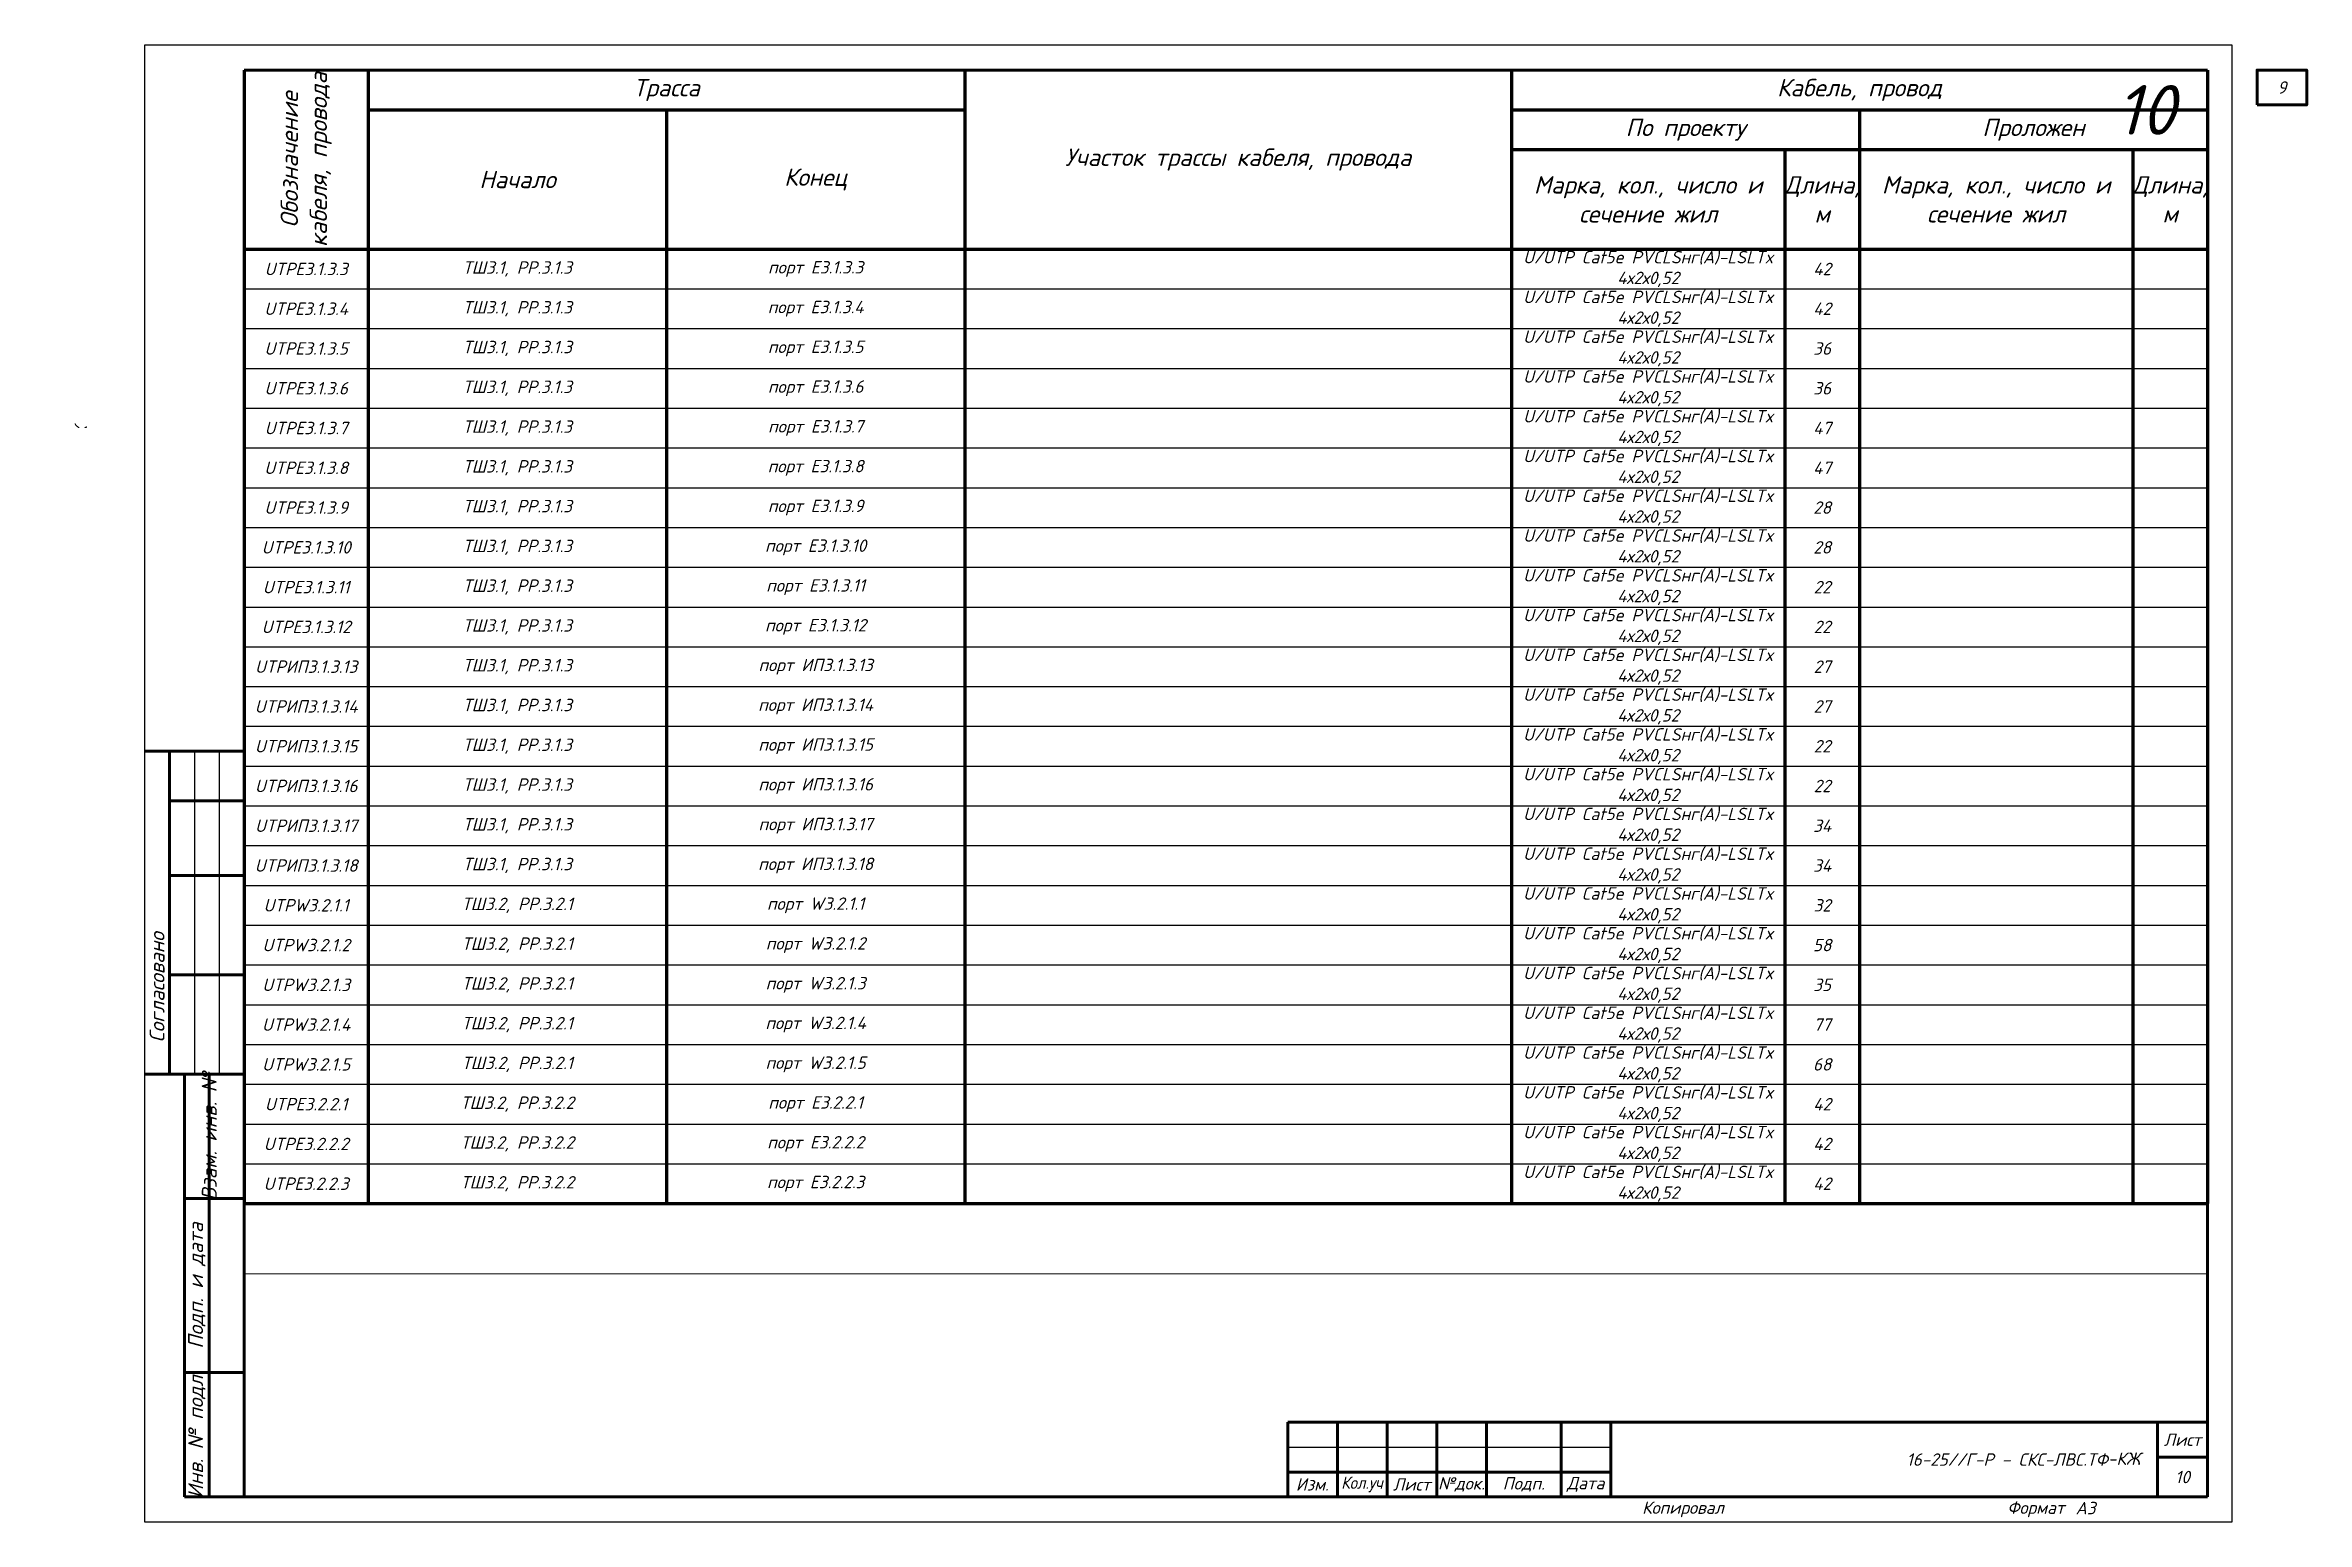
# Paper-space layout '10 Кабельный журнал' of a CAD drawing. Header units: millimetres. Extents: x -20 to 435, y 0 to 297.
# The model-space entities are those that its viewports show. They can reach past a viewport. Long polylines and large blocks are cut down to what shows.
import ezdxf
from ezdxf.enums import TextEntityAlignment as Align

# ---------------------------------------------------------------- set-up
doc = ezdxf.new("R2010")
doc.units = ezdxf.units.MM
doc.layers.get('Defpoints').update_dxf_attribs({"color": 42})
doc.styles.add('_1ISOCPEUR', font='isocpeui.ttf', dxfattribs={"height": 250})

psp = doc.layouts.new('10 Кабельный журнал')

msp = doc.modelspace()

# ---------------------------------------------------------------- texts
at = {"layer": 'Defpoints', "insert": (4162.5, 224), "char_height": 10, "width": 25, "attachment_point": 5, "style": '_1ISOCPEUR'}
msp.add_mtext('10', dxfattribs=at)

# ---------------------------------------------------------------- blocks, each defined once
blk = doc.blocks.new('*U24')
at = {"linetype": 'Continuous', "lineweight": 25}
for p, q in [((420, 297), (0, 297)), ((0, 297), (0, 0)), ((420, 0), (420, 297)), ((10, 155), (10, 90)), ((15, 155), (15, 90)), ((230, 15), (295, 15)), ((0, 0), (420, 0))]:
    blk.add_line(p, q, dxfattribs=at)
at = {"linetype": 'Continuous', "lineweight": 60}
for p, q in [((415, 292), (20, 292)), ((20, 292), (20, 5)), ((415, 5), (415, 292)), ((20, 155), (0, 155)), ((5, 155), (5, 90)), ((20, 145), (5, 145)), ((20, 130), (5, 130)), ((20, 110), (5, 110)), ((20, 90), (0, 90)), ((8, 90), (8, 5)), ((13, 90), (13, 5)), ((8, 65), (20, 65)), ((8, 30), (20, 30)), ((230, 5), (230, 20)), ((230, 20), (415, 20)), ((240, 20), (240, 5)), ((250, 20), (250, 5)), ((260, 20), (260, 5)), ((270, 20), (270, 5)), ((285, 20), (285, 5)), ((295, 5), (295, 20)), ((405, 5), (405, 20)), ((415, 5), (415, 20)), ((230, 10), (295, 10)), ((405, 13), (415, 13)), ((8, 5), (20, 5)), ((20, 5), (415, 5)), ((230, 5), (415, 5))]:
    blk.add_line(p, q, dxfattribs=at)
at = {"lineweight": 60}
blk.add_lwpolyline([(425, 285), (435, 285), (435, 292), (425, 292)], close=True, dxfattribs=at)
at = {"linetype": 'Continuous', "rotation": 90, "style": '_1ISOCPEUR'}
for s, insert, char_height, width, attachment_point in [('20_Главный_специалист_ВК', (-12.5, 176), 2.5, 19, 4), ('11.25', (-12.5, 215), 2.5, 10, 5), ('11.25', (-7.5, 215), 2.5, 10, 5), ('11.25', (-2.5, 215), 2.5, 10, 5), ('{\\W0.9;21_Главный_специалист_ЭОМ}', (-7.5, 176), 2.5, 19, 4), ('Согласовано', (-17.5, 172.5), 3, 35, 5), ('Гл. спец ВК', (-12.5, 156), 2.5, 19, 4), ('{\\W0.9;Гл. спец ЭОМ}', (-7.5, 156), 2.5, 19, 4), ('18_Главный_специалист_ОВ', (-2.5, 111), 2.5, 19, 4), ('11.25', (-12.5, 150), 2.5, 10, 5), ('11.25', (-7.5, 150), 2.5, 10, 5), ('11.25', (-2.5, 150), 2.5, 10, 5), ('19_Главный_конструктор', (-7.5, 111), 2.5, 19, 4), ('17_ГАП', (-12.5, 111), 2.5, 19, 4), ('Согласовано', (2.5, 107.5), 3, 35, 5), ('Гл. спец ОВ', (-2.5, 91), 2.5, 19, 4), ('Гл. констр. ', (-7.5, 91), 2.5, 19, 4), ('ГАП', (-12.5, 91), 2.5, 19, 4), ('Взам. инв. №', (13, 77.5), 3, 25, 5), ('Подп. и дата', (10.5, 47.5), 3, 35, 5), ('Инв. № подл.', (10.5, 17.5), 3, 25, 5)]:
    blk.add_mtext(s, dxfattribs=dict(at, insert=insert, char_height=char_height, width=width, attachment_point=attachment_point))
at = {"linetype": 'Continuous', "char_height": 2.5, "style": '_1ISOCPEUR'}
for s, insert, width, attachment_point in [('\\pxt0;16-25//Г-Р – СКС-ЛВС.ТФ', (395, 12.51), 100, 6), ('Копировал', (309.5, 2.5), 25, 5), ('Формат', (380.5, 2.5), 16, 5)]:
    blk.add_mtext(s, dxfattribs=dict(at, insert=insert, width=width, attachment_point=attachment_point))
at = {"char_height": 2.5, "attachment_point": 5, "style": '_1ISOCPEUR'}
for s, insert, width in [('Лист', (410, 16.5), 10), ('Изм.', (234.92, 7.52), 10), ('{\\W0.9;Кол.уч}', (244.92, 7.52), 10), ('Лист', (254.92, 7.52), 10), ('№док.', (264.92, 7.52), 10), ('Подп.', (277.46, 7.52), 15.0758), ('Дата', (289.92, 7.52), 10)]:
    blk.add_mtext(s, dxfattribs=dict(at, insert=insert, width=width))
at = {"style": '_1ISOCPEUR'}
for tag, p in [('Сквозная_нумерация', (430, 288.5)), ('Форма6_номер_листа', (410, 9))]:
    blk.add_attdef(tag, text='', height=2.5, dxfattribs=at).set_placement(p, align=Align.MIDDLE_CENTER)
blk.add_attdef('Форма6_дополнительный_шифр', text='', height=2.5, dxfattribs=at).set_placement((395, 12.69), align=Align.MIDDLE_LEFT)
at = {"style": '_1ISOCPEUR', "flags": 8}
blk.add_attdef('Формат', (388.5, 1.5), '', height=2.5, dxfattribs=at)
blk.add_wipeout([(-20, 220), (-0.5, 220), (-0.5, 90), (-20, 90)])
blk = doc.blocks.new('*T1')
at = {"color": 0, "linetype": 'ByBlock', "lineweight": 70, "transparency": 16777216}
for p, q in [((0, 0), (395, 0)), ((0, 0), (0, -228)), ((25, 0), (25, -228)), ((145, 0), (145, -228)), ((255, 0), (255, -228)), ((395, 0), (395, -228)), ((420, 0), (815, 0)), ((420, 0), (420, -228)), ((445, 0), (445, -228)), ((565, 0), (565, -228)), ((675, 0), (675, -228)), ((815, 0), (815, -228)), ((840, 0), (1235, 0)), ((840, 0), (840, -228)), ((865, 0), (865, -228)), ((985, 0), (985, -228)), ((1095, 0), (1095, -228)), ((1235, 0), (1235, -228)), ((1260, 0), (1655, 0)), ((1260, 0), (1260, -228)), ((1285, 0), (1285, -228)), ((1405, 0), (1405, -228)), ((1515, 0), (1515, -228)), ((1655, 0), (1655, -228)), ((1680, 0), (2075, 0)), ((1680, 0), (1680, -228)), ((1705, 0), (1705, -228)), ((1825, 0), (1825, -228)), ((1935, 0), (1935, -228)), ((2075, 0), (2075, -228)), ((2100, 0), (2495, 0)), ((2100, 0), (2100, -228)), ((2125, 0), (2125, -228)), ((2245, 0), (2245, -228)), ((2355, 0), (2355, -228)), ((2495, 0), (2495, -228)), ((2520, 0), (2915, 0)), ((2520, 0), (2520, -228)), ((2545, 0), (2545, -228)), ((2665, 0), (2665, -228)), ((2775, 0), (2775, -228)), ((2915, 0), (2915, -228)), ((2940, 0), (3335, 0)), ((2940, 0), (2940, -228)), ((2965, 0), (2965, -228)), ((3085, 0), (3085, -228)), ((3195, 0), (3195, -228)), ((3335, 0), (3335, -228)), ((3360, 0), (3755, 0)), ((3360, 0), (3360, -228)), ((3385, 0), (3385, -228)), ((3505, 0), (3505, -228)), ((3615, 0), (3615, -228)), ((3755, 0), (3755, -228)), ((3780, 0), (4175, 0)), ((3780, 0), (3780, -228)), ((3805, 0), (3805, -228)), ((3925, 0), (3925, -228)), ((4035, 0), (4035, -228)), ((4175, 0), (4175, -228)), ((4200, 0), (4595, 0)), ((4200, 0), (4200, -228)), ((4225, 0), (4225, -228)), ((4345, 0), (4345, -228)), ((4455, 0), (4455, -228)), ((4595, 0), (4595, -228)), ((4620, 0), (5015, 0)), ((4620, 0), (4620, -226.08)), ((4645, 0), (4645, -226.08)), ((4765, 0), (4765, -226.08)), ((4875, 0), (4875, -226.08)), ((5015, 0), (5015, -226.08)), ((5040, 0), (5435, 0)), ((5040, 0), (5040, -226.42)), ((5065, 0), (5065, -226.42)), ((5185, 0), (5185, -226.42)), ((5295, 0), (5295, -226.42)), ((5435, 0), (5435, -226.42)), ((5460, 0), (5855, 0)), ((5460, 0), (5460, -226.42)), ((5485, 0), (5485, -226.42)), ((5605, 0), (5605, -226.42)), ((5715, 0), (5715, -226.42)), ((5855, 0), (5855, -226.42)), ((5880, 0), (6275, 0)), ((5880, 0), (5880, -226.42)), ((5905, 0), (5905, -226.42)), ((6025, 0), (6025, -226.42)), ((6135, 0), (6135, -226.42)), ((6275, 0), (6275, -226.42)), ((6300, 0), (6695, 0)), ((6300, 0), (6300, -226.42)), ((6325, 0), (6325, -226.42)), ((6445, 0), (6445, -226.42)), ((6555, 0), (6555, -226.42)), ((6695, 0), (6695, -226.42)), ((6720, 0), (7115, 0)), ((6720, 0), (6720, -226.42)), ((6745, 0), (6745, -226.42)), ((6865, 0), (6865, -226.42)), ((6975, 0), (6975, -226.42)), ((7115, 0), (7115, -226.42)), ((7140, 0), (7535, 0)), ((7140, 0), (7140, -226.42)), ((7165, 0), (7165, -226.42)), ((7285, 0), (7285, -226.42)), ((7395, 0), (7395, -226.42)), ((7535, 0), (7535, -226.42)), ((7560, 0), (7955, 0)), ((7560, 0), (7560, -231.2)), ((7585, 0), (7585, -231.2)), ((7705, 0), (7705, -231.2)), ((7815, 0), (7815, -231.2)), ((7955, 0), (7955, -231.2)), ((7980, 0), (8375, 0)), ((7980, 0), (7980, -195)), ((8005, 0), (8005, -195)), ((8125, 0), (8125, -195)), ((8235, 0), (8235, -195)), ((8375, 0), (8375, -195)), ((25, -8), (145, -8)), ((85, -8), (85, -228)), ((255, -8), (395, -8)), ((325, -8), (325, -228)), ((445, -8), (565, -8)), ((505, -8), (505, -228)), ((675, -8), (815, -8)), ((745, -8), (745, -228)), ((865, -8), (985, -8)), ((925, -8), (925, -228)), ((1095, -8), (1235, -8)), ((1165, -8), (1165, -228)), ((1285, -8), (1405, -8)), ((1345, -8), (1345, -228)), ((1515, -8), (1655, -8)), ((1585, -8), (1585, -228)), ((1705, -8), (1825, -8)), ((1765, -8), (1765, -228)), ((1935, -8), (2075, -8)), ((2005, -8), (2005, -228)), ((2125, -8), (2245, -8)), ((2185, -8), (2185, -228)), ((2355, -8), (2495, -8)), ((2425, -8), (2425, -228)), ((2545, -8), (2665, -8)), ((2605, -8), (2605, -228)), ((2775, -8), (2915, -8)), ((2845, -8), (2845, -228)), ((2965, -8), (3085, -8)), ((3025, -8), (3025, -228)), ((3195, -8), (3335, -8)), ((3265, -8), (3265, -228)), ((3385, -8), (3505, -8)), ((3445, -8), (3445, -228)), ((3615, -8), (3755, -8)), ((3685, -8), (3685, -228)), ((3805, -8), (3925, -8)), ((3865, -8), (3865, -228)), ((4035, -8), (4175, -8)), ((4105, -8), (4105, -228)), ((4225, -8), (4345, -8)), ((4285, -8), (4285, -228)), ((4455, -8), (4595, -8)), ((4525, -8), (4525, -228)), ((4645, -8), (4765, -8)), ((4705, -8), (4705, -226.08)), ((4875, -8), (5015, -8)), ((4945, -8), (4945, -226.08)), ((5065, -8), (5185, -8)), ((5125, -8), (5125, -226.42)), ((5295, -8), (5435, -8)), ((5365, -8), (5365, -226.42)), ((5485, -8), (5605, -8)), ((5545, -8), (5545, -226.42)), ((5715, -8), (5855, -8)), ((5785, -8), (5785, -226.42)), ((5905, -8), (6025, -8)), ((5965, -8), (5965, -226.42)), ((6135, -8), (6275, -8)), ((6205, -8), (6205, -226.42)), ((6325, -8), (6445, -8)), ((6385, -8), (6385, -226.42)), ((6555, -8), (6695, -8)), ((6625, -8), (6625, -226.42)), ((6745, -8), (6865, -8)), ((6805, -8), (6805, -226.42)), ((6975, -8), (7115, -8)), ((7045, -8), (7045, -226.42)), ((7165, -8), (7285, -8)), ((7225, -8), (7225, -226.42)), ((7395, -8), (7535, -8)), ((7465, -8), (7465, -226.42)), ((7585, -8), (7705, -8)), ((7645, -8), (7645, -231.2)), ((7815, -8), (7955, -8)), ((7885, -8), (7885, -231.2)), ((8005, -8), (8125, -8)), ((8065, -8), (8065, -195)), ((8235, -8), (8375, -8)), ((8305, -8), (8305, -195)), ((255, -16), (395, -16)), ((310, -16), (310, -228)), ((380, -16), (380, -228)), ((675, -16), (815, -16)), ((730, -16), (730, -228)), ((800, -16), (800, -228)), ((1095, -16), (1235, -16)), ((1150, -16), (1150, -228)), ((1220, -16), (1220, -228)), ((1515, -16), (1655, -16)), ((1570, -16), (1570, -228)), ((1640, -16), (1640, -228)), ((1935, -16), (2075, -16)), ((1990, -16), (1990, -228)), ((2060, -16), (2060, -228)), ((2355, -16), (2495, -16)), ((2410, -16), (2410, -228)), ((2480, -16), (2480, -228)), ((2775, -16), (2915, -16)), ((2830, -16), (2830, -228)), ((2900, -16), (2900, -228)), ((3195, -16), (3335, -16)), ((3250, -16), (3250, -228)), ((3320, -16), (3320, -228)), ((3615, -16), (3755, -16)), ((3670, -16), (3670, -228)), ((3740, -16), (3740, -228)), ((4035, -16), (4175, -16)), ((4090, -16), (4090, -228)), ((4160, -16), (4160, -228)), ((4455, -16), (4595, -16)), ((4510, -16), (4510, -228)), ((4580, -16), (4580, -228)), ((4875, -16), (5015, -16)), ((4930, -16), (4930, -226.08)), ((5000, -16), (5000, -226.08)), ((5295, -16), (5435, -16)), ((5350, -16), (5350, -226.42)), ((5420, -16), (5420, -226.42)), ((5715, -16), (5855, -16)), ((5770, -16), (5770, -226.42)), ((5840, -16), (5840, -226.42)), ((6135, -16), (6275, -16)), ((6190, -16), (6190, -226.42)), ((6260, -16), (6260, -226.42)), ((6555, -16), (6695, -16)), ((6610, -16), (6610, -226.42)), ((6680, -16), (6680, -226.42)), ((6975, -16), (7115, -16)), ((7030, -16), (7030, -226.42)), ((7100, -16), (7100, -226.42)), ((7395, -16), (7535, -16)), ((7450, -16), (7450, -226.42)), ((7520, -16), (7520, -226.42)), ((7815, -16), (7955, -16)), ((7870, -16), (7870, -231.2)), ((7940, -16), (7940, -231.2)), ((8235, -16), (8375, -16)), ((8290, -16), (8290, -195)), ((8360, -16), (8360, -195)), ((0, -36), (395, -36)), ((7980, -195), (8375, -195))]:
    blk.add_line(p, q, dxfattribs=at)
at = {"color": 0, "linetype": 'ByBlock', "lineweight": 25, "transparency": 16777216}
for p, q in [((420, -36), (815, -36)), ((840, -36), (1235, -36)), ((1260, -36), (1655, -36)), ((1680, -36), (2075, -36)), ((2100, -36), (2495, -36)), ((2520, -36), (2915, -36)), ((2940, -36), (3335, -36)), ((3360, -36), (3755, -36)), ((3780, -36), (4175, -36)), ((4200, -36), (4595, -36)), ((4620, -36), (5015, -36)), ((5040, -36), (5435, -36)), ((5460, -36), (5855, -36)), ((5880, -36), (6275, -36)), ((6300, -36), (6695, -36)), ((6720, -36), (7115, -36)), ((7140, -36), (7535, -36)), ((7560, -36), (7955, -36)), ((7980, -36), (8375, -36)), ((7980, -39.53), (8375, -39.53)), ((0, -44), (395, -44)), ((420, -44), (815, -44)), ((840, -44), (1235, -44)), ((1260, -44), (1655, -44)), ((1680, -44), (2075, -44)), ((2100, -44), (2495, -44)), ((2520, -44), (2915, -44)), ((2940, -44), (3335, -44)), ((3360, -44), (3755, -44)), ((3780, -44), (4175, -44)), ((4200, -44), (4595, -44)), ((4620, -44), (5015, -44)), ((5040, -43.62), (5435, -43.62)), ((5460, -43.62), (5855, -43.62)), ((5880, -43.62), (6275, -43.62)), ((6300, -43.62), (6695, -43.62)), ((6720, -43.62), (7115, -43.62)), ((7140, -43.62), (7535, -43.62)), ((7560, -43.62), (7955, -43.62)), ((7980, -43.07), (8375, -43.07)), ((7980, -46.6), (8375, -46.6)), ((0, -52), (395, -52)), ((420, -52), (815, -52)), ((840, -52), (1235, -52)), ((1260, -52), (1655, -52)), ((1680, -52), (2075, -52)), ((2100, -52), (2495, -52)), ((2520, -52), (2915, -52)), ((2940, -52), (3335, -52)), ((3360, -52), (3755, -52)), ((3780, -52), (4175, -52)), ((4200, -52), (4595, -52)), ((4620, -52), (5015, -52)), ((5040, -51.23), (5435, -51.23)), ((5460, -51.23), (5855, -51.23)), ((5880, -51.23), (6275, -51.23)), ((6300, -51.23), (6695, -51.23)), ((6720, -51.23), (7115, -51.23)), ((7140, -51.23), (7535, -51.23)), ((7560, -51.23), (7955, -51.23)), ((7980, -50.13), (8375, -50.13)), ((7980, -53.67), (8375, -53.67)), ((5040, -58.85), (5435, -58.85)), ((5460, -58.85), (5855, -58.85)), ((5880, -58.85), (6275, -58.85)), ((6300, -58.85), (6695, -58.85)), ((6720, -58.85), (7115, -58.85)), ((7140, -58.85), (7535, -58.85)), ((7560, -58.85), (7955, -58.85)), ((7980, -57.2), (8375, -57.2)), ((0, -60), (395, -60)), ((420, -60), (815, -60)), ((840, -60), (1235, -60)), ((1260, -60), (1655, -60)), ((1680, -60), (2075, -60)), ((2100, -60), (2495, -60)), ((2520, -60), (2915, -60)), ((2940, -60), (3335, -60)), ((3360, -60), (3755, -60)), ((3780, -60), (4175, -60)), ((4200, -60), (4595, -60)), ((4620, -60), (5015, -60)), ((7980, -60.73), (8375, -60.73)), ((0, -68), (395, -68)), ((420, -68), (815, -68)), ((840, -68), (1235, -68)), ((1260, -68), (1655, -68)), ((1680, -68), (2075, -68)), ((2100, -68), (2495, -68)), ((2520, -68), (2915, -68)), ((2940, -68), (3335, -68)), ((3360, -68), (3755, -68)), ((3780, -68), (4175, -68)), ((4200, -68), (4595, -68)), ((4620, -68), (5015, -68)), ((5040, -66.47), (5435, -66.47)), ((5460, -66.47), (5855, -66.47)), ((5880, -66.47), (6275, -66.47)), ((6300, -66.47), (6695, -66.47)), ((6720, -66.47), (7115, -66.47)), ((7140, -66.47), (7535, -66.47)), ((7560, -66.47), (7955, -66.47)), ((7980, -64.27), (8375, -64.27)), ((7980, -67.8), (8375, -67.8)), ((7980, -71.33), (8375, -71.33)), ((0, -76), (395, -76)), ((420, -76), (815, -76)), ((840, -76), (1235, -76)), ((1260, -76), (1655, -76)), ((1680, -76), (2075, -76)), ((2100, -76), (2495, -76)), ((2520, -76), (2915, -76)), ((2940, -76), (3335, -76)), ((3360, -76), (3755, -76)), ((3780, -76), (4175, -76)), ((4200, -76), (4595, -76)), ((4620, -76), (5015, -76)), ((5040, -74.08), (5435, -74.08)), ((5460, -74.08), (5855, -74.08)), ((5880, -74.08), (6275, -74.08)), ((6300, -74.08), (6695, -74.08)), ((6720, -74.08), (7115, -74.08)), ((7140, -74.08), (7535, -74.08)), ((7560, -74.08), (7955, -74.08)), ((7980, -74.87), (8375, -74.87)), ((5040, -81.7), (5435, -81.7)), ((5460, -81.7), (5855, -81.7)), ((5880, -81.7), (6275, -81.7)), ((6300, -81.7), (6695, -81.7)), ((6720, -81.7), (7115, -81.7)), ((7140, -81.7), (7535, -81.7)), ((7560, -81.7), (7955, -81.7)), ((7980, -78.4), (8375, -78.4)), ((0, -84), (395, -84)), ((420, -84), (815, -84)), ((840, -84), (1235, -84)), ((1260, -84), (1655, -84)), ((1680, -84), (2075, -84)), ((2100, -84), (2495, -84)), ((2520, -84), (2915, -84)), ((2940, -84), (3335, -84)), ((3360, -84), (3755, -84)), ((3780, -84), (4175, -84)), ((4200, -84), (4595, -84)), ((4620, -84), (5015, -84)), ((7980, -81.93), (8375, -81.93)), ((7980, -85.47), (8375, -85.47)), ((5040, -89.32), (5435, -89.32)), ((5460, -89.32), (5855, -89.32)), ((5880, -89.32), (6275, -89.32)), ((6300, -89.32), (6695, -89.32)), ((6720, -89.32), (7115, -89.32)), ((7140, -89.32), (7535, -89.32)), ((7560, -89.32), (7955, -89.32)), ((7980, -89), (8375, -89)), ((0, -92), (395, -92)), ((420, -92), (815, -92)), ((840, -92), (1235, -92)), ((1260, -92), (1655, -92)), ((1680, -92), (2075, -92)), ((2100, -92), (2495, -92)), ((2520, -92), (2915, -92)), ((2940, -92), (3335, -92)), ((3360, -92), (3755, -92)), ((3780, -92), (4175, -92)), ((4200, -92), (4595, -92)), ((4620, -92), (5015, -92)), ((7980, -92.53), (8375, -92.53)), ((0, -100), (395, -100)), ((420, -100), (815, -100)), ((840, -100), (1235, -100)), ((1260, -100), (1655, -100)), ((1680, -100), (2075, -100)), ((2100, -100), (2495, -100)), ((2520, -100), (2915, -100)), ((2940, -100), (3335, -100)), ((3360, -100), (3755, -100)), ((3780, -100), (4175, -100)), ((4200, -100), (4595, -100)), ((4620, -100), (5015, -100)), ((5040, -96.93), (5435, -96.93)), ((5460, -96.93), (5855, -96.93)), ((5880, -96.93), (6275, -96.93)), ((6300, -96.93), (6695, -96.93)), ((6720, -96.93), (7115, -96.93)), ((7140, -96.93), (7535, -96.93)), ((7560, -96.93), (7955, -96.93)), ((7980, -96.07), (8375, -96.07)), ((7980, -99.6), (8375, -99.6)), ((5040, -104.55), (5435, -104.55)), ((5460, -104.55), (5855, -104.55)), ((5880, -104.55), (6275, -104.55)), ((6300, -104.55), (6695, -104.55)), ((6720, -104.55), (7115, -104.55)), ((7140, -104.55), (7535, -104.55)), ((7560, -100.47), (7955, -100.47)), ((7560, -104), (7955, -104)), ((7980, -103.13), (8375, -103.13)), ((0, -108), (395, -108)), ((420, -108), (815, -108)), ((840, -108), (1235, -108)), ((1260, -108), (1655, -108)), ((1680, -108), (2075, -108)), ((2100, -108), (2495, -108)), ((2520, -108), (2915, -108)), ((2940, -108), (3335, -108)), ((3360, -108), (3755, -108)), ((3780, -108), (4175, -108)), ((4200, -108), (4595, -108)), ((4620, -108), (5015, -108)), ((7560, -107.53), (7955, -107.53)), ((7980, -106.67), (8375, -106.67)), ((5040, -112.17), (5435, -112.17)), ((5460, -112.17), (5855, -112.17)), ((5880, -112.17), (6275, -112.17)), ((6300, -112.17), (6695, -112.17)), ((6720, -112.17), (7115, -112.17)), ((7140, -112.17), (7535, -112.17)), ((7560, -111.07), (7955, -111.07)), ((7980, -110.2), (8375, -110.2)), ((7980, -113.73), (8375, -113.73)), ((0, -116), (395, -116)), ((420, -116), (815, -116)), ((840, -116), (1235, -116)), ((1260, -116), (1655, -116)), ((1680, -116), (2075, -116)), ((2100, -116), (2495, -116)), ((2520, -116), (2915, -116)), ((2940, -116), (3335, -116)), ((3360, -116), (3755, -116)), ((3780, -116), (4175, -116)), ((4200, -116), (4595, -116)), ((4620, -116), (5015, -116)), ((7560, -114.6), (7955, -114.6)), ((7560, -118.13), (7955, -118.13)), ((7980, -117.27), (8375, -117.27)), ((5040, -119.78), (5435, -119.78)), ((5460, -119.78), (5855, -119.78)), ((5880, -119.78), (6275, -119.78)), ((6300, -119.78), (6695, -119.78)), ((6720, -119.78), (7115, -119.78)), ((7140, -119.78), (7535, -119.78)), ((7560, -121.67), (7955, -121.67)), ((7980, -120.8), (8375, -120.8)), ((0, -124), (395, -124)), ((420, -124), (815, -124)), ((840, -124), (1235, -124)), ((1260, -124), (1655, -124)), ((1680, -124), (2075, -124)), ((2100, -124), (2495, -124)), ((2520, -124), (2915, -124)), ((2940, -124), (3335, -124)), ((3360, -124), (3755, -124)), ((3780, -124), (4175, -124)), ((4200, -124), (4595, -124)), ((4620, -124), (5015, -124)), ((5040, -127.4), (5435, -127.4)), ((5460, -127.4), (5855, -127.4)), ((5880, -127.4), (6275, -127.4)), ((6300, -127.4), (6695, -127.4)), ((6720, -127.4), (7115, -127.4)), ((7140, -127.4), (7535, -127.4)), ((7560, -125.2), (7955, -125.2)), ((7980, -124.33), (8375, -124.33)), ((7560, -128.73), (7955, -128.73)), ((7980, -127.87), (8375, -127.87)), ((7980, -131.4), (8375, -131.4)), ((0, -132), (395, -132)), ((420, -132), (815, -132)), ((840, -132), (1235, -132)), ((1260, -132), (1655, -132)), ((1680, -132), (2075, -132)), ((2100, -132), (2495, -132)), ((2520, -132), (2915, -132)), ((2940, -132), (3335, -132)), ((3360, -132), (3755, -132)), ((3780, -132), (4175, -132)), ((4200, -132), (4595, -132)), ((4620, -132), (5015, -132)), ((5040, -135.02), (5435, -135.02)), ((5460, -135.02), (5855, -135.02)), ((5880, -135.02), (6275, -135.02)), ((6300, -135.02), (6695, -135.02)), ((6720, -135.02), (7115, -135.02)), ((7140, -135.02), (7535, -135.02)), ((7560, -132.27), (7955, -132.27)), ((7560, -135.8), (7955, -135.8)), ((7980, -134.93), (8375, -134.93)), ((0, -140), (395, -140)), ((420, -140), (815, -140)), ((840, -140), (1235, -140)), ((1260, -140), (1655, -140)), ((1680, -140), (2075, -140)), ((2100, -140), (2495, -140)), ((2520, -140), (2915, -140)), ((2940, -140), (3335, -140)), ((3360, -140), (3755, -140)), ((3780, -140), (4175, -140)), ((4200, -140), (4595, -140)), ((4620, -140), (5015, -140)), ((7560, -139.33), (7955, -139.33)), ((7980, -138.47), (8375, -138.47)), ((5040, -142.63), (5435, -142.63)), ((5460, -142.63), (5855, -142.63)), ((5880, -142.63), (6275, -142.63)), ((6300, -142.63), (6695, -142.63)), ((6720, -142.63), (7115, -142.63)), ((7140, -142.63), (7535, -142.63)), ((7560, -142.87), (7955, -142.87)), ((7980, -142), (8375, -142)), ((7980, -145.53), (8375, -145.53)), ((0, -148), (395, -148)), ((420, -148), (815, -148)), ((840, -148), (1235, -148)), ((1260, -148), (1655, -148)), ((1680, -148), (2075, -148)), ((2100, -148), (2495, -148)), ((2520, -148), (2915, -148)), ((2940, -148), (3335, -148)), ((3360, -148), (3755, -148)), ((3780, -148), (4175, -148)), ((4200, -148), (4595, -148)), ((4620, -148), (5015, -148)), ((7560, -146.4), (7955, -146.4)), ((7560, -149.93), (7955, -149.93)), ((7980, -149.07), (8375, -149.07)), ((5040, -150.25), (5435, -150.25)), ((5460, -150.25), (5855, -150.25)), ((5880, -150.25), (6275, -150.25)), ((6300, -150.25), (6695, -150.25)), ((6720, -150.25), (7115, -150.25)), ((7140, -150.25), (7535, -150.25)), ((7560, -153.47), (7955, -153.47)), ((7980, -152.6), (8375, -152.6)), ((0, -156), (395, -156)), ((420, -156), (815, -156)), ((840, -156), (1235, -156)), ((1260, -156), (1655, -156)), ((1680, -156), (2075, -156)), ((2100, -156), (2495, -156)), ((2520, -156), (2915, -156)), ((2940, -156), (3335, -156)), ((3360, -156), (3755, -156)), ((3780, -156), (4175, -156)), ((4200, -156), (4595, -156)), ((4620, -156), (5015, -156)), ((5040, -157.87), (5435, -157.87)), ((5460, -157.87), (5855, -157.87)), ((5880, -157.87), (6275, -157.87)), ((6300, -157.87), (6695, -157.87)), ((6720, -157.87), (7115, -157.87)), ((7140, -157.87), (7535, -157.87)), ((7560, -157), (7955, -157)), ((7980, -156.13), (8375, -156.13)), ((7560, -160.53), (7955, -160.53)), ((7980, -159.67), (8375, -159.67)), ((7980, -163.2), (8375, -163.2)), ((0, -164), (395, -164)), ((420, -164), (815, -164)), ((840, -164), (1235, -164)), ((1260, -164), (1655, -164)), ((1680, -164), (2075, -164)), ((2100, -164), (2495, -164)), ((2520, -164), (2915, -164)), ((2940, -164), (3335, -164)), ((3360, -164), (3755, -164)), ((3780, -164), (4175, -164)), ((4200, -164), (4595, -164)), ((4620, -164), (5015, -164)), ((5040, -165.48), (5435, -165.48)), ((5460, -165.48), (5855, -165.48)), ((5880, -165.48), (6275, -165.48)), ((6300, -165.48), (6695, -165.48)), ((6720, -165.48), (7115, -165.48)), ((7140, -165.48), (7535, -165.48)), ((7560, -164.07), (7955, -164.07)), ((7560, -167.6), (7955, -167.6)), ((7980, -166.73), (8375, -166.73)), ((0, -172), (395, -172)), ((420, -172), (815, -172)), ((840, -172), (1235, -172)), ((1260, -172), (1655, -172)), ((1680, -172), (2075, -172)), ((2100, -172), (2495, -172)), ((2520, -172), (2915, -172)), ((2940, -172), (3335, -172)), ((3360, -172), (3755, -172)), ((3780, -172), (4175, -172)), ((4200, -172), (4595, -172)), ((4620, -172), (5015, -172)), ((7560, -171.13), (7955, -171.13)), ((7980, -170.27), (8375, -170.27)), ((5040, -173.1), (5435, -173.1)), ((5460, -173.1), (5855, -173.1)), ((5880, -173.1), (6275, -173.1)), ((6300, -173.1), (6695, -173.1)), ((6720, -173.1), (7115, -173.1)), ((7140, -173.1), (7535, -173.1)), ((7560, -174.67), (7955, -174.67)), ((7980, -173.8), (8375, -173.8)), ((7980, -177.33), (8375, -177.33)), ((0, -180), (395, -180)), ((420, -180), (815, -180)), ((840, -180), (1235, -180)), ((1260, -180), (1655, -180)), ((1680, -180), (2075, -180)), ((2100, -180), (2495, -180)), ((2520, -180), (2915, -180)), ((2940, -180), (3335, -180)), ((3360, -180), (3755, -180)), ((3780, -180), (4175, -180)), ((4200, -180), (4595, -180)), ((4620, -180), (5015, -180)), ((5040, -180.72), (5435, -180.72)), ((5460, -180.72), (5855, -180.72)), ((5880, -180.72), (6275, -180.72)), ((6300, -180.72), (6695, -180.72)), ((6720, -180.72), (7115, -180.72)), ((7140, -180.72), (7535, -180.72)), ((7560, -178.2), (7955, -178.2)), ((7560, -181.73), (7955, -181.73)), ((7980, -180.87), (8375, -180.87)), ((7560, -185.27), (7955, -185.27)), ((7980, -184.4), (8375, -184.4)), ((0, -188), (395, -188)), ((420, -188), (815, -188)), ((840, -188), (1235, -188)), ((1260, -188), (1655, -188)), ((1680, -188), (2075, -188)), ((2100, -188), (2495, -188)), ((2520, -188), (2915, -188)), ((2940, -188), (3335, -188)), ((3360, -188), (3755, -188)), ((3780, -188), (4175, -188)), ((4200, -188), (4595, -188)), ((4620, -188), (5015, -188)), ((5040, -188.33), (5435, -188.33)), ((5460, -188.33), (5855, -188.33)), ((5880, -188.33), (6275, -188.33)), ((6300, -188.33), (6695, -188.33)), ((6720, -188.33), (7115, -188.33)), ((7140, -188.33), (7535, -188.33)), ((7560, -188.8), (7955, -188.8)), ((7980, -187.93), (8375, -187.93)), ((4620, -195.62), (5015, -195.62)), ((7560, -192.33), (7955, -192.33)), ((7980, -191.47), (8375, -191.47)), ((0, -196), (395, -196)), ((420, -196), (815, -196)), ((840, -196), (1235, -196)), ((1260, -196), (1655, -196)), ((1680, -196), (2075, -196)), ((2100, -196), (2495, -196)), ((2520, -196), (2915, -196)), ((2940, -196), (3335, -196)), ((3360, -196), (3755, -196)), ((3780, -196), (4175, -196)), ((4200, -196), (4595, -196)), ((5040, -195.95), (5435, -195.95)), ((5460, -195.95), (5855, -195.95)), ((5880, -195.95), (6275, -195.95)), ((6300, -195.95), (6695, -195.95)), ((6720, -195.95), (7115, -195.95)), ((7140, -195.95), (7535, -195.95)), ((7560, -195.87), (7955, -195.87)), ((7560, -199.4), (7955, -199.4)), ((0, -204), (395, -204)), ((420, -204), (815, -204)), ((840, -204), (1235, -204)), ((1260, -204), (1655, -204)), ((1680, -204), (2075, -204)), ((2100, -204), (2495, -204)), ((2520, -204), (2915, -204)), ((2940, -204), (3335, -204)), ((3360, -204), (3755, -204)), ((3780, -204), (4175, -204)), ((4200, -204), (4595, -204)), ((4620, -203.23), (5015, -203.23)), ((5040, -203.57), (5435, -203.57)), ((5460, -203.57), (5855, -203.57)), ((5880, -203.57), (6275, -203.57)), ((6300, -203.57), (6695, -203.57)), ((6720, -203.57), (7115, -203.57)), ((7140, -203.57), (7535, -203.57)), ((7560, -202.93), (7955, -202.93)), ((7560, -206.47), (7955, -206.47)), ((0, -212), (395, -212)), ((420, -212), (815, -212)), ((840, -212), (1235, -212)), ((1260, -212), (1655, -212)), ((1680, -212), (2075, -212)), ((2100, -212), (2495, -212)), ((2520, -212), (2915, -212)), ((2940, -212), (3335, -212)), ((3360, -212), (3755, -212)), ((3780, -212), (4175, -212)), ((4200, -212), (4595, -212)), ((4620, -210.85), (5015, -210.85)), ((5040, -211.18), (5435, -211.18)), ((5460, -211.18), (5855, -211.18)), ((5880, -211.18), (6275, -211.18)), ((6300, -211.18), (6695, -211.18)), ((6720, -211.18), (7115, -211.18)), ((7140, -211.18), (7535, -211.18)), ((7560, -210), (7955, -210)), ((7560, -213.53), (7955, -213.53)), ((7560, -217.07), (7955, -217.07)), ((0, -220), (395, -220)), ((420, -220), (815, -220)), ((840, -220), (1235, -220)), ((1260, -220), (1655, -220)), ((1680, -220), (2075, -220)), ((2100, -220), (2495, -220)), ((2520, -220), (2915, -220)), ((2940, -220), (3335, -220)), ((3360, -220), (3755, -220)), ((3780, -220), (4175, -220)), ((4200, -220), (4595, -220)), ((4620, -218.47), (5015, -218.47)), ((5040, -218.8), (5435, -218.8)), ((5460, -218.8), (5855, -218.8)), ((5880, -218.8), (6275, -218.8)), ((6300, -218.8), (6695, -218.8)), ((6720, -218.8), (7115, -218.8)), ((7140, -218.8), (7535, -218.8)), ((7560, -220.6), (7955, -220.6)), ((4620, -226.08), (5015, -226.08)), ((5040, -226.42), (5435, -226.42)), ((5460, -226.42), (5855, -226.42)), ((5880, -226.42), (6275, -226.42)), ((6300, -226.42), (6695, -226.42)), ((6720, -226.42), (7115, -226.42)), ((7140, -226.42), (7535, -226.42)), ((7560, -224.13), (7955, -224.13)), ((0, -228), (395, -228)), ((420, -228), (815, -228)), ((840, -228), (1235, -228)), ((1260, -228), (1655, -228)), ((1680, -228), (2075, -228)), ((2100, -228), (2495, -228)), ((2520, -228), (2915, -228)), ((2940, -228), (3335, -228)), ((3360, -228), (3755, -228)), ((3780, -228), (4175, -228)), ((4200, -228), (4595, -228)), ((7560, -227.67), (7955, -227.67)), ((7560, -231.2), (7955, -231.2))]:
    blk.add_line(p, q, dxfattribs=at)
at = {"transparency": 16777216, "char_height": 3.5, "width": 35.8, "attachment_point": 5, "rotation": 90, "style": '_1ISOCPEUR'}
for insert in [(12.5, -18), (432.5, -18), (852.5, -18), (1272.5, -18), (1692.5, -18), (2112.5, -18), (2532.5, -18), (2952.5, -18), (3372.5, -18), (3792.5, -18), (4212.5, -18), (4632.5, -18), (5052.5, -18), (5472.5, -18), (5892.5, -18), (6312.5, -18), (6732.5, -18), (7152.5, -18), (7572.5, -18), (7992.5, -18)]:
    blk.add_mtext('Обозначение кабеля, провода', dxfattribs=dict(at, insert=insert))
at = {"transparency": 16777216, "attachment_point": 5, "style": '_1ISOCPEUR'}
for s, insert, char_height, width in [('Трасса', (85, -4), 3.5, 119.8), ('Кабель, провод', (325, -4), 3.5, 139.8), ('Трасса', (505, -4), 3.5, 119.8), ('Кабель, провод', (745, -4), 3.5, 139.8), ('Трасса', (925, -4), 3.5, 119.8), ('Кабель, провод', (1165, -4), 3.5, 139.8), ('Трасса', (1345, -4), 3.5, 119.8), ('Кабель, провод', (1585, -4), 3.5, 139.8), ('Трасса', (1765, -4), 3.5, 119.8), ('Кабель, провод', (2005, -4), 3.5, 139.8), ('Трасса', (2185, -4), 3.5, 119.8), ('Кабель, провод', (2425, -4), 3.5, 139.8), ('Трасса', (2605, -4), 3.5, 119.8), ('Кабель, провод', (2845, -4), 3.5, 139.8), ('Трасса', (3025, -4), 3.5, 119.8), ('Кабель, провод', (3265, -4), 3.5, 139.8), ('Трасса', (3445, -4), 3.5, 119.8), ('Кабель, провод', (3685, -4), 3.5, 139.8), ('Трасса', (3865, -4), 3.5, 119.8), ('Кабель, провод', (4105, -4), 3.5, 139.8), ('Трасса', (4285, -4), 3.5, 119.8), ('Кабель, провод', (4525, -4), 3.5, 139.8), ('Трасса', (4705, -4), 3.5, 119.8), ('Кабель, провод', (4945, -4), 3.5, 139.8), ('Трасса', (5125, -4), 3.5, 119.8), ('Кабель, провод', (5365, -4), 3.5, 139.8), ('Трасса', (5545, -4), 3.5, 119.8), ('Кабель, провод', (5785, -4), 3.5, 139.8), ('Трасса', (5965, -4), 3.5, 119.8), ('Кабель, провод', (6205, -4), 3.5, 139.8), ('Трасса', (6385, -4), 3.5, 119.8), ('Кабель, провод', (6625, -4), 3.5, 139.8), ('Трасса', (6805, -4), 3.5, 119.8), ('Кабель, провод', (7045, -4), 3.5, 139.8), ('Трасса', (7225, -4), 3.5, 119.8), ('Кабель, провод', (7465, -4), 3.5, 139.8), ('Трасса', (7645, -4), 3.5, 119.8), ('Кабель, провод', (7885, -4), 3.5, 139.8), ('Трасса', (8065, -4), 3.5, 119.8), ('Кабель, провод', (8305, -4), 3.5, 139.8), ('По проекту', (290, -12), 3.5, 69.8), ('Проложен', (360, -12), 3.5, 69.8), ('По проекту', (710, -12), 3.5, 69.8), ('Проложен', (780, -12), 3.5, 69.8), ('По проекту', (1130, -12), 3.5, 69.8), ('Проложен', (1200, -12), 3.5, 69.8), ('По проекту', (1550, -12), 3.5, 69.8), ('Проложен', (1620, -12), 3.5, 69.8), ('По проекту', (1970, -12), 3.5, 69.8), ('Проложен', (2040, -12), 3.5, 69.8), ('По проекту', (2390, -12), 3.5, 69.8), ('Проложен', (2460, -12), 3.5, 69.8), ('По проекту', (2810, -12), 3.5, 69.8), ('Проложен', (2880, -12), 3.5, 69.8), ('По проекту', (3230, -12), 3.5, 69.8), ('Проложен', (3300, -12), 3.5, 69.8), ('По проекту', (3650, -12), 3.5, 69.8), ('Проложен', (3720, -12), 3.5, 69.8), ('По проекту', (4070, -12), 3.5, 69.8), ('Проложен', (4140, -12), 3.5, 69.8), ('По проекту', (4490, -12), 3.5, 69.8), ('Проложен', (4560, -12), 3.5, 69.8), ('По проекту', (4910, -12), 3.5, 69.8), ('Проложен', (4980, -12), 3.5, 69.8), ('По проекту', (5330, -12), 3.5, 69.8), ('Проложен', (5400, -12), 3.5, 69.8), ('По проекту', (5750, -12), 3.5, 69.8), ('Проложен', (5820, -12), 3.5, 69.8), ('По проекту', (6170, -12), 3.5, 69.8), ('Проложен', (6240, -12), 3.5, 69.8), ('По проекту', (6590, -12), 3.5, 69.8), ('Проложен', (6660, -12), 3.5, 69.8), ('По проекту', (7010, -12), 3.5, 69.8), ('Проложен', (7080, -12), 3.5, 69.8), ('По проекту', (7430, -12), 3.5, 69.8), ('Проложен', (7500, -12), 3.5, 69.8), ('По проекту', (7850, -12), 3.5, 69.8), ('Проложен', (7920, -12), 3.5, 69.8), ('По проекту', (8270, -12), 3.5, 69.8), ('Проложен', (8340, -12), 3.5, 69.8), ('Участок трассы кабеля, провода', (200, -18), 3.5, 109.8), ('Участок трассы кабеля, провода', (620, -18), 3.5, 109.8), ('Участок трассы кабеля, провода', (1040, -18), 3.5, 109.8), ('Участок трассы кабеля, провода', (1460, -18), 3.5, 109.8), ('Участок трассы кабеля, провода', (1880, -18), 3.5, 109.8), ('Участок трассы кабеля, провода', (2300, -18), 3.5, 109.8), ('Участок трассы кабеля, провода', (2720, -18), 3.5, 109.8), ('Участок трассы кабеля, провода', (3140, -18), 3.5, 109.8), ('Участок трассы кабеля, провода', (3560, -18), 3.5, 109.8), ('Участок трассы кабеля, провода', (3980, -18), 3.5, 109.8), ('Участок трассы кабеля, провода', (4400, -18), 3.5, 109.8), ('Участок трассы кабеля, провода', (4820, -18), 3.5, 109.8), ('Участок трассы кабеля, провода', (5240, -18), 3.5, 109.8), ('Участок трассы кабеля, провода', (5660, -18), 3.5, 109.8), ('Участок трассы кабеля, провода', (6080, -18), 3.5, 109.8), ('Участок трассы кабеля, провода', (6500, -18), 3.5, 109.8), ('Участок трассы кабеля, провода', (6920, -18), 3.5, 109.8), ('Участок трассы кабеля, провода', (7340, -18), 3.5, 109.8), ('Участок трассы кабеля, провода', (7760, -18), 3.5, 109.8), ('Участок трассы кабеля, провода', (8180, -18), 3.5, 109.8), ('Начало', (55, -22), 3.5, 59.8), ('Конец', (115, -22), 3.5, 59.8), ('Марка, кол., число и сечение жил', (282.5, -26), 3.5, 54.8), ('Длина, м', (317.5, -26), 3.5, 14.8), ('Марка, кол., число и сечение жил', (352.5, -26), 3.5, 54.8), ('Длина, м', (387.5, -26), 3.5, 14.8), ('Начало', (475, -22), 3.5, 59.8), ('Конец', (535, -22), 3.5, 59.8), ('Марка, кол., число и сечение жил', (702.5, -26), 3.5, 54.8), ('Длина, м', (737.5, -26), 3.5, 14.8), ('Марка, кол., число и сечение жил', (772.5, -26), 3.5, 54.8), ('Длина, м', (807.5, -26), 3.5, 14.8), ('Начало', (895, -22), 3.5, 59.8), ('Конец', (955, -22), 3.5, 59.8), ('Марка, кол., число и сечение жил', (1122.5, -26), 3.5, 54.8), ('Длина, м', (1157.5, -26), 3.5, 14.8), ('Марка, кол., число и сечение жил', (1192.5, -26), 3.5, 54.8), ('Длина, м', (1227.5, -26), 3.5, 14.8), ('Начало', (1315, -22), 3.5, 59.8), ('Конец', (1375, -22), 3.5, 59.8), ('Марка, кол., число и сечение жил', (1542.5, -26), 3.5, 54.8), ('Длина, м', (1577.5, -26), 3.5, 14.8), ('Марка, кол., число и сечение жил', (1612.5, -26), 3.5, 54.8), ('Длина, м', (1647.5, -26), 3.5, 14.8), ('Начало', (1735, -22), 3.5, 59.8), ('Конец', (1795, -22), 3.5, 59.8), ('Марка, кол., число и сечение жил', (1962.5, -26), 3.5, 54.8), ('Длина, м', (1997.5, -26), 3.5, 14.8), ('Марка, кол., число и сечение жил', (2032.5, -26), 3.5, 54.8), ('Длина, м', (2067.5, -26), 3.5, 14.8), ('Начало', (2155, -22), 3.5, 59.8), ('Конец', (2215, -22), 3.5, 59.8), ('Марка, кол., число и сечение жил', (2382.5, -26), 3.5, 54.8), ('Длина, м', (2417.5, -26), 3.5, 14.8), ('Марка, кол., число и сечение жил', (2452.5, -26), 3.5, 54.8), ('Длина, м', (2487.5, -26), 3.5, 14.8), ('Начало', (2575, -22), 3.5, 59.8), ('Конец', (2635, -22), 3.5, 59.8), ('Марка, кол., число и сечение жил', (2802.5, -26), 3.5, 54.8), ('Длина, м', (2837.5, -26), 3.5, 14.8), ('Марка, кол., число и сечение жил', (2872.5, -26), 3.5, 54.8), ('Длина, м', (2907.5, -26), 3.5, 14.8), ('Начало', (2995, -22), 3.5, 59.8), ('Конец', (3055, -22), 3.5, 59.8), ('Марка, кол., число и сечение жил', (3222.5, -26), 3.5, 54.8), ('Длина, м', (3257.5, -26), 3.5, 14.8), ('Марка, кол., число и сечение жил', (3292.5, -26), 3.5, 54.8), ('Длина, м', (3327.5, -26), 3.5, 14.8), ('Начало', (3415, -22), 3.5, 59.8), ('Конец', (3475, -22), 3.5, 59.8), ('Марка, кол., число и сечение жил', (3642.5, -26), 3.5, 54.8), ('Длина, м', (3677.5, -26), 3.5, 14.8), ('Марка, кол., число и сечение жил', (3712.5, -26), 3.5, 54.8), ('Длина, м', (3747.5, -26), 3.5, 14.8), ('Начало', (3835, -22), 3.5, 59.8), ('Конец', (3895, -22), 3.5, 59.8), ('Марка, кол., число и сечение жил', (4062.5, -26), 3.5, 54.8), ('Длина, м', (4097.5, -26), 3.5, 14.8), ('Марка, кол., число и сечение жил', (4132.5, -26), 3.5, 54.8), ('Длина, м', (4167.5, -26), 3.5, 14.8), ('Начало', (4255, -22), 3.5, 59.8), ('Конец', (4315, -22), 3.5, 59.8), ('Марка, кол., число и сечение жил', (4482.5, -26), 3.5, 54.8), ('Длина, м', (4517.5, -26), 3.5, 14.8), ('Марка, кол., число и сечение жил', (4552.5, -26), 3.5, 54.8), ('Длина, м', (4587.5, -26), 3.5, 14.8), ('Начало', (4675, -22), 3.5, 59.8), ('Конец', (4735, -22), 3.5, 59.8), ('Марка, кол., число и сечение жил', (4902.5, -26), 3.5, 54.8), ('Длина, м', (4937.5, -26), 3.5, 14.8), ('Марка, кол., число и сечение жил', (4972.5, -26), 3.5, 54.8), ('Длина, м', (5007.5, -26), 3.5, 14.8), ('Начало', (5095, -22), 3.5, 59.8), ('Конец', (5155, -22), 3.5, 59.8), ('Марка, кол., число и сечение жил', (5322.5, -26), 3.5, 54.8), ('Длина, м', (5357.5, -26), 3.5, 14.8), ('Марка, кол., число и сечение жил', (5392.5, -26), 3.5, 54.8), ('Длина, м', (5427.5, -26), 3.5, 14.8), ('Начало', (5515, -22), 3.5, 59.8), ('Конец', (5575, -22), 3.5, 59.8), ('Марка, кол., число и сечение жил', (5742.5, -26), 3.5, 54.8), ('Длина, м', (5777.5, -26), 3.5, 14.8), ('Марка, кол., число и сечение жил', (5812.5, -26), 3.5, 54.8), ('Длина, м', (5847.5, -26), 3.5, 14.8), ('Начало', (5935, -22), 3.5, 59.8), ('Конец', (5995, -22), 3.5, 59.8), ('Марка, кол., число и сечение жил', (6162.5, -26), 3.5, 54.8), ('Длина, м', (6197.5, -26), 3.5, 14.8), ('Марка, кол., число и сечение жил', (6232.5, -26), 3.5, 54.8), ('Длина, м', (6267.5, -26), 3.5, 14.8), ('Начало', (6355, -22), 3.5, 59.8), ('Конец', (6415, -22), 3.5, 59.8), ('Марка, кол., число и сечение жил', (6582.5, -26), 3.5, 54.8), ('Длина, м', (6617.5, -26), 3.5, 14.8), ('Марка, кол., число и сечение жил', (6652.5, -26), 3.5, 54.8), ('Длина, м', (6687.5, -26), 3.5, 14.8), ('Начало', (6775, -22), 3.5, 59.8), ('Конец', (6835, -22), 3.5, 59.8), ('Марка, кол., число и сечение жил', (7002.5, -26), 3.5, 54.8), ('Длина, м', (7037.5, -26), 3.5, 14.8), ('Марка, кол., число и сечение жил', (7072.5, -26), 3.5, 54.8), ('Длина, м', (7107.5, -26), 3.5, 14.8), ('Начало', (7195, -22), 3.5, 59.8), ('Конец', (7255, -22), 3.5, 59.8), ('Марка, кол., число и сечение жил', (7422.5, -26), 3.5, 54.8), ('Длина, м', (7457.5, -26), 3.5, 14.8), ('Марка, кол., число и сечение жил', (7492.5, -26), 3.5, 54.8), ('Длина, м', (7527.5, -26), 3.5, 14.8), ('Начало', (7615, -22), 3.5, 59.8), ('Конец', (7675, -22), 3.5, 59.8), ('Марка, кол., число и сечение жил', (7842.5, -26), 3.5, 54.8), ('Длина, м', (7877.5, -26), 3.5, 14.8), ('Марка, кол., число и сечение жил', (7912.5, -26), 3.5, 54.8), ('Длина, м', (7947.5, -26), 3.5, 14.8), ('Начало', (8035, -22), 3.5, 59.8), ('Конец', (8095, -22), 3.5, 59.8), ('Марка, кол., число и сечение жил', (8262.5, -26), 3.5, 54.8), ('Длина, м', (8297.5, -26), 3.5, 14.8), ('Марка, кол., число и сечение жил', (8332.5, -26), 3.5, 54.8), ('Длина, м', (8367.5, -26), 3.5, 14.8), ('U/UTP Cat5e PVCLSнг(А)-LSLTx 4х2х0,52', (282.5, -40), 2.5, 54.8), ('U/UTP Cat5e PVCLSнг(А)-LSLTx 4х2х0,52', (702.5, -40), 2.5, 54.8), ('U/UTP Cat5e PVCLSнг(А)-LSLTx 4х2х0,52', (1122.5, -40), 2.5, 54.8), ('U/UTP Cat5e PVCLSнг(А)-LSLTx 4х2х0,52', (1542.5, -40), 2.5, 54.8), ('U/UTP Cat5e PVCLSнг(А)-LSLTx 4х2х0,52', (1962.5, -40), 2.5, 54.8), ('U/UTP Cat5e PVCLSнг(А)-LSLTx 4х2х0,52', (2382.5, -40), 2.5, 54.8), ('U/UTP Cat5e PVCLSнг(А)-LSLTx 4х2х0,52', (2802.5, -40), 2.5, 54.8), ('U/UTP Cat5e PVCLSнг(А)-LSLTx 4х2х0,52', (3222.5, -40), 2.5, 54.8), ('U/UTP Cat5e PVCLSнг(А)-LSLTx 4х2х0,52', (3642.5, -40), 2.5, 54.8), ('U/UTP Cat5e PVCLSнг(А)-LSLTx 4х2х0,52', (4062.5, -40), 2.5, 54.8), ('U/UTP Cat5e PVCLSнг(А)-LSLTx 4х2х0,52', (4482.5, -40), 2.5, 54.8), ('U/UTP Cat5e PVCLSнг(А)-LSLTx 4х2х0,52', (4902.5, -40), 2.5, 54.8), ('U/UTP Cat5e PVCLSнг(А)-LSLTx 4х2х0,52', (5322.5, -39.81), 2.5, 54.8), ('U/UTP Cat5e PVCLSнг(А)-LSLTx 4х2х0,52', (5742.5, -39.81), 2.5, 54.8), ('U/UTP Cat5e PVCLSнг(А)-LSLTx 4х2х0,52', (6162.5, -39.81), 2.5, 54.8), ('U/UTP Cat5e PVCLSнг(А)-LSLTx 4х2х0,52', (6582.5, -39.81), 2.5, 54.8), ('U/UTP Cat5e PVCLSнг(А)-LSLTx 4х2х0,52', (7002.5, -39.81), 2.5, 54.8), ('U/UTP Cat5e PVCLSнг(А)-LSLTx 4х2х0,52', (7422.5, -39.81), 2.5, 54.8), ('U/UTP Cat5e PVCLSнг(А)-LSLTx 4х2х0,52', (7842.5, -39.81), 2.5, 54.8), ('UTPW1.0.1.1', (12.5, -40), 2.5, 24.8), ('ТШ1.0, PP.1.0.2', (55, -40), 2.5, 59.8), ('порт W1.0.1.1', (115, -40), 2.5, 59.8), ('-', (200, -40), 2.5, 109.8), ('26', (317.5, -40), 2.5, 14.8), ('UTPИП1.1.2.16', (432.5, -40), 2.5, 24.8), ('ТШ1.1, PP.1.1.2', (475, -40), 2.5, 59.8), ('порт ИП1.1.2.16', (535, -40), 2.5, 59.8), ('32', (737.5, -40), 2.5, 14.8), ('UTPТФ1.2.3.2', (852.5, -40), 2.5, 24.8), ('ТШ1.2, PP.1.2.3', (895, -40), 2.5, 59.8), ('порт ТФ1.2.3.2', (955, -40), 2.5, 59.8), ('17', (1157.5, -40), 2.5, 14.8), ('UTPE2.1.2.8', (1272.5, -40), 2.5, 24.8), ('ТШ2.1, PP.2.1.2', (1315, -40), 2.5, 59.8), ('порт E2.1.2.8', (1375, -40), 2.5, 59.8), ('18', (1577.5, -40), 2.5, 14.8), ('UTPИП2.1.2.32', (1692.5, -40), 2.5, 24.8), ('ТШ2.1, PP.2.1.2', (1735, -40), 2.5, 59.8), ('порт ИП2.1.2.32', (1795, -40), 2.5, 59.8), ('35', (1997.5, -40), 2.5, 14.8), ('UTPИП2.1.3.12', (2112.5, -40), 2.5, 24.8), ('ТШ2.1, PP.2.1.3', (2155, -40), 2.5, 59.8), ('порт ИП2.1.3.12', (2215, -40), 2.5, 59.8), ('51', (2417.5, -40), 2.5, 14.8), ('UTPE2.2.2.18', (2532.5, -40), 2.5, 24.8), ('ТШ2.2, PP.2.2.2', (2575, -40), 2.5, 59.8), ('порт E2.2.2.18', (2635, -40), 2.5, 59.8), ('45', (2837.5, -40), 2.5, 14.8), ('UTPW3.1.1.5', (2952.5, -40), 2.5, 24.8), ('ТШ3.1, PP.3.1.1', (2995, -40), 2.5, 59.8), ('порт W3.1.1.5', (3055, -40), 2.5, 59.8), ('42', (3257.5, -40), 2.5, 14.8), ('UTPE3.1.2.16', (3372.5, -40), 2.5, 24.8), ('ТШ3.1, PP.3.1.2', (3415, -40), 2.5, 59.8), ('порт E3.1.2.16', (3475, -40), 2.5, 59.8), ('31', (3677.5, -40), 2.5, 14.8), ('UTPE3.1.3.3', (3792.5, -40), 2.5, 24.8), ('ТШ3.1, PP.3.1.3', (3835, -40), 2.5, 59.8), ('порт E3.1.3.3', (3895, -40), 2.5, 59.8), ('42', (4097.5, -40), 2.5, 14.8), ('UTPE3.2.2.4', (4212.5, -40), 2.5, 24.8), ('ТШ3.2, PP.3.2.2', (4255, -40), 2.5, 59.8), ('порт E3.2.2.4', (4315, -40), 2.5, 59.8), ('42', (4517.5, -40), 2.5, 14.8), ('UTPE3.2.2.28', (4632.5, -40), 2.5, 24.8), ('ТШ3.2, PP.3.2.2', (4675, -40), 2.5, 59.8), ('порт E3.2.2.28', (4735, -40), 2.5, 59.8), ('58', (4937.5, -40), 2.5, 14.8), ('UTPW4.1.1.10', (5052.5, -39.81), 2.5, 24.8), ('ТШ4.1, PP.4.1.1', (5095, -39.81), 2.5, 59.8), ('порт W4.1.1.10', (5155, -39.81), 2.5, 59.8), ('52', (5357.5, -39.81), 2.5, 14.8), ('UTPE4.1.2.11', (5472.5, -39.81), 2.5, 24.8), ('ТШ4.1, PP.4.1.2', (5515, -39.81), 2.5, 59.8), ('порт E4.1.2.11', (5575, -39.81), 2.5, 59.8), ('63', (5777.5, -39.81), 2.5, 14.8), ('UTPE4.1.2.36', (5892.5, -39.81), 2.5, 24.8), ('ТШ4.1, PP.4.1.2', (5935, -39.81), 2.5, 59.8), ('порт E4.1.2.36', (5995, -39.81), 2.5, 59.8), ('63', (6197.5, -39.81), 2.5, 14.8), ('UTPE4.1.3.19', (6312.5, -39.81), 2.5, 24.8), ('ТШ4.1, PP.4.1.3', (6355, -39.81), 2.5, 59.8), ('порт E4.1.3.19', (6415, -39.81), 2.5, 59.8), ('24', (6617.5, -39.81), 2.5, 14.8), ('UTPE4.1.3.44', (6732.5, -39.81), 2.5, 24.8), ('ТШ4.1, PP.4.1.3', (6775, -39.81), 2.5, 59.8), ('порт E4.1.3.44', (6835, -39.81), 2.5, 59.8), ('24', (7037.5, -39.81), 2.5, 14.8), ('UTPE4.1.4.25', (7152.5, -39.81), 2.5, 24.8), ('ТШ4.1, PP.4.1.4', (7195, -39.81), 2.5, 59.8), ('порт E4.1.4.25', (7255, -39.81), 2.5, 59.8), ('58', (7457.5, -39.81), 2.5, 14.8), ('UTPИП4.1.5.17', (7572.5, -39.81), 2.5, 24.8), ('ТШ4.1, PP.4.1.5', (7615, -39.81), 2.5, 59.8), ('порт ИП4.1.5.17', (7675, -39.81), 2.5, 59.8), ('65', (7877.5, -39.81), 2.5, 14.8), ('U/UTP Cat5e PVCLSнг(А)-LSLTx 4х2х0,52', (282.5, -48), 2.5, 54.8), ('U/UTP Cat5e PVCLSнг(А)-LSLTx 4х2х0,52', (702.5, -48), 2.5, 54.8), ('U/UTP Cat5e PVCLSнг(А)-LSLTx 4х2х0,52', (1122.5, -48), 2.5, 54.8), ('U/UTP Cat5e PVCLSнг(А)-LSLTx 4х2х0,52', (1542.5, -48), 2.5, 54.8), ('U/UTP Cat5e PVCLSнг(А)-LSLTx 4х2х0,52', (1962.5, -48), 2.5, 54.8), ('U/UTP Cat5e PVCLSнг(А)-LSLTx 4х2х0,52', (2382.5, -48), 2.5, 54.8), ('U/UTP Cat5e PVCLSнг(А)-LSLTx 4х2х0,52', (2802.5, -48), 2.5, 54.8), ('U/UTP Cat5e PVCLSнг(А)-LSLTx 4х2х0,52', (3222.5, -48), 2.5, 54.8), ('U/UTP Cat5e PVCLSнг(А)-LSLTx 4х2х0,52', (3642.5, -48), 2.5, 54.8), ('U/UTP Cat5e PVCLSнг(А)-LSLTx 4х2х0,52', (4062.5, -48), 2.5, 54.8), ('U/UTP Cat5e PVCLSнг(А)-LSLTx 4х2х0,52', (4482.5, -48), 2.5, 54.8), ('U/UTP Cat5e PVCLSнг(А)-LSLTx 4х2х0,52', (4902.5, -48), 2.5, 54.8), ('U/UTP Cat5e PVCLSнг(А)-LSLTx 4х2х0,52', (5322.5, -47.43), 2.5, 54.8), ('U/UTP Cat5e PVCLSнг(А)-LSLTx 4х2х0,52', (5742.5, -47.43), 2.5, 54.8), ('U/UTP Cat5e PVCLSнг(А)-LSLTx 4х2х0,52', (6162.5, -47.43), 2.5, 54.8), ('U/UTP Cat5e PVCLSнг(А)-LSLTx 4х2х0,52', (6582.5, -47.43), 2.5, 54.8), ('U/UTP Cat5e PVCLSнг(А)-LSLTx 4х2х0,52', (7002.5, -47.43), 2.5, 54.8), ('U/UTP Cat5e PVCLSнг(А)-LSLTx 4х2х0,52', (7422.5, -47.43), 2.5, 54.8), ('U/UTP Cat5e PVCLSнг(А)-LSLTx 4х2х0,52', (7842.5, -47.43), 2.5, 54.8), ('UTPW1.0.1.2', (12.5, -48), 2.5, 24.8), ('ТШ1.0, PP.1.0.2', (55, -48), 2.5, 59.8), ('порт W1.0.1.2', (115, -48), 2.5, 59.8), ('-', (200, -48), 2.5, 109.8), ('16', (317.5, -48), 2.5, 14.8), ('UTPИП1.1.2.17', (432.5, -48), 2.5, 24.8), ('ТШ1.1, PP.1.1.2', (475, -48), 2.5, 59.8), ('порт ИП1.1.2.17', (535, -48), 2.5, 59.8), ('32', (737.5, -48), 2.5, 14.8), ('UTPE1.2.2.5', (852.5, -48), 2.5, 24.8), ('ТШ1.2, PP.1.2.2', (895, -48), 2.5, 59.8), ('порт E1.2.2.5', (955, -48), 2.5, 59.8), ('24', (1157.5, -48), 2.5, 14.8), ('UTPE2.1.2.9', (1272.5, -48), 2.5, 24.8), ('ТШ2.1, PP.2.1.2', (1315, -48), 2.5, 59.8), ('порт E2.1.2.9', (1375, -48), 2.5, 59.8), ('28', (1577.5, -48), 2.5, 14.8), ('UTPИП2.1.2.33', (1692.5, -48), 2.5, 24.8), ('ТШ2.1, PP.2.1.2', (1735, -48), 2.5, 59.8), ('порт ИП2.1.2.33', (1795, -48), 2.5, 59.8), ('35', (1997.5, -48), 2.5, 14.8), ('UTPТФ2.1.4.1', (2112.5, -48), 2.5, 24.8), ('ТШ2.1, PP.2.1.4', (2155, -48), 2.5, 59.8), ('порт ТФ2.1.4.1', (2215, -48), 2.5, 59.8), ('61', (2417.5, -48), 2.5, 14.8), ('UTPE2.2.2.19', (2532.5, -48), 2.5, 24.8), ('ТШ2.2, PP.2.2.2', (2575, -48), 2.5, 59.8), ('порт E2.2.2.19', (2635, -48), 2.5, 59.8), ('45', (2837.5, -48), 2.5, 14.8), ('UTPW3.1.1.6', (2952.5, -48), 2.5, 24.8), ('ТШ3.1, PP.3.1.1', (2995, -48), 2.5, 59.8), ('порт W3.1.1.6', (3055, -48), 2.5, 59.8), ('36', (3257.5, -48), 2.5, 14.8), ('UTPE3.1.2.17', (3372.5, -48), 2.5, 24.8), ('ТШ3.1, PP.3.1.2', (3415, -48), 2.5, 59.8), ('порт E3.1.2.17', (3475, -48), 2.5, 59.8), ('37', (3677.5, -48), 2.5, 14.8), ('UTPE3.1.3.4', (3792.5, -48), 2.5, 24.8), ('ТШ3.1, PP.3.1.3', (3835, -48), 2.5, 59.8), ('порт E3.1.3.4', (3895, -48), 2.5, 59.8), ('42', (4097.5, -48), 2.5, 14.8), ('UTPE3.2.2.5', (4212.5, -48), 2.5, 24.8), ('ТШ3.2, PP.3.2.2', (4255, -48), 2.5, 59.8), ('порт E3.2.2.5', (4315, -48), 2.5, 59.8), ('42', (4517.5, -48), 2.5, 14.8), ('UTPE3.2.2.29', (4632.5, -48), 2.5, 24.8), ('ТШ3.2, PP.3.2.2', (4675, -48), 2.5, 59.8), ('порт E3.2.2.29', (4735, -48), 2.5, 59.8), ('58', (4937.5, -48), 2.5, 14.8), ('UTPW4.1.1.11', (5052.5, -47.43), 2.5, 24.8), ('ТШ4.1, PP.4.1.1', (5095, -47.43), 2.5, 59.8), ('порт W4.1.1.11', (5155, -47.43), 2.5, 59.8), ('42', (5357.5, -47.43), 2.5, 14.8), ('UTPE4.1.2.12', (5472.5, -47.43), 2.5, 24.8), ('ТШ4.1, PP.4.1.2', (5515, -47.43), 2.5, 59.8), ('порт E4.1.2.12', (5575, -47.43), 2.5, 59.8), ('63', (5777.5, -47.43), 2.5, 14.8), ('UTPE4.1.2.37', (5892.5, -47.43), 2.5, 24.8), ('ТШ4.1, PP.4.1.2', (5935, -47.43), 2.5, 59.8), ('порт E4.1.2.37', (5995, -47.43), 2.5, 59.8), ('63', (6197.5, -47.43), 2.5, 14.8), ('UTPE4.1.3.20', (6312.5, -47.43), 2.5, 24.8), ('ТШ4.1, PP.4.1.3', (6355, -47.43), 2.5, 59.8), ('порт E4.1.3.20', (6415, -47.43), 2.5, 59.8), ('24', (6617.5, -47.43), 2.5, 14.8), ('UTPE4.1.4.1', (6732.5, -47.43), 2.5, 24.8), ('ТШ4.1, PP.4.1.4', (6775, -47.43), 2.5, 59.8), ('порт E4.1.4.1', (6835, -47.43), 2.5, 59.8), ('39', (7037.5, -47.43), 2.5, 14.8), ('UTPE4.1.4.26', (7152.5, -47.43), 2.5, 24.8), ('ТШ4.1, PP.4.1.4', (7195, -47.43), 2.5, 59.8), ('порт E4.1.4.26', (7255, -47.43), 2.5, 59.8), ('58', (7457.5, -47.43), 2.5, 14.8), ('UTPИП4.1.5.18', (7572.5, -47.43), 2.5, 24.8), ('ТШ4.1, PP.4.1.5', (7615, -47.43), 2.5, 59.8), ('порт ИП4.1.5.18', (7675, -47.43), 2.5, 59.8), ('65', (7877.5, -47.43), 2.5, 14.8), ('ТШ1.0, PP.1.0.2', (55, -56), 2.5, 59.8), ('порт W1.0.1.3', (115, -56), 2.5, 59.8), ('U/UTP Cat5e PVCLSнг(А)-LSLTx 4х2х0,52', (282.5, -56), 2.5, 54.8), ('ТШ1.1, PP.1.1.2', (475, -56), 2.5, 59.8), ('порт ИП1.1.2.18', (535, -56), 2.5, 59.8), ('U/UTP Cat5e PVCLSнг(А)-LSLTx 4х2х0,52', (702.5, -56), 2.5, 54.8), ('ТШ1.2, PP.1.2.2', (895, -56), 2.5, 59.8), ('порт E1.2.2.6', (955, -56), 2.5, 59.8), ('U/UTP Cat5e PVCLSнг(А)-LSLTx 4х2х0,52', (1122.5, -56), 2.5, 54.8), ('ТШ2.1, PP.2.1.2', (1315, -56), 2.5, 59.8), ('порт E2.1.2.10', (1375, -56), 2.5, 59.8), ('U/UTP Cat5e PVCLSнг(А)-LSLTx 4х2х0,52', (1542.5, -56), 2.5, 54.8), ('ТШ2.1, PP.2.1.2', (1735, -56), 2.5, 59.8), ('порт ИП2.1.2.34', (1795, -56), 2.5, 59.8), ('U/UTP Cat5e PVCLSнг(А)-LSLTx 4х2х0,52', (1962.5, -56), 2.5, 54.8), ('ТШ2.2, PP.2.2.1', (2155, -56), 2.5, 59.8), ('порт W2.2.1.1', (2215, -56), 2.5, 59.8), ('U/UTP Cat5e PVCLSнг(А)-LSLTx 4х2х0,52', (2382.5, -56), 2.5, 54.8), ('ТШ2.2, PP.2.2.2', (2575, -56), 2.5, 59.8), ('порт E2.2.2.20', (2635, -56), 2.5, 59.8), ('U/UTP Cat5e PVCLSнг(А)-LSLTx 4х2х0,52', (2802.5, -56), 2.5, 54.8), ('ТШ3.1, PP.3.1.1', (2995, -56), 2.5, 59.8), ('порт W3.1.1.7', (3055, -56), 2.5, 59.8), ('U/UTP Cat5e PVCLSнг(А)-LSLTx 4х2х0,52', (3222.5, -56), 2.5, 54.8), ('ТШ3.1, PP.3.1.2', (3415, -56), 2.5, 59.8), ('порт E3.1.2.18', (3475, -56), 2.5, 59.8), ('U/UTP Cat5e PVCLSнг(А)-LSLTx 4х2х0,52', (3642.5, -56), 2.5, 54.8), ('ТШ3.1, PP.3.1.3', (3835, -56), 2.5, 59.8), ('порт E3.1.3.5', (3895, -56), 2.5, 59.8), ('U/UTP Cat5e PVCLSнг(А)-LSLTx 4х2х0,52', (4062.5, -56), 2.5, 54.8), ('ТШ3.2, PP.3.2.2', (4255, -56), 2.5, 59.8), ('порт E3.2.2.6', (4315, -56), 2.5, 59.8), ('U/UTP Cat5e PVCLSнг(А)-LSLTx 4х2х0,52', (4482.5, -56), 2.5, 54.8), ('ТШ3.2, PP.3.2.2', (4675, -56), 2.5, 59.8), ('порт E3.2.2.30', (4735, -56), 2.5, 59.8), ('U/UTP Cat5e PVCLSнг(А)-LSLTx 4х2х0,52', (4902.5, -56), 2.5, 54.8), ('UTPW4.1.1.12', (5052.5, -55.04), 2.5, 24.8), ('ТШ4.1, PP.4.1.1', (5095, -55.04), 2.5, 59.8), ('порт W4.1.1.12', (5155, -55.04), 2.5, 59.8), ('U/UTP Cat5e PVCLSнг(А)-LSLTx 4х2х0,52', (5322.5, -55.04), 2.5, 54.8), ('32', (5357.5, -55.04), 2.5, 14.8), ('UTPE4.1.2.13', (5472.5, -55.04), 2.5, 24.8), ('ТШ4.1, PP.4.1.2', (5515, -55.04), 2.5, 59.8), ('порт E4.1.2.13', (5575, -55.04), 2.5, 59.8), ('U/UTP Cat5e PVCLSнг(А)-LSLTx 4х2х0,52', (5742.5, -55.04), 2.5, 54.8), ('63', (5777.5, -55.04), 2.5, 14.8), ('UTPE4.1.2.38', (5892.5, -55.04), 2.5, 24.8), ('ТШ4.1, PP.4.1.2', (5935, -55.04), 2.5, 59.8), ('порт E4.1.2.38', (5995, -55.04), 2.5, 59.8), ('U/UTP Cat5e PVCLSнг(А)-LSLTx 4х2х0,52', (6162.5, -55.04), 2.5, 54.8), ('63', (6197.5, -55.04), 2.5, 14.8), ('UTPE4.1.3.21', (6312.5, -55.04), 2.5, 24.8), ('ТШ4.1, PP.4.1.3', (6355, -55.04), 2.5, 59.8), ('порт E4.1.3.21', (6415, -55.04), 2.5, 59.8), ('U/UTP Cat5e PVCLSнг(А)-LSLTx 4х2х0,52', (6582.5, -55.04), 2.5, 54.8), ('24', (6617.5, -55.04), 2.5, 14.8), ('UTPE4.1.4.2', (6732.5, -55.04), 2.5, 24.8), ('ТШ4.1, PP.4.1.4', (6775, -55.04), 2.5, 59.8), ('порт E4.1.4.2', (6835, -55.04), 2.5, 59.8), ('U/UTP Cat5e PVCLSнг(А)-LSLTx 4х2х0,52', (7002.5, -55.04), 2.5, 54.8), ('39', (7037.5, -55.04), 2.5, 14.8), ('UTPE4.1.4.27', (7152.5, -55.04), 2.5, 24.8), ('ТШ4.1, PP.4.1.4', (7195, -55.04), 2.5, 59.8), ('порт E4.1.4.27', (7255, -55.04), 2.5, 59.8), ('U/UTP Cat5e PVCLSнг(А)-LSLTx 4х2х0,52', (7422.5, -55.04), 2.5, 54.8), ('65', (7457.5, -55.04), 2.5, 14.8), ('UTPИП4.1.5.19', (7572.5, -55.04), 2.5, 24.8), ('ТШ4.1, PP.4.1.5', (7615, -55.04), 2.5, 59.8), ('порт ИП4.1.5.19', (7675, -55.04), 2.5, 59.8), ('U/UTP Cat5e PVCLSнг(А)-LSLTx 4х2х0,52', (7842.5, -55.04), 2.5, 54.8), ('30', (7877.5, -55.04), 2.5, 14.8), ('UTPW1.0.1.3', (12.5, -56), 2.5, 24.8), ('-', (200, -56), 2.5, 109.8), ('32', (317.5, -56), 2.5, 14.8), ('UTPИП1.1.2.18', (432.5, -56), 2.5, 24.8), ('17', (737.5, -56), 2.5, 14.8), ('UTPE1.2.2.6', (852.5, -56), 2.5, 24.8), ('24', (1157.5, -56), 2.5, 14.8), ('UTPE2.1.2.10', (1272.5, -56), 2.5, 24.8), ('28', (1577.5, -56), 2.5, 14.8), ('UTPИП2.1.2.34', (1692.5, -56), 2.5, 24.8), ('18', (1997.5, -56), 2.5, 14.8), ('UTPW2.2.1.1', (2112.5, -56), 2.5, 24.8), ('52', (2417.5, -56), 2.5, 14.8), ('UTPE2.2.2.20', (2532.5, -56), 2.5, 24.8), ('45', (2837.5, -56), 2.5, 14.8), ('UTPW3.1.1.7', (2952.5, -56), 2.5, 24.8), ('42', (3257.5, -56), 2.5, 14.8), ('UTPE3.1.2.18', (3372.5, -56), 2.5, 24.8), ('37', (3677.5, -56), 2.5, 14.8), ('UTPE3.1.3.5', (3792.5, -56), 2.5, 24.8), ('36', (4097.5, -56), 2.5, 14.8), ('UTPE3.2.2.6', (4212.5, -56), 2.5, 24.8), ('42', (4517.5, -56), 2.5, 14.8), ('UTPE3.2.2.30', (4632.5, -56), 2.5, 24.8), ('58', (4937.5, -56), 2.5, 14.8), ('U/UTP Cat5e PVCLSнг(А)-LSLTx 4х2х0,52', (5322.5, -62.66), 2.5, 54.8), ('U/UTP Cat5e PVCLSнг(А)-LSLTx 4х2х0,52', (5742.5, -62.66), 2.5, 54.8), ('U/UTP Cat5e PVCLSнг(А)-LSLTx 4х2х0,52', (6162.5, -62.66), 2.5, 54.8), ('U/UTP Cat5e PVCLSнг(А)-LSLTx 4х2х0,52', (6582.5, -62.66), 2.5, 54.8), ('U/UTP Cat5e PVCLSнг(А)-LSLTx 4х2х0,52', (7002.5, -62.66), 2.5, 54.8), ('U/UTP Cat5e PVCLSнг(А)-LSLTx 4х2х0,52', (7422.5, -62.66), 2.5, 54.8), ('U/UTP Cat5e PVCLSнг(А)-LSLTx 4х2х0,52', (7842.5, -62.66), 2.5, 54.8), ('UTPW1.0.1.4', (12.5, -64), 2.5, 24.8), ('ТШ1.0, PP.1.0.2', (55, -64), 2.5, 59.8), ('порт W1.0.1.4', (115, -64), 2.5, 59.8), ('U/UTP Cat5e PVCLSнг(А)-LSLTx 4х2х0,52', (282.5, -64), 2.5, 54.8), ('28', (317.5, -64), 2.5, 14.8), ('UTPИП1.1.2.19', (432.5, -64), 2.5, 24.8), ('ТШ1.1, PP.1.1.2', (475, -64), 2.5, 59.8), ('порт ИП1.1.2.19', (535, -64), 2.5, 59.8), ('U/UTP Cat5e PVCLSнг(А)-LSLTx 4х2х0,52', (702.5, -64), 2.5, 54.8), ('17', (737.5, -64), 2.5, 14.8), ('UTPE1.2.2.7', (852.5, -64), 2.5, 24.8), ('ТШ1.2, PP.1.2.2', (895, -64), 2.5, 59.8), ('порт E1.2.2.7', (955, -64), 2.5, 59.8), ('U/UTP Cat5e PVCLSнг(А)-LSLTx 4х2х0,52', (1122.5, -64), 2.5, 54.8), ('29', (1157.5, -64), 2.5, 14.8), ('UTPE2.1.2.11', (1272.5, -64), 2.5, 24.8), ('ТШ2.1, PP.2.1.2', (1315, -64), 2.5, 59.8), ('порт E2.1.2.11', (1375, -64), 2.5, 59.8), ('U/UTP Cat5e PVCLSнг(А)-LSLTx 4х2х0,52', (1542.5, -64), 2.5, 54.8), ('12', (1577.5, -64), 2.5, 14.8), ('UTPИП2.1.2.35', (1692.5, -64), 2.5, 24.8), ('ТШ2.1, PP.2.1.2', (1735, -64), 2.5, 59.8), ('порт ИП2.1.2.35', (1795, -64), 2.5, 59.8), ('U/UTP Cat5e PVCLSнг(А)-LSLTx 4х2х0,52', (1962.5, -64), 2.5, 54.8), ('18', (1997.5, -64), 2.5, 14.8), ('UTPW2.2.1.2', (2112.5, -64), 2.5, 24.8), ('ТШ2.2, PP.2.2.1', (2155, -64), 2.5, 59.8), ('порт W2.2.1.2', (2215, -64), 2.5, 59.8), ('U/UTP Cat5e PVCLSнг(А)-LSLTx 4х2х0,52', (2382.5, -64), 2.5, 54.8), ('24', (2417.5, -64), 2.5, 14.8), ('UTPE2.2.2.21', (2532.5, -64), 2.5, 24.8), ('ТШ2.2, PP.2.2.2', (2575, -64), 2.5, 59.8), ('порт E2.2.2.21', (2635, -64), 2.5, 59.8), ('U/UTP Cat5e PVCLSнг(А)-LSLTx 4х2х0,52', (2802.5, -64), 2.5, 54.8), ('45', (2837.5, -64), 2.5, 14.8), ('UTPW3.1.1.8', (2952.5, -64), 2.5, 24.8), ('ТШ3.1, PP.3.1.1', (2995, -64), 2.5, 59.8), ('порт W3.1.1.8', (3055, -64), 2.5, 59.8), ('U/UTP Cat5e PVCLSнг(А)-LSLTx 4х2х0,52', (3222.5, -64), 2.5, 54.8), ('10', (3257.5, -64), 2.5, 14.8), ('UTPИП3.1.2.19', (3372.5, -64), 2.5, 24.8), ('ТШ3.1, PP.3.1.2', (3415, -64), 2.5, 59.8), ('порт ИП3.1.2.19', (3475, -64), 2.5, 59.8), ('U/UTP Cat5e PVCLSнг(А)-LSLTx 4х2х0,52', (3642.5, -64), 2.5, 54.8), ('81', (3677.5, -64), 2.5, 14.8), ('UTPE3.1.3.6', (3792.5, -64), 2.5, 24.8), ('ТШ3.1, PP.3.1.3', (3835, -64), 2.5, 59.8), ('порт E3.1.3.6', (3895, -64), 2.5, 59.8), ('U/UTP Cat5e PVCLSнг(А)-LSLTx 4х2х0,52', (4062.5, -64), 2.5, 54.8), ('36', (4097.5, -64), 2.5, 14.8), ('UTPE3.2.2.7', (4212.5, -64), 2.5, 24.8), ('ТШ3.2, PP.3.2.2', (4255, -64), 2.5, 59.8), ('порт E3.2.2.7', (4315, -64), 2.5, 59.8), ('U/UTP Cat5e PVCLSнг(А)-LSLTx 4х2х0,52', (4482.5, -64), 2.5, 54.8), ('42', (4517.5, -64), 2.5, 14.8), ('UTPE3.2.2.31', (4632.5, -64), 2.5, 24.8), ('ТШ3.2, PP.3.2.2', (4675, -64), 2.5, 59.8), ('порт E3.2.2.31', (4735, -64), 2.5, 59.8), ('U/UTP Cat5e PVCLSнг(А)-LSLTx 4х2х0,52', (4902.5, -64), 2.5, 54.8), ('58', (4937.5, -64), 2.5, 14.8), ('UTPW4.1.1.13', (5052.5, -62.66), 2.5, 24.8), ('ТШ4.1, PP.4.1.1', (5095, -62.66), 2.5, 59.8), ('порт W4.1.1.13', (5155, -62.66), 2.5, 59.8), ('32', (5357.5, -62.66), 2.5, 14.8), ('UTPE4.1.2.14', (5472.5, -62.66), 2.5, 24.8), ('ТШ4.1, PP.4.1.2', (5515, -62.66), 2.5, 59.8), ('порт E4.1.2.14', (5575, -62.66), 2.5, 59.8), ('63', (5777.5, -62.66), 2.5, 14.8), ('UTPE4.1.2.39', (5892.5, -62.66), 2.5, 24.8), ('ТШ4.1, PP.4.1.2', (5935, -62.66), 2.5, 59.8), ('порт E4.1.2.39', (5995, -62.66), 2.5, 59.8), ('63', (6197.5, -62.66), 2.5, 14.8), ('UTPE4.1.3.22', (6312.5, -62.66), 2.5, 24.8), ('ТШ4.1, PP.4.1.3', (6355, -62.66), 2.5, 59.8), ('порт E4.1.3.22', (6415, -62.66), 2.5, 59.8), ('24', (6617.5, -62.66), 2.5, 14.8), ('UTPE4.1.4.3', (6732.5, -62.66), 2.5, 24.8), ('ТШ4.1, PP.4.1.4', (6775, -62.66), 2.5, 59.8), ('порт E4.1.4.3', (6835, -62.66), 2.5, 59.8), ('38', (7037.5, -62.66), 2.5, 14.8), ('UTPE4.1.4.28', (7152.5, -62.66), 2.5, 24.8), ('ТШ4.1, PP.4.1.4', (7195, -62.66), 2.5, 59.8), ('порт E4.1.4.28', (7255, -62.66), 2.5, 59.8), ('65', (7457.5, -62.66), 2.5, 14.8), ('UTPИП4.1.5.20', (7572.5, -62.66), 2.5, 24.8), ('ТШ4.1, PP.4.1.5', (7615, -62.66), 2.5, 59.8), ('порт ИП4.1.5.20', (7675, -62.66), 2.5, 59.8), ('30', (7877.5, -62.66), 2.5, 14.8), ('-', (200, -64), 2.5, 109.8), ('U/UTP Cat5e PVCLSнг(А)-LSLTx 4х2х0,52', (282.5, -72), 2.5, 54.8), ('U/UTP Cat5e PVCLSнг(А)-LSLTx 4х2х0,52', (702.5, -72), 2.5, 54.8), ('U/UTP Cat5e PVCLSнг(А)-LSLTx 4х2х0,52', (1122.5, -72), 2.5, 54.8), ('U/UTP Cat5e PVCLSнг(А)-LSLTx 4х2х0,52', (1542.5, -72), 2.5, 54.8), ('U/UTP Cat5e PVCLSнг(А)-LSLTx 4х2х0,52', (1962.5, -72), 2.5, 54.8), ('U/UTP Cat5e PVCLSнг(А)-LSLTx 4х2х0,52', (2382.5, -72), 2.5, 54.8), ('U/UTP Cat5e PVCLSнг(А)-LSLTx 4х2х0,52', (2802.5, -72), 2.5, 54.8), ('U/UTP Cat5e PVCLSнг(А)-LSLTx 4х2х0,52', (3222.5, -72), 2.5, 54.8), ('U/UTP Cat5e PVCLSнг(А)-LSLTx 4х2х0,52', (3642.5, -72), 2.5, 54.8), ('U/UTP Cat5e PVCLSнг(А)-LSLTx 4х2х0,52', (4062.5, -72), 2.5, 54.8), ('U/UTP Cat5e PVCLSнг(А)-LSLTx 4х2х0,52', (4482.5, -72), 2.5, 54.8), ('U/UTP Cat5e PVCLSнг(А)-LSLTx 4х2х0,52', (4902.5, -72), 2.5, 54.8), ('U/UTP Cat5e PVCLSнг(А)-LSLTx 4х2х0,52', (5322.5, -70.28), 2.5, 54.8), ('U/UTP Cat5e PVCLSнг(А)-LSLTx 4х2х0,52', (5742.5, -70.28), 2.5, 54.8), ('U/UTP Cat5e PVCLSнг(А)-LSLTx 4х2х0,52', (6162.5, -70.28), 2.5, 54.8), ('U/UTP Cat5e PVCLSнг(А)-LSLTx 4х2х0,52', (6582.5, -70.28), 2.5, 54.8), ('U/UTP Cat5e PVCLSнг(А)-LSLTx 4х2х0,52', (7002.5, -70.28), 2.5, 54.8), ('U/UTP Cat5e PVCLSнг(А)-LSLTx 4х2х0,52', (7422.5, -70.28), 2.5, 54.8), ('U/UTP Cat5e PVCLSнг(А)-LSLTx 4х2х0,52', (7842.5, -70.28), 2.5, 54.8), ('UTPW1.0.1.5', (12.5, -72), 2.5, 24.8), ('ТШ1.0, PP.1.0.2', (55, -72), 2.5, 59.8), ('порт W1.0.1.5', (115, -72), 2.5, 59.8), ('-', (200, -72), 2.5, 109.8), ('22', (317.5, -72), 2.5, 14.8), ('UTPИП1.1.2.20', (432.5, -72), 2.5, 24.8), ('ТШ1.1, PP.1.1.2', (475, -72), 2.5, 59.8), ('порт ИП1.1.2.20', (535, -72), 2.5, 59.8), ('26', (737.5, -72), 2.5, 14.8), ('UTPE1.2.2.8', (852.5, -72), 2.5, 24.8), ('ТШ1.2, PP.1.2.2', (895, -72), 2.5, 59.8), ('порт E1.2.2.8', (955, -72), 2.5, 59.8), ('29', (1157.5, -72), 2.5, 14.8), ('UTPE2.1.2.12', (1272.5, -72), 2.5, 24.8), ('ТШ2.1, PP.2.1.2', (1315, -72), 2.5, 59.8), ('порт E2.1.2.12', (1375, -72), 2.5, 59.8), ('12', (1577.5, -72), 2.5, 14.8), ('UTPИП2.1.2.36', (1692.5, -72), 2.5, 24.8), ('ТШ2.1, PP.2.1.2', (1735, -72), 2.5, 59.8), ('порт ИП2.1.2.36', (1795, -72), 2.5, 59.8), ('28', (1997.5, -72), 2.5, 14.8), ('UTPW2.2.1.3', (2112.5, -72), 2.5, 24.8), ('ТШ2.2, PP.2.2.1', (2155, -72), 2.5, 59.8), ('порт W2.2.1.3', (2215, -72), 2.5, 59.8), ('47', (2417.5, -72), 2.5, 14.8), ('UTPE2.2.2.22', (2532.5, -72), 2.5, 24.8), ('ТШ2.2, PP.2.2.2', (2575, -72), 2.5, 59.8), ('порт E2.2.2.22', (2635, -72), 2.5, 59.8), ('45', (2837.5, -72), 2.5, 14.8), ('UTPW3.1.1.9', (2952.5, -72), 2.5, 24.8), ('ТШ3.1, PP.3.1.1', (2995, -72), 2.5, 59.8), ('порт W3.1.1.9', (3055, -72), 2.5, 59.8), ('27', (3257.5, -72), 2.5, 14.8), ('UTPИП3.1.2.20', (3372.5, -72), 2.5, 24.8), ('ТШ3.1, PP.3.1.2', (3415, -72), 2.5, 59.8), ('порт ИП3.1.2.20', (3475, -72), 2.5, 59.8), ('81', (3677.5, -72), 2.5, 14.8), ('UTPE3.1.3.7', (3792.5, -72), 2.5, 24.8), ('ТШ3.1, PP.3.1.3', (3835, -72), 2.5, 59.8), ('порт E3.1.3.7', (3895, -72), 2.5, 59.8), ('47', (4097.5, -72), 2.5, 14.8), ('UTPE3.2.2.8', (4212.5, -72), 2.5, 24.8), ('ТШ3.2, PP.3.2.2', (4255, -72), 2.5, 59.8), ('порт E3.2.2.8', (4315, -72), 2.5, 59.8), ('42', (4517.5, -72), 2.5, 14.8), ('UTPE3.2.2.32', (4632.5, -72), 2.5, 24.8), ('ТШ3.2, PP.3.2.2', (4675, -72), 2.5, 59.8), ('порт E3.2.2.32', (4735, -72), 2.5, 59.8), ('58', (4937.5, -72), 2.5, 14.8), ('UTPW4.1.1.14', (5052.5, -70.28), 2.5, 24.8), ('ТШ4.1, PP.4.1.1', (5095, -70.28), 2.5, 59.8), ('порт W4.1.1.14', (5155, -70.28), 2.5, 59.8), ('12', (5357.5, -70.28), 2.5, 14.8), ('UTPE4.1.2.15', (5472.5, -70.28), 2.5, 24.8), ('ТШ4.1, PP.4.1.2', (5515, -70.28), 2.5, 59.8), ('порт E4.1.2.15', (5575, -70.28), 2.5, 59.8), ('63', (5777.5, -70.28), 2.5, 14.8), ('UTPE4.1.2.40', (5892.5, -70.28), 2.5, 24.8), ('ТШ4.1, PP.4.1.2', (5935, -70.28), 2.5, 59.8), ('порт E4.1.2.40', (5995, -70.28), 2.5, 59.8), ('63', (6197.5, -70.28), 2.5, 14.8), ('UTPE4.1.3.23', (6312.5, -70.28), 2.5, 24.8), ('ТШ4.1, PP.4.1.3', (6355, -70.28), 2.5, 59.8), ('порт E4.1.3.23', (6415, -70.28), 2.5, 59.8), ('24', (6617.5, -70.28), 2.5, 14.8), ('UTPE4.1.4.4', (6732.5, -70.28), 2.5, 24.8), ('ТШ4.1, PP.4.1.4', (6775, -70.28), 2.5, 59.8), ('порт E4.1.4.4', (6835, -70.28), 2.5, 59.8), ('38', (7037.5, -70.28), 2.5, 14.8), ('UTPE4.1.4.29', (7152.5, -70.28), 2.5, 24.8), ('ТШ4.1, PP.4.1.4', (7195, -70.28), 2.5, 59.8), ('порт E4.1.4.29', (7255, -70.28), 2.5, 59.8), ('65', (7457.5, -70.28), 2.5, 14.8), ('UTPИП4.1.5.21', (7572.5, -70.28), 2.5, 24.8), ('ТШ4.1, PP.4.1.5', (7615, -70.28), 2.5, 59.8), ('порт ИП4.1.5.21', (7675, -70.28), 2.5, 59.8), ('12', (7877.5, -70.28), 2.5, 14.8), ('U/UTP Cat5e PVCLSнг(А)-LSLTx 4х2х0,52', (282.5, -80), 2.5, 54.8), ('U/UTP Cat5e PVCLSнг(А)-LSLTx 4х2х0,52', (702.5, -80), 2.5, 54.8), ('U/UTP Cat5e PVCLSнг(А)-LSLTx 4х2х0,52', (1122.5, -80), 2.5, 54.8), ('U/UTP Cat5e PVCLSнг(А)-LSLTx 4х2х0,52', (1542.5, -80), 2.5, 54.8), ('U/UTP Cat5e PVCLSнг(А)-LSLTx 4х2х0,52', (1962.5, -80), 2.5, 54.8), ('U/UTP Cat5e PVCLSнг(А)-LSLTx 4х2х0,52', (2382.5, -80), 2.5, 54.8), ('U/UTP Cat5e PVCLSнг(А)-LSLTx 4х2х0,52', (2802.5, -80), 2.5, 54.8), ('U/UTP Cat5e PVCLSнг(А)-LSLTx 4х2х0,52', (3222.5, -80), 2.5, 54.8), ('U/UTP Cat5e PVCLSнг(А)-LSLTx 4х2х0,52', (3642.5, -80), 2.5, 54.8), ('U/UTP Cat5e PVCLSнг(А)-LSLTx 4х2х0,52', (4062.5, -80), 2.5, 54.8), ('U/UTP Cat5e PVCLSнг(А)-LSLTx 4х2х0,52', (4482.5, -80), 2.5, 54.8), ('U/UTP Cat5e PVCLSнг(А)-LSLTx 4х2х0,52', (4902.5, -80), 2.5, 54.8), ('UTPW4.1.1.15', (5052.5, -77.89), 2.5, 24.8), ('ТШ4.1, PP.4.1.1', (5095, -77.89), 2.5, 59.8), ('порт W4.1.1.15', (5155, -77.89), 2.5, 59.8), ('U/UTP Cat5e PVCLSнг(А)-LSLTx 4х2х0,52', (5322.5, -77.89), 2.5, 54.8), ('24', (5357.5, -77.89), 2.5, 14.8), ('UTPE4.1.2.16', (5472.5, -77.89), 2.5, 24.8), ('ТШ4.1, PP.4.1.2', (5515, -77.89), 2.5, 59.8), ('порт E4.1.2.16', (5575, -77.89), 2.5, 59.8), ('U/UTP Cat5e PVCLSнг(А)-LSLTx 4х2х0,52', (5742.5, -77.89), 2.5, 54.8), ('63', (5777.5, -77.89), 2.5, 14.8), ('UTPE4.1.2.41', (5892.5, -77.89), 2.5, 24.8), ('ТШ4.1, PP.4.1.2', (5935, -77.89), 2.5, 59.8), ('порт E4.1.2.41', (5995, -77.89), 2.5, 59.8), ('U/UTP Cat5e PVCLSнг(А)-LSLTx 4х2х0,52', (6162.5, -77.89), 2.5, 54.8), ('63', (6197.5, -77.89), 2.5, 14.8), ('UTPE4.1.3.24', (6312.5, -77.89), 2.5, 24.8), ('ТШ4.1, PP.4.1.3', (6355, -77.89), 2.5, 59.8), ('порт E4.1.3.24', (6415, -77.89), 2.5, 59.8), ('U/UTP Cat5e PVCLSнг(А)-LSLTx 4х2х0,52', (6582.5, -77.89), 2.5, 54.8), ('24', (6617.5, -77.89), 2.5, 14.8), ('UTPE4.1.4.5', (6732.5, -77.89), 2.5, 24.8), ('ТШ4.1, PP.4.1.4', (6775, -77.89), 2.5, 59.8), ('порт E4.1.4.5', (6835, -77.89), 2.5, 59.8), ('U/UTP Cat5e PVCLSнг(А)-LSLTx 4х2х0,52', (7002.5, -77.89), 2.5, 54.8), ('12', (7037.5, -77.89), 2.5, 14.8), ('UTPE4.1.4.30', (7152.5, -77.89), 2.5, 24.8), ('ТШ4.1, PP.4.1.4', (7195, -77.89), 2.5, 59.8), ('порт E4.1.4.30', (7255, -77.89), 2.5, 59.8), ('U/UTP Cat5e PVCLSнг(А)-LSLTx 4х2х0,52', (7422.5, -77.89), 2.5, 54.8), ('65', (7457.5, -77.89), 2.5, 14.8), ('UTPИП4.1.5.22', (7572.5, -77.89), 2.5, 24.8), ('ТШ4.1, PP.4.1.5', (7615, -77.89), 2.5, 59.8), ('порт ИП4.1.5.22', (7675, -77.89), 2.5, 59.8), ('U/UTP Cat5e PVCLSнг(А)-LSLTx 4х2х0,52', (7842.5, -77.89), 2.5, 54.8), ('12', (7877.5, -77.89), 2.5, 14.8), ('UTPW1.0.1.6', (12.5, -80), 2.5, 24.8), ('ТШ1.0, PP.1.0.2', (55, -80), 2.5, 59.8), ('порт W1.0.1.6', (115, -80), 2.5, 59.8), ('-', (200, -80), 2.5, 109.8), ('22', (317.5, -80), 2.5, 14.8), ('UTPИП1.1.2.21', (432.5, -80), 2.5, 24.8), ('ТШ1.1, PP.1.1.2', (475, -80), 2.5, 59.8), ('порт ИП1.1.2.21', (535, -80), 2.5, 59.8), ('26', (737.5, -80), 2.5, 14.8), ('UTPТФ1.2.3.3', (852.5, -80), 2.5, 24.8), ('ТШ1.2, PP.1.2.3', (895, -80), 2.5, 59.8), ('порт ТФ1.2.3.3', (955, -80), 2.5, 59.8), ('29', (1157.5, -80), 2.5, 14.8), ('UTPE2.1.2.13', (1272.5, -80), 2.5, 24.8), ('ТШ2.1, PP.2.1.2', (1315, -80), 2.5, 59.8), ('порт E2.1.2.13', (1375, -80), 2.5, 59.8), ('32', (1577.5, -80), 2.5, 14.8), ('UTPИП2.1.2.37', (1692.5, -80), 2.5, 24.8), ('ТШ2.1, PP.2.1.2', (1735, -80), 2.5, 59.8), ('порт ИП2.1.2.37', (1795, -80), 2.5, 59.8), ('28', (1997.5, -80), 2.5, 14.8), ('UTPW2.2.1.4', (2112.5, -80), 2.5, 24.8), ('ТШ2.2, PP.2.2.1', (2155, -80), 2.5, 59.8), ('порт W2.2.1.4', (2215, -80), 2.5, 59.8), ('45', (2417.5, -80), 2.5, 14.8), ('UTPE2.2.2.23', (2532.5, -80), 2.5, 24.8), ('ТШ2.2, PP.2.2.2', (2575, -80), 2.5, 59.8), ('порт E2.2.2.23', (2635, -80), 2.5, 59.8), ('52', (2837.5, -80), 2.5, 14.8), ('UTPW3.1.1.10', (2952.5, -80), 2.5, 24.8), ('ТШ3.1, PP.3.1.1', (2995, -80), 2.5, 59.8), ('порт W3.1.1.10', (3055, -80), 2.5, 59.8), ('22', (3257.5, -80), 2.5, 14.8), ('UTPИП3.1.2.21', (3372.5, -80), 2.5, 24.8), ('ТШ3.1, PP.3.1.2', (3415, -80), 2.5, 59.8), ('порт ИП3.1.2.21', (3475, -80), 2.5, 59.8), ('57', (3677.5, -80), 2.5, 14.8), ('UTPE3.1.3.8', (3792.5, -80), 2.5, 24.8), ('ТШ3.1, PP.3.1.3', (3835, -80), 2.5, 59.8), ('порт E3.1.3.8', (3895, -80), 2.5, 59.8), ('47', (4097.5, -80), 2.5, 14.8), ('UTPE3.2.2.9', (4212.5, -80), 2.5, 24.8), ('ТШ3.2, PP.3.2.2', (4255, -80), 2.5, 59.8), ('порт E3.2.2.9', (4315, -80), 2.5, 59.8), ('42', (4517.5, -80), 2.5, 14.8), ('UTPE3.2.2.33', (4632.5, -80), 2.5, 24.8), ('ТШ3.2, PP.3.2.2', (4675, -80), 2.5, 59.8), ('порт E3.2.2.33', (4735, -80), 2.5, 59.8), ('58', (4937.5, -80), 2.5, 14.8), ('U/UTP Cat5e PVCLSнг(А)-LSLTx 4х2х0,52', (5322.5, -85.51), 2.5, 54.8), ('U/UTP Cat5e PVCLSнг(А)-LSLTx 4х2х0,52', (5742.5, -85.51), 2.5, 54.8), ('U/UTP Cat5e PVCLSнг(А)-LSLTx 4х2х0,52', (6162.5, -85.51), 2.5, 54.8), ('U/UTP Cat5e PVCLSнг(А)-LSLTx 4х2х0,52', (6582.5, -85.51), 2.5, 54.8), ('U/UTP Cat5e PVCLSнг(А)-LSLTx 4х2х0,52', (7002.5, -85.51), 2.5, 54.8), ('U/UTP Cat5e PVCLSнг(А)-LSLTx 4х2х0,52', (7422.5, -85.51), 2.5, 54.8), ('U/UTP Cat5e PVCLSнг(А)-LSLTx 4х2х0,52', (7842.5, -85.51), 2.5, 54.8), ('ТШ1.0, PP.1.0.2', (55, -88), 2.5, 59.8), ('порт W1.0.1.7', (115, -88), 2.5, 59.8), ('U/UTP Cat5e PVCLSнг(А)-LSLTx 4х2х0,52', (282.5, -88), 2.5, 54.8), ('ТШ1.1, PP.1.1.2', (475, -88), 2.5, 59.8), ('порт ИП1.1.2.22', (535, -88), 2.5, 59.8), ('U/UTP Cat5e PVCLSнг(А)-LSLTx 4х2х0,52', (702.5, -88), 2.5, 54.8), ('ТШ2.1, PP.2.1.1', (895, -88), 2.5, 59.8), ('порт W2.1.1.1', (955, -88), 2.5, 59.8), ('U/UTP Cat5e PVCLSнг(А)-LSLTx 4х2х0,52', (1122.5, -88), 2.5, 54.8), ('ТШ2.1, PP.2.1.2', (1315, -88), 2.5, 59.8), ('порт E2.1.2.14', (1375, -88), 2.5, 59.8), ('U/UTP Cat5e PVCLSнг(А)-LSLTx 4х2х0,52', (1542.5, -88), 2.5, 54.8), ('ТШ2.1, PP.2.1.2', (1735, -88), 2.5, 59.8), ('порт ИП2.1.2.38', (1795, -88), 2.5, 59.8), ('U/UTP Cat5e PVCLSнг(А)-LSLTx 4х2х0,52', (1962.5, -88), 2.5, 54.8), ('ТШ2.2, PP.2.2.1', (2155, -88), 2.5, 59.8), ('порт W2.2.1.5', (2215, -88), 2.5, 59.8), ('U/UTP Cat5e PVCLSнг(А)-LSLTx 4х2х0,52', (2382.5, -88), 2.5, 54.8), ('ТШ2.2, PP.2.2.2', (2575, -88), 2.5, 59.8), ('порт E2.2.2.24', (2635, -88), 2.5, 59.8), ('U/UTP Cat5e PVCLSнг(А)-LSLTx 4х2х0,52', (2802.5, -88), 2.5, 54.8), ('ТШ3.1, PP.3.1.1', (2995, -88), 2.5, 59.8), ('порт W3.1.1.11', (3055, -88), 2.5, 59.8), ('U/UTP Cat5e PVCLSнг(А)-LSLTx 4х2х0,52', (3222.5, -88), 2.5, 54.8), ('ТШ3.1, PP.3.1.2', (3415, -88), 2.5, 59.8), ('порт ИП3.1.2.22', (3475, -88), 2.5, 59.8), ('U/UTP Cat5e PVCLSнг(А)-LSLTx 4х2х0,52', (3642.5, -88), 2.5, 54.8), ('ТШ3.1, PP.3.1.3', (3835, -88), 2.5, 59.8), ('порт E3.1.3.9', (3895, -88), 2.5, 59.8), ('U/UTP Cat5e PVCLSнг(А)-LSLTx 4х2х0,52', (4062.5, -88), 2.5, 54.8), ('ТШ3.2, PP.3.2.2', (4255, -88), 2.5, 59.8), ('порт E3.2.2.10', (4315, -88), 2.5, 59.8), ('U/UTP Cat5e PVCLSнг(А)-LSLTx 4х2х0,52', (4482.5, -88), 2.5, 54.8), ('ТШ3.2, PP.3.2.2', (4675, -88), 2.5, 59.8), ('порт E3.2.2.34', (4735, -88), 2.5, 59.8), ('U/UTP Cat5e PVCLSнг(А)-LSLTx 4х2х0,52', (4902.5, -88), 2.5, 54.8), ('UTPW4.1.1.16', (5052.5, -85.51), 2.5, 24.8), ('ТШ4.1, PP.4.1.1', (5095, -85.51), 2.5, 59.8), ('порт W4.1.1.16', (5155, -85.51), 2.5, 59.8), ('35', (5357.5, -85.51), 2.5, 14.8), ('UTPE4.1.2.17', (5472.5, -85.51), 2.5, 24.8), ('ТШ4.1, PP.4.1.2', (5515, -85.51), 2.5, 59.8), ('порт E4.1.2.17', (5575, -85.51), 2.5, 59.8), ('63', (5777.5, -85.51), 2.5, 14.8), ('UTPE4.1.2.42', (5892.5, -85.51), 2.5, 24.8), ('ТШ4.1, PP.4.1.2', (5935, -85.51), 2.5, 59.8), ('порт E4.1.2.42', (5995, -85.51), 2.5, 59.8), ('63', (6197.5, -85.51), 2.5, 14.8), ('UTPE4.1.3.25', (6312.5, -85.51), 2.5, 24.8), ('ТШ4.1, PP.4.1.3', (6355, -85.51), 2.5, 59.8), ('порт E4.1.3.25', (6415, -85.51), 2.5, 59.8), ('24', (6617.5, -85.51), 2.5, 14.8), ('UTPE4.1.4.6', (6732.5, -85.51), 2.5, 24.8), ('ТШ4.1, PP.4.1.4', (6775, -85.51), 2.5, 59.8), ('порт E4.1.4.6', (6835, -85.51), 2.5, 59.8), ('12', (7037.5, -85.51), 2.5, 14.8), ('UTPE4.1.4.31', (7152.5, -85.51), 2.5, 24.8), ('ТШ4.1, PP.4.1.4', (7195, -85.51), 2.5, 59.8), ('порт E4.1.4.31', (7255, -85.51), 2.5, 59.8), ('75', (7457.5, -85.51), 2.5, 14.8), ('UTPШИ4.1.4.34', (7572.5, -85.51), 2.5, 24.8), ('ТШ4.1, PP.4.1.4', (7615, -85.51), 2.5, 59.8), ('порт ШИ4.1.4.34', (7675, -85.51), 2.5, 59.8), ('25', (7877.5, -85.51), 2.5, 14.8), ('UTPW1.0.1.7', (12.5, -88), 2.5, 24.8), ('-', (200, -88), 2.5, 109.8), ('23', (317.5, -88), 2.5, 14.8), ('UTPИП1.1.2.22', (432.5, -88), 2.5, 24.8), ('22', (737.5, -88), 2.5, 14.8), ('UTPW2.1.1.1', (852.5, -88), 2.5, 24.8), ('63', (1157.5, -88), 2.5, 14.8), ('UTPE2.1.2.14', (1272.5, -88), 2.5, 24.8), ('32', (1577.5, -88), 2.5, 14.8), ('UTPИП2.1.2.38', (1692.5, -88), 2.5, 24.8), ('12', (1997.5, -88), 2.5, 14.8), ('UTPW2.2.1.5', (2112.5, -88), 2.5, 24.8), ('35', (2417.5, -88), 2.5, 14.8), ('UTPE2.2.2.24', (2532.5, -88), 2.5, 24.8), ('52', (2837.5, -88), 2.5, 14.8), ('UTPW3.1.1.11', (2952.5, -88), 2.5, 24.8), ('34', (3257.5, -88), 2.5, 14.8), ('UTPИП3.1.2.22', (3372.5, -88), 2.5, 24.8), ('57', (3677.5, -88), 2.5, 14.8), ('UTPE3.1.3.9', (3792.5, -88), 2.5, 24.8), ('28', (4097.5, -88), 2.5, 14.8), ('UTPE3.2.2.10', (4212.5, -88), 2.5, 24.8), ('42', (4517.5, -88), 2.5, 14.8), ('UTPE3.2.2.34', (4632.5, -88), 2.5, 24.8), ('58', (4937.5, -88), 2.5, 14.8), ('U/UTP Cat5e PVCLSнг(А)-LSLTx 4х2х0,52', (5322.5, -93.13), 2.5, 54.8), ('U/UTP Cat5e PVCLSнг(А)-LSLTx 4х2х0,52', (5742.5, -93.13), 2.5, 54.8), ('U/UTP Cat5e PVCLSнг(А)-LSLTx 4х2х0,52', (6162.5, -93.13), 2.5, 54.8), ('U/UTP Cat5e PVCLSнг(А)-LSLTx 4х2х0,52', (6582.5, -93.13), 2.5, 54.8), ('U/UTP Cat5e PVCLSнг(А)-LSLTx 4х2х0,52', (7002.5, -93.13), 2.5, 54.8), ('U/UTP Cat5e PVCLSнг(А)-LSLTx 4х2х0,52', (7422.5, -93.13), 2.5, 54.8), ('U/UTP Cat5e PVCLSнг(А)-LSLTx 4х2х0,52', (7842.5, -93.13), 2.5, 54.8), ('UTPW1.0.1.8', (12.5, -96), 2.5, 24.8), ('ТШ1.0, PP.1.0.2', (55, -96), 2.5, 59.8), ('порт W1.0.1.8', (115, -96), 2.5, 59.8), ('U/UTP Cat5e PVCLSнг(А)-LSLTx 4х2х0,52', (282.5, -96), 2.5, 54.8), ('54', (317.5, -96), 2.5, 14.8), ('UTPИП1.1.2.23', (432.5, -96), 2.5, 24.8), ('ТШ1.1, PP.1.1.2', (475, -96), 2.5, 59.8), ('порт ИП1.1.2.23', (535, -96), 2.5, 59.8), ('U/UTP Cat5e PVCLSнг(А)-LSLTx 4х2х0,52', (702.5, -96), 2.5, 54.8), ('22', (737.5, -96), 2.5, 14.8), ('UTPW2.1.1.2', (852.5, -96), 2.5, 24.8), ('ТШ2.1, PP.2.1.1', (895, -96), 2.5, 59.8), ('порт W2.1.1.2', (955, -96), 2.5, 59.8), ('U/UTP Cat5e PVCLSнг(А)-LSLTx 4х2х0,52', (1122.5, -96), 2.5, 54.8), ('51', (1157.5, -96), 2.5, 14.8), ('UTPE2.1.2.15', (1272.5, -96), 2.5, 24.8), ('ТШ2.1, PP.2.1.2', (1315, -96), 2.5, 59.8), ('порт E2.1.2.15', (1375, -96), 2.5, 59.8), ('U/UTP Cat5e PVCLSнг(А)-LSLTx 4х2х0,52', (1542.5, -96), 2.5, 54.8), ('30', (1577.5, -96), 2.5, 14.8), ('UTPИП2.1.2.39', (1692.5, -96), 2.5, 24.8), ('ТШ2.1, PP.2.1.2', (1735, -96), 2.5, 59.8), ('порт ИП2.1.2.39', (1795, -96), 2.5, 59.8), ('U/UTP Cat5e PVCLSнг(А)-LSLTx 4х2х0,52', (1962.5, -96), 2.5, 54.8), ('12', (1997.5, -96), 2.5, 14.8), ('UTPE2.2.2.1', (2112.5, -96), 2.5, 24.8), ('ТШ2.2, PP.2.2.2', (2155, -96), 2.5, 59.8), ('порт E2.2.2.1', (2215, -96), 2.5, 59.8), ('U/UTP Cat5e PVCLSнг(А)-LSLTx 4х2х0,52', (2382.5, -96), 2.5, 54.8), ('52', (2417.5, -96), 2.5, 14.8), ('UTPИП2.2.2.23', (2532.5, -96), 2.5, 24.8), ('ТШ2.2, PP.2.2.2', (2575, -96), 2.5, 59.8), ('порт ИП2.2.2.23', (2635, -96), 2.5, 59.8), ('U/UTP Cat5e PVCLSнг(А)-LSLTx 4х2х0,52', (2802.5, -96), 2.5, 54.8), ('47', (2837.5, -96), 2.5, 14.8), ('UTPW3.1.1.12', (2952.5, -96), 2.5, 24.8), ('ТШ3.1, PP.3.1.1', (2995, -96), 2.5, 59.8), ('порт W3.1.1.12', (3055, -96), 2.5, 59.8), ('U/UTP Cat5e PVCLSнг(А)-LSLTx 4х2х0,52', (3222.5, -96), 2.5, 54.8), ('32', (3257.5, -96), 2.5, 14.8), ('UTPИП3.1.2.23', (3372.5, -96), 2.5, 24.8), ('ТШ3.1, PP.3.1.2', (3415, -96), 2.5, 59.8), ('порт ИП3.1.2.23', (3475, -96), 2.5, 59.8), ('U/UTP Cat5e PVCLSнг(А)-LSLTx 4х2х0,52', (3642.5, -96), 2.5, 54.8), ('50', (3677.5, -96), 2.5, 14.8), ('UTPE3.1.3.10', (3792.5, -96), 2.5, 24.8), ('ТШ3.1, PP.3.1.3', (3835, -96), 2.5, 59.8), ('порт E3.1.3.10', (3895, -96), 2.5, 59.8), ('U/UTP Cat5e PVCLSнг(А)-LSLTx 4х2х0,52', (4062.5, -96), 2.5, 54.8), ('28', (4097.5, -96), 2.5, 14.8), ('UTPE3.2.2.11', (4212.5, -96), 2.5, 24.8), ('ТШ3.2, PP.3.2.2', (4255, -96), 2.5, 59.8), ('порт E3.2.2.11', (4315, -96), 2.5, 59.8), ('U/UTP Cat5e PVCLSнг(А)-LSLTx 4х2х0,52', (4482.5, -96), 2.5, 54.8), ('32', (4517.5, -96), 2.5, 14.8), ('UTPE3.2.2.35', (4632.5, -96), 2.5, 24.8), ('ТШ3.2, PP.3.2.2', (4675, -96), 2.5, 59.8), ('порт E3.2.2.35', (4735, -96), 2.5, 59.8), ('U/UTP Cat5e PVCLSнг(А)-LSLTx 4х2х0,52', (4902.5, -96), 2.5, 54.8), ('58', (4937.5, -96), 2.5, 14.8), ('UTPW4.1.1.17', (5052.5, -93.13), 2.5, 24.8), ('ТШ4.1, PP.4.1.1', (5095, -93.13), 2.5, 59.8), ('порт W4.1.1.17', (5155, -93.13), 2.5, 59.8), ('25', (5357.5, -93.13), 2.5, 14.8), ('UTPE4.1.2.18', (5472.5, -93.13), 2.5, 24.8), ('ТШ4.1, PP.4.1.2', (5515, -93.13), 2.5, 59.8), ('порт E4.1.2.18', (5575, -93.13), 2.5, 59.8), ('63', (5777.5, -93.13), 2.5, 14.8), ('UTPE4.1.3.1', (5892.5, -93.13), 2.5, 24.8), ('ТШ4.1, PP.4.1.3', (5935, -93.13), 2.5, 59.8), ('порт E4.1.3.1', (5995, -93.13), 2.5, 59.8), ('24', (6197.5, -93.13), 2.5, 14.8), ('UTPE4.1.3.26', (6312.5, -93.13), 2.5, 24.8), ('ТШ4.1, PP.4.1.3', (6355, -93.13), 2.5, 59.8), ('порт E4.1.3.26', (6415, -93.13), 2.5, 59.8), ('24', (6617.5, -93.13), 2.5, 14.8), ('UTPE4.1.4.7', (6732.5, -93.13), 2.5, 24.8), ('ТШ4.1, PP.4.1.4', (6775, -93.13), 2.5, 59.8), ('порт E4.1.4.7', (6835, -93.13), 2.5, 59.8), ('30', (7037.5, -93.13), 2.5, 14.8), ('UTPE4.1.4.32', (7152.5, -93.13), 2.5, 24.8), ('ТШ4.1, PP.4.1.4', (7195, -93.13), 2.5, 59.8), ('порт E4.1.4.32', (7255, -93.13), 2.5, 59.8), ('75', (7457.5, -93.13), 2.5, 14.8), ('UTPТФ4.1.6.1', (7572.5, -93.13), 2.5, 24.8), ('ТШ4.1, PP.4.1.6', (7615, -93.13), 2.5, 59.8), ('порт ТФ4.1.6.1', (7675, -93.13), 2.5, 59.8), ('75', (7877.5, -93.13), 2.5, 14.8), ('-', (200, -96), 2.5, 109.8), ('UTPW4.1.1.18', (5052.5, -100.74), 2.5, 24.8), ('ТШ4.1, PP.4.1.1', (5095, -100.74), 2.5, 59.8), ('порт W4.1.1.18', (5155, -100.74), 2.5, 59.8), ('U/UTP Cat5e PVCLSнг(А)-LSLTx 4х2х0,52', (5322.5, -100.74), 2.5, 54.8), ('35', (5357.5, -100.74), 2.5, 14.8), ('UTPE4.1.2.19', (5472.5, -100.74), 2.5, 24.8), ('ТШ4.1, PP.4.1.2', (5515, -100.74), 2.5, 59.8), ('порт E4.1.2.19', (5575, -100.74), 2.5, 59.8), ('U/UTP Cat5e PVCLSнг(А)-LSLTx 4х2х0,52', (5742.5, -100.74), 2.5, 54.8), ('63', (5777.5, -100.74), 2.5, 14.8), ('UTPE4.1.3.2', (5892.5, -100.74), 2.5, 24.8), ('ТШ4.1, PP.4.1.3', (5935, -100.74), 2.5, 59.8), ('порт E4.1.3.2', (5995, -100.74), 2.5, 59.8), ('U/UTP Cat5e PVCLSнг(А)-LSLTx 4х2х0,52', (6162.5, -100.74), 2.5, 54.8), ('24', (6197.5, -100.74), 2.5, 14.8), ('UTPE4.1.3.27', (6312.5, -100.74), 2.5, 24.8), ('ТШ4.1, PP.4.1.3', (6355, -100.74), 2.5, 59.8), ('порт E4.1.3.27', (6415, -100.74), 2.5, 59.8), ('U/UTP Cat5e PVCLSнг(А)-LSLTx 4х2х0,52', (6582.5, -100.74), 2.5, 54.8), ('24', (6617.5, -100.74), 2.5, 14.8), ('UTPE4.1.4.8', (6732.5, -100.74), 2.5, 24.8), ('ТШ4.1, PP.4.1.4', (6775, -100.74), 2.5, 59.8), ('порт E4.1.4.8', (6835, -100.74), 2.5, 59.8), ('U/UTP Cat5e PVCLSнг(А)-LSLTx 4х2х0,52', (7002.5, -100.74), 2.5, 54.8), ('30', (7037.5, -100.74), 2.5, 14.8), ('UTPE4.1.4.33', (7152.5, -100.74), 2.5, 24.8), ('ТШ4.1, PP.4.1.4', (7195, -100.74), 2.5, 59.8), ('порт E4.1.4.33', (7255, -100.74), 2.5, 59.8), ('U/UTP Cat5e PVCLSнг(А)-LSLTx 4х2х0,52', (7422.5, -100.74), 2.5, 54.8), ('75', (7457.5, -100.74), 2.5, 14.8), ('UTPW1.0.1.9', (12.5, -104), 2.5, 24.8), ('ТШ1.0, PP.1.0.2', (55, -104), 2.5, 59.8), ('порт W1.0.1.9', (115, -104), 2.5, 59.8), ('-', (200, -104), 2.5, 109.8), ('U/UTP Cat5e PVCLSнг(А)-LSLTx 4х2х0,52', (282.5, -104), 2.5, 54.8), ('38', (317.5, -104), 2.5, 14.8), ('UTPИП1.1.2.24', (432.5, -104), 2.5, 24.8), ('ТШ1.1, PP.1.1.2', (475, -104), 2.5, 59.8), ('порт ИП1.1.2.24', (535, -104), 2.5, 59.8), ('U/UTP Cat5e PVCLSнг(А)-LSLTx 4х2х0,52', (702.5, -104), 2.5, 54.8), ('54', (737.5, -104), 2.5, 14.8), ('UTPW2.1.1.3', (852.5, -104), 2.5, 24.8), ('ТШ2.1, PP.2.1.1', (895, -104), 2.5, 59.8), ('порт W2.1.1.3', (955, -104), 2.5, 59.8), ('U/UTP Cat5e PVCLSнг(А)-LSLTx 4х2х0,52', (1122.5, -104), 2.5, 54.8), ('51', (1157.5, -104), 2.5, 14.8), ('UTPE2.1.2.16', (1272.5, -104), 2.5, 24.8), ('ТШ2.1, PP.2.1.2', (1315, -104), 2.5, 59.8), ('порт E2.1.2.16', (1375, -104), 2.5, 59.8), ('U/UTP Cat5e PVCLSнг(А)-LSLTx 4х2х0,52', (1542.5, -104), 2.5, 54.8), ('30', (1577.5, -104), 2.5, 14.8), ('UTPИП2.1.2.40', (1692.5, -104), 2.5, 24.8), ('ТШ2.1, PP.2.1.2', (1735, -104), 2.5, 59.8), ('порт ИП2.1.2.40', (1795, -104), 2.5, 59.8), ('U/UTP Cat5e PVCLSнг(А)-LSLTx 4х2х0,52', (1962.5, -104), 2.5, 54.8), ('32', (1997.5, -104), 2.5, 14.8), ('UTPE2.2.2.2', (2112.5, -104), 2.5, 24.8), ('ТШ2.2, PP.2.2.2', (2155, -104), 2.5, 59.8), ('порт E2.2.2.2', (2215, -104), 2.5, 59.8), ('U/UTP Cat5e PVCLSнг(А)-LSLTx 4х2х0,52', (2382.5, -104), 2.5, 54.8), ('52', (2417.5, -104), 2.5, 14.8), ('UTPИП2.2.2.24', (2532.5, -104), 2.5, 24.8), ('ТШ2.2, PP.2.2.2', (2575, -104), 2.5, 59.8), ('порт ИП2.2.2.24', (2635, -104), 2.5, 59.8), ('U/UTP Cat5e PVCLSнг(А)-LSLTx 4х2х0,52', (2802.5, -104), 2.5, 54.8), ('47', (2837.5, -104), 2.5, 14.8), ('UTPW3.1.1.13', (2952.5, -104), 2.5, 24.8), ('ТШ3.1, PP.3.1.1', (2995, -104), 2.5, 59.8), ('порт W3.1.1.13', (3055, -104), 2.5, 59.8), ('U/UTP Cat5e PVCLSнг(А)-LSLTx 4х2х0,52', (3222.5, -104), 2.5, 54.8), ('25', (3257.5, -104), 2.5, 14.8), ('UTPИП3.1.2.24', (3372.5, -104), 2.5, 24.8), ('ТШ3.1, PP.3.1.2', (3415, -104), 2.5, 59.8), ('порт ИП3.1.2.24', (3475, -104), 2.5, 59.8), ('U/UTP Cat5e PVCLSнг(А)-LSLTx 4х2х0,52', (3642.5, -104), 2.5, 54.8), ('50', (3677.5, -104), 2.5, 14.8), ('UTPE3.1.3.11', (3792.5, -104), 2.5, 24.8), ('ТШ3.1, PP.3.1.3', (3835, -104), 2.5, 59.8), ('порт E3.1.3.11', (3895, -104), 2.5, 59.8), ('U/UTP Cat5e PVCLSнг(А)-LSLTx 4х2х0,52', (4062.5, -104), 2.5, 54.8), ('22', (4097.5, -104), 2.5, 14.8), ('UTPE3.2.2.12', (4212.5, -104), 2.5, 24.8), ('ТШ3.2, PP.3.2.2', (4255, -104), 2.5, 59.8), ('порт E3.2.2.12', (4315, -104), 2.5, 59.8), ('U/UTP Cat5e PVCLSнг(А)-LSLTx 4х2х0,52', (4482.5, -104), 2.5, 54.8), ('32', (4517.5, -104), 2.5, 14.8), ('UTPE3.2.2.36', (4632.5, -104), 2.5, 24.8), ('ТШ3.2, PP.3.2.2', (4675, -104), 2.5, 59.8), ('порт E3.2.2.36', (4735, -104), 2.5, 59.8), ('U/UTP Cat5e PVCLSнг(А)-LSLTx 4х2х0,52', (4902.5, -104), 2.5, 54.8), ('58', (4937.5, -104), 2.5, 14.8), ('U/UTP Cat5e PVCLSнг(А)-LSLTx 4х2х0,52', (5322.5, -108.36), 2.5, 54.8), ('U/UTP Cat5e PVCLSнг(А)-LSLTx 4х2х0,52', (5742.5, -108.36), 2.5, 54.8), ('U/UTP Cat5e PVCLSнг(А)-LSLTx 4х2х0,52', (6162.5, -108.36), 2.5, 54.8), ('U/UTP Cat5e PVCLSнг(А)-LSLTx 4х2х0,52', (6582.5, -108.36), 2.5, 54.8), ('U/UTP Cat5e PVCLSнг(А)-LSLTx 4х2х0,52', (7002.5, -108.36), 2.5, 54.8), ('U/UTP Cat5e PVCLSнг(А)-LSLTx 4х2х0,52', (7422.5, -108.36), 2.5, 54.8), ('U/UTP Cat5e PVCLSнг(А)-LSLTx 4х2х0,52', (282.5, -112), 2.5, 54.8), ('U/UTP Cat5e PVCLSнг(А)-LSLTx 4х2х0,52', (702.5, -112), 2.5, 54.8), ('U/UTP Cat5e PVCLSнг(А)-LSLTx 4х2х0,52', (1122.5, -112), 2.5, 54.8), ('U/UTP Cat5e PVCLSнг(А)-LSLTx 4х2х0,52', (1542.5, -112), 2.5, 54.8), ('U/UTP Cat5e PVCLSнг(А)-LSLTx 4х2х0,52', (1962.5, -112), 2.5, 54.8), ('U/UTP Cat5e PVCLSнг(А)-LSLTx 4х2х0,52', (2382.5, -112), 2.5, 54.8), ('U/UTP Cat5e PVCLSнг(А)-LSLTx 4х2х0,52', (2802.5, -112), 2.5, 54.8), ('U/UTP Cat5e PVCLSнг(А)-LSLTx 4х2х0,52', (3222.5, -112), 2.5, 54.8), ('U/UTP Cat5e PVCLSнг(А)-LSLTx 4х2х0,52', (3642.5, -112), 2.5, 54.8), ('U/UTP Cat5e PVCLSнг(А)-LSLTx 4х2х0,52', (4062.5, -112), 2.5, 54.8), ('U/UTP Cat5e PVCLSнг(А)-LSLTx 4х2х0,52', (4482.5, -112), 2.5, 54.8), ('U/UTP Cat5e PVCLSнг(А)-LSLTx 4х2х0,52', (4902.5, -112), 2.5, 54.8), ('UTPВК4.1.1.1', (5052.5, -108.36), 2.5, 24.8), ('ТШ4.1, PP.4.1.1', (5095, -108.36), 2.5, 59.8), ('порт ВК4.1.1.1', (5155, -108.36), 2.5, 59.8), ('63', (5357.5, -108.36), 2.5, 14.8), ('UTPE4.1.2.20', (5472.5, -108.36), 2.5, 24.8), ('ТШ4.1, PP.4.1.2', (5515, -108.36), 2.5, 59.8), ('порт E4.1.2.20', (5575, -108.36), 2.5, 59.8), ('63', (5777.5, -108.36), 2.5, 14.8), ('UTPE4.1.3.3', (5892.5, -108.36), 2.5, 24.8), ('ТШ4.1, PP.4.1.3', (5935, -108.36), 2.5, 59.8), ('порт E4.1.3.3', (5995, -108.36), 2.5, 59.8), ('24', (6197.5, -108.36), 2.5, 14.8), ('UTPE4.1.3.28', (6312.5, -108.36), 2.5, 24.8), ('ТШ4.1, PP.4.1.3', (6355, -108.36), 2.5, 59.8), ('порт E4.1.3.28', (6415, -108.36), 2.5, 59.8), ('24', (6617.5, -108.36), 2.5, 14.8), ('UTPE4.1.4.9', (6732.5, -108.36), 2.5, 24.8), ('ТШ4.1, PP.4.1.4', (6775, -108.36), 2.5, 59.8), ('порт E4.1.4.9', (6835, -108.36), 2.5, 59.8), ('34', (7037.5, -108.36), 2.5, 14.8), ('UTPИП4.1.5.1', (7152.5, -108.36), 2.5, 24.8), ('ТШ4.1, PP.4.1.5', (7195, -108.36), 2.5, 59.8), ('порт ИП4.1.5.1', (7255, -108.36), 2.5, 59.8), ('35', (7457.5, -108.36), 2.5, 14.8), ('UTPE1.1.2.1', (12.5, -112), 2.5, 24.8), ('ТШ1.1, PP.1.1.2', (55, -112), 2.5, 59.8), ('порт E1.1.2.1', (115, -112), 2.5, 59.8), ('-', (200, -112), 2.5, 109.8), ('33', (317.5, -112), 2.5, 14.8), ('UTPИП1.1.2.25', (432.5, -112), 2.5, 24.8), ('ТШ1.1, PP.1.1.2', (475, -112), 2.5, 59.8), ('порт ИП1.1.2.25', (535, -112), 2.5, 59.8), ('54', (737.5, -112), 2.5, 14.8), ('UTPW2.1.1.4', (852.5, -112), 2.5, 24.8), ('ТШ2.1, PP.2.1.1', (895, -112), 2.5, 59.8), ('порт W2.1.1.4', (955, -112), 2.5, 59.8), ('51', (1157.5, -112), 2.5, 14.8), ('UTPE2.1.2.17', (1272.5, -112), 2.5, 24.8), ('ТШ2.1, PP.2.1.2', (1315, -112), 2.5, 59.8), ('порт E2.1.2.17', (1375, -112), 2.5, 59.8), ('30', (1577.5, -112), 2.5, 14.8), ('UTPИП2.1.2.41', (1692.5, -112), 2.5, 24.8), ('ТШ2.1, PP.2.1.2', (1735, -112), 2.5, 59.8), ('порт ИП2.1.2.41', (1795, -112), 2.5, 59.8), ('32', (1997.5, -112), 2.5, 14.8), ('UTPE2.2.2.3', (2112.5, -112), 2.5, 24.8), ('ТШ2.2, PP.2.2.2', (2155, -112), 2.5, 59.8), ('порт E2.2.2.3', (2215, -112), 2.5, 59.8), ('42', (2417.5, -112), 2.5, 14.8), ('UTPИП2.2.2.25', (2532.5, -112), 2.5, 24.8), ('ТШ2.2, PP.2.2.2', (2575, -112), 2.5, 59.8), ('порт ИП2.2.2.25', (2635, -112), 2.5, 59.8), ('52', (2837.5, -112), 2.5, 14.8), ('UTPE3.1.2.1', (2952.5, -112), 2.5, 24.8), ('ТШ3.1, PP.3.1.2', (2995, -112), 2.5, 59.8), ('порт E3.1.2.1', (3055, -112), 2.5, 59.8), ('81', (3257.5, -112), 2.5, 14.8), ('UTPИП3.1.2.25', (3372.5, -112), 2.5, 24.8), ('ТШ3.1, PP.3.1.2', (3415, -112), 2.5, 59.8), ('порт ИП3.1.2.25', (3475, -112), 2.5, 59.8), ('52', (3677.5, -112), 2.5, 14.8), ('UTPE3.1.3.12', (3792.5, -112), 2.5, 24.8), ('ТШ3.1, PP.3.1.3', (3835, -112), 2.5, 59.8), ('порт E3.1.3.12', (3895, -112), 2.5, 59.8), ('22', (4097.5, -112), 2.5, 14.8), ('UTPE3.2.2.13', (4212.5, -112), 2.5, 24.8), ('ТШ3.2, PP.3.2.2', (4255, -112), 2.5, 59.8), ('порт E3.2.2.13', (4315, -112), 2.5, 59.8), ('40', (4517.5, -112), 2.5, 14.8), ('UTPE3.2.2.37', (4632.5, -112), 2.5, 24.8), ('ТШ3.2, PP.3.2.2', (4675, -112), 2.5, 59.8), ('порт E3.2.2.37', (4735, -112), 2.5, 59.8), ('58', (4937.5, -112), 2.5, 14.8), ('U/UTP Cat5e PVCLSнг(А)-LSLTx 4х2х0,52', (5322.5, -115.98), 2.5, 54.8), ('U/UTP Cat5e PVCLSнг(А)-LSLTx 4х2х0,52', (5742.5, -115.98), 2.5, 54.8), ('U/UTP Cat5e PVCLSнг(А)-LSLTx 4х2х0,52', (6162.5, -115.98), 2.5, 54.8), ('U/UTP Cat5e PVCLSнг(А)-LSLTx 4х2х0,52', (6582.5, -115.98), 2.5, 54.8), ('U/UTP Cat5e PVCLSнг(А)-LSLTx 4х2х0,52', (7002.5, -115.98), 2.5, 54.8), ('U/UTP Cat5e PVCLSнг(А)-LSLTx 4х2х0,52', (7422.5, -115.98), 2.5, 54.8), ('U/UTP Cat5e PVCLSнг(А)-LSLTx 4х2х0,52', (282.5, -120), 2.5, 54.8), ('U/UTP Cat5e PVCLSнг(А)-LSLTx 4х2х0,52', (702.5, -120), 2.5, 54.8), ('U/UTP Cat5e PVCLSнг(А)-LSLTx 4х2х0,52', (1122.5, -120), 2.5, 54.8), ('U/UTP Cat5e PVCLSнг(А)-LSLTx 4х2х0,52', (1542.5, -120), 2.5, 54.8), ('U/UTP Cat5e PVCLSнг(А)-LSLTx 4х2х0,52', (1962.5, -120), 2.5, 54.8), ('U/UTP Cat5e PVCLSнг(А)-LSLTx 4х2х0,52', (2382.5, -120), 2.5, 54.8), ('U/UTP Cat5e PVCLSнг(А)-LSLTx 4х2х0,52', (2802.5, -120), 2.5, 54.8), ('U/UTP Cat5e PVCLSнг(А)-LSLTx 4х2х0,52', (3222.5, -120), 2.5, 54.8), ('U/UTP Cat5e PVCLSнг(А)-LSLTx 4х2х0,52', (3642.5, -120), 2.5, 54.8), ('U/UTP Cat5e PVCLSнг(А)-LSLTx 4х2х0,52', (4062.5, -120), 2.5, 54.8), ('U/UTP Cat5e PVCLSнг(А)-LSLTx 4х2х0,52', (4482.5, -120), 2.5, 54.8), ('U/UTP Cat5e PVCLSнг(А)-LSLTx 4х2х0,52', (4902.5, -120), 2.5, 54.8), ('UTPВК4.1.1.2', (5052.5, -115.98), 2.5, 24.8), ('ТШ4.1, PP.4.1.1', (5095, -115.98), 2.5, 59.8), ('порт ВК4.1.1.2', (5155, -115.98), 2.5, 59.8), ('63', (5357.5, -115.98), 2.5, 14.8), ('UTPE4.1.2.21', (5472.5, -115.98), 2.5, 24.8), ('ТШ4.1, PP.4.1.2', (5515, -115.98), 2.5, 59.8), ('порт E4.1.2.21', (5575, -115.98), 2.5, 59.8), ('63', (5777.5, -115.98), 2.5, 14.8), ('UTPE4.1.3.4', (5892.5, -115.98), 2.5, 24.8), ('ТШ4.1, PP.4.1.3', (5935, -115.98), 2.5, 59.8), ('порт E4.1.3.4', (5995, -115.98), 2.5, 59.8), ('24', (6197.5, -115.98), 2.5, 14.8), ('UTPE4.1.3.29', (6312.5, -115.98), 2.5, 24.8), ('ТШ4.1, PP.4.1.3', (6355, -115.98), 2.5, 59.8), ('порт E4.1.3.29', (6415, -115.98), 2.5, 59.8), ('24', (6617.5, -115.98), 2.5, 14.8), ('UTPE4.1.4.10', (6732.5, -115.98), 2.5, 24.8), ('ТШ4.1, PP.4.1.4', (6775, -115.98), 2.5, 59.8), ('порт E4.1.4.10', (6835, -115.98), 2.5, 59.8), ('34', (7037.5, -115.98), 2.5, 14.8), ('UTPИП4.1.5.2', (7152.5, -115.98), 2.5, 24.8), ('ТШ4.1, PP.4.1.5', (7195, -115.98), 2.5, 59.8), ('порт ИП4.1.5.2', (7255, -115.98), 2.5, 59.8), ('35', (7457.5, -115.98), 2.5, 14.8), ('UTPE1.1.2.2', (12.5, -120), 2.5, 24.8), ('ТШ1.1, PP.1.1.2', (55, -120), 2.5, 59.8), ('порт E1.1.2.2', (115, -120), 2.5, 59.8), ('-', (200, -120), 2.5, 109.8), ('33', (317.5, -120), 2.5, 14.8), ('UTPИП1.1.2.26', (432.5, -120), 2.5, 24.8), ('ТШ1.1, PP.1.1.2', (475, -120), 2.5, 59.8), ('порт ИП1.1.2.26', (535, -120), 2.5, 59.8), ('38', (737.5, -120), 2.5, 14.8), ('UTPW2.1.1.5', (852.5, -120), 2.5, 24.8), ('ТШ2.1, PP.2.1.1', (895, -120), 2.5, 59.8), ('порт W2.1.1.5', (955, -120), 2.5, 59.8), ('42', (1157.5, -120), 2.5, 14.8), ('UTPE2.1.2.18', (1272.5, -120), 2.5, 24.8), ('ТШ2.1, PP.2.1.2', (1315, -120), 2.5, 59.8), ('порт E2.1.2.18', (1375, -120), 2.5, 59.8), ('30', (1577.5, -120), 2.5, 14.8), ('UTPИП2.1.2.42', (1692.5, -120), 2.5, 24.8), ('ТШ2.1, PP.2.1.2', (1735, -120), 2.5, 59.8), ('порт ИП2.1.2.42', (1795, -120), 2.5, 59.8), ('65', (1997.5, -120), 2.5, 14.8), ('UTPE2.2.2.4', (2112.5, -120), 2.5, 24.8), ('ТШ2.2, PP.2.2.2', (2155, -120), 2.5, 59.8), ('порт E2.2.2.4', (2215, -120), 2.5, 59.8), ('42', (2417.5, -120), 2.5, 14.8), ('UTPИП2.2.2.26', (2532.5, -120), 2.5, 24.8), ('ТШ2.2, PP.2.2.2', (2575, -120), 2.5, 59.8), ('порт ИП2.2.2.26', (2635, -120), 2.5, 59.8), ('52', (2837.5, -120), 2.5, 14.8), ('UTPE3.1.2.2', (2952.5, -120), 2.5, 24.8), ('ТШ3.1, PP.3.1.2', (2995, -120), 2.5, 59.8), ('порт E3.1.2.2', (3055, -120), 2.5, 59.8), ('81', (3257.5, -120), 2.5, 14.8), ('UTPИП3.1.2.26', (3372.5, -120), 2.5, 24.8), ('ТШ3.1, PP.3.1.2', (3415, -120), 2.5, 59.8), ('порт ИП3.1.2.26', (3475, -120), 2.5, 59.8), ('52', (3677.5, -120), 2.5, 14.8), ('UTPИП3.1.3.13', (3792.5, -120), 2.5, 24.8), ('ТШ3.1, PP.3.1.3', (3835, -120), 2.5, 59.8), ('порт ИП3.1.3.13', (3895, -120), 2.5, 59.8), ('27', (4097.5, -120), 2.5, 14.8), ('UTPE3.2.2.14', (4212.5, -120), 2.5, 24.8), ('ТШ3.2, PP.3.2.2', (4255, -120), 2.5, 59.8), ('порт E3.2.2.14', (4315, -120), 2.5, 59.8), ('40', (4517.5, -120), 2.5, 14.8), ('UTPE3.2.2.38', (4632.5, -120), 2.5, 24.8), ('ТШ3.2, PP.3.2.2', (4675, -120), 2.5, 59.8), ('порт E3.2.2.38', (4735, -120), 2.5, 59.8), ('58', (4937.5, -120), 2.5, 14.8), ('UTPВК4.1.1.3', (5052.5, -123.59), 2.5, 24.8), ('ТШ4.1, PP.4.1.1', (5095, -123.59), 2.5, 59.8), ('порт ВК4.1.1.3', (5155, -123.59), 2.5, 59.8), ('U/UTP Cat5e PVCLSнг(А)-LSLTx 4х2х0,52', (5322.5, -123.59), 2.5, 54.8), ('24', (5357.5, -123.59), 2.5, 14.8), ('UTPE4.1.2.22', (5472.5, -123.59), 2.5, 24.8), ('ТШ4.1, PP.4.1.2', (5515, -123.59), 2.5, 59.8), ('порт E4.1.2.22', (5575, -123.59), 2.5, 59.8), ('U/UTP Cat5e PVCLSнг(А)-LSLTx 4х2х0,52', (5742.5, -123.59), 2.5, 54.8), ('63', (5777.5, -123.59), 2.5, 14.8), ('UTPE4.1.3.5', (5892.5, -123.59), 2.5, 24.8), ('ТШ4.1, PP.4.1.3', (5935, -123.59), 2.5, 59.8), ('порт E4.1.3.5', (5995, -123.59), 2.5, 59.8), ('U/UTP Cat5e PVCLSнг(А)-LSLTx 4х2х0,52', (6162.5, -123.59), 2.5, 54.8), ('24', (6197.5, -123.59), 2.5, 14.8), ('UTPE4.1.3.30', (6312.5, -123.59), 2.5, 24.8), ('ТШ4.1, PP.4.1.3', (6355, -123.59), 2.5, 59.8), ('порт E4.1.3.30', (6415, -123.59), 2.5, 59.8), ('U/UTP Cat5e PVCLSнг(А)-LSLTx 4х2х0,52', (6582.5, -123.59), 2.5, 54.8), ('24', (6617.5, -123.59), 2.5, 14.8), ('UTPE4.1.4.11', (6732.5, -123.59), 2.5, 24.8), ('ТШ4.1, PP.4.1.4', (6775, -123.59), 2.5, 59.8), ('порт E4.1.4.11', (6835, -123.59), 2.5, 59.8), ('U/UTP Cat5e PVCLSнг(А)-LSLTx 4х2х0,52', (7002.5, -123.59), 2.5, 54.8), ('34', (7037.5, -123.59), 2.5, 14.8), ('UTPИП4.1.5.3', (7152.5, -123.59), 2.5, 24.8), ('ТШ4.1, PP.4.1.5', (7195, -123.59), 2.5, 59.8), ('порт ИП4.1.5.3', (7255, -123.59), 2.5, 59.8), ('U/UTP Cat5e PVCLSнг(А)-LSLTx 4х2х0,52', (7422.5, -123.59), 2.5, 54.8), ('24', (7457.5, -123.59), 2.5, 14.8), ('UTPE1.1.2.3', (12.5, -128), 2.5, 24.8), ('ТШ1.1, PP.1.1.2', (55, -128), 2.5, 59.8), ('порт E1.1.2.3', (115, -128), 2.5, 59.8), ('U/UTP Cat5e PVCLSнг(А)-LSLTx 4х2х0,52', (282.5, -128), 2.5, 54.8), ('17', (317.5, -128), 2.5, 14.8), ('UTPИП1.1.2.27', (432.5, -128), 2.5, 24.8), ('ТШ1.1, PP.1.1.2', (475, -128), 2.5, 59.8), ('порт ИП1.1.2.27', (535, -128), 2.5, 59.8), ('U/UTP Cat5e PVCLSнг(А)-LSLTx 4х2х0,52', (702.5, -128), 2.5, 54.8), ('38', (737.5, -128), 2.5, 14.8), ('UTPW2.1.1.6', (852.5, -128), 2.5, 24.8), ('ТШ2.1, PP.2.1.1', (895, -128), 2.5, 59.8), ('порт W2.1.1.6', (955, -128), 2.5, 59.8), ('U/UTP Cat5e PVCLSнг(А)-LSLTx 4х2х0,52', (1122.5, -128), 2.5, 54.8), ('30', (1157.5, -128), 2.5, 14.8), ('UTPE2.1.2.19', (1272.5, -128), 2.5, 24.8), ('ТШ2.1, PP.2.1.2', (1315, -128), 2.5, 59.8), ('порт E2.1.2.19', (1375, -128), 2.5, 59.8), ('U/UTP Cat5e PVCLSнг(А)-LSLTx 4х2х0,52', (1542.5, -128), 2.5, 54.8), ('44', (1577.5, -128), 2.5, 14.8), ('UTPИП2.1.2.43', (1692.5, -128), 2.5, 24.8), ('ТШ2.1, PP.2.1.2', (1735, -128), 2.5, 59.8), ('порт ИП2.1.2.43', (1795, -128), 2.5, 59.8), ('U/UTP Cat5e PVCLSнг(А)-LSLTx 4х2х0,52', (1962.5, -128), 2.5, 54.8), ('65', (1997.5, -128), 2.5, 14.8), ('UTPE2.2.2.5', (2112.5, -128), 2.5, 24.8), ('ТШ2.2, PP.2.2.2', (2155, -128), 2.5, 59.8), ('порт E2.2.2.5', (2215, -128), 2.5, 59.8), ('U/UTP Cat5e PVCLSнг(А)-LSLTx 4х2х0,52', (2382.5, -128), 2.5, 54.8), ('45', (2417.5, -128), 2.5, 14.8), ('UTPШИ2.2.2.27', (2532.5, -128), 2.5, 24.8), ('ТШ2.2, PP.2.2.2', (2575, -128), 2.5, 59.8), ('порт ШИ2.2.2.27', (2635, -128), 2.5, 59.8), ('U/UTP Cat5e PVCLSнг(А)-LSLTx 4х2х0,52', (2802.5, -128), 2.5, 54.8), ('32', (2837.5, -128), 2.5, 14.8), ('UTPE3.1.2.3', (2952.5, -128), 2.5, 24.8), ('ТШ3.1, PP.3.1.2', (2995, -128), 2.5, 59.8), ('порт E3.1.2.3', (3055, -128), 2.5, 59.8), ('U/UTP Cat5e PVCLSнг(А)-LSLTx 4х2х0,52', (3222.5, -128), 2.5, 54.8), ('81', (3257.5, -128), 2.5, 14.8), ('UTPИП3.1.2.27', (3372.5, -128), 2.5, 24.8), ('ТШ3.1, PP.3.1.2', (3415, -128), 2.5, 59.8), ('порт ИП3.1.2.27', (3475, -128), 2.5, 59.8), ('U/UTP Cat5e PVCLSнг(А)-LSLTx 4х2х0,52', (3642.5, -128), 2.5, 54.8), ('42', (3677.5, -128), 2.5, 14.8), ('UTPИП3.1.3.14', (3792.5, -128), 2.5, 24.8), ('ТШ3.1, PP.3.1.3', (3835, -128), 2.5, 59.8), ('порт ИП3.1.3.14', (3895, -128), 2.5, 59.8), ('U/UTP Cat5e PVCLSнг(А)-LSLTx 4х2х0,52', (4062.5, -128), 2.5, 54.8), ('27', (4097.5, -128), 2.5, 14.8), ('UTPE3.2.2.15', (4212.5, -128), 2.5, 24.8), ('ТШ3.2, PP.3.2.2', (4255, -128), 2.5, 59.8), ('порт E3.2.2.15', (4315, -128), 2.5, 59.8), ('U/UTP Cat5e PVCLSнг(А)-LSLTx 4х2х0,52', (4482.5, -128), 2.5, 54.8), ('45', (4517.5, -128), 2.5, 14.8), ('UTPИП3.2.2.39', (4632.5, -128), 2.5, 24.8), ('ТШ3.2, PP.3.2.2', (4675, -128), 2.5, 59.8), ('порт ИП3.2.2.39', (4735, -128), 2.5, 59.8), ('U/UTP Cat5e PVCLSнг(А)-LSLTx 4х2х0,52', (4902.5, -128), 2.5, 54.8), ('43', (4937.5, -128), 2.5, 14.8), ('U/UTP Cat5e PVCLSнг(А)-LSLTx 4х2х0,52', (5322.5, -131.21), 2.5, 54.8), ('U/UTP Cat5e PVCLSнг(А)-LSLTx 4х2х0,52', (5742.5, -131.21), 2.5, 54.8), ('U/UTP Cat5e PVCLSнг(А)-LSLTx 4х2х0,52', (6162.5, -131.21), 2.5, 54.8), ('U/UTP Cat5e PVCLSнг(А)-LSLTx 4х2х0,52', (6582.5, -131.21), 2.5, 54.8), ('U/UTP Cat5e PVCLSнг(А)-LSLTx 4х2х0,52', (7002.5, -131.21), 2.5, 54.8), ('U/UTP Cat5e PVCLSнг(А)-LSLTx 4х2х0,52', (7422.5, -131.21), 2.5, 54.8), ('-', (200, -128), 2.5, 109.8), ('UTPВК4.1.1.4', (5052.5, -131.21), 2.5, 24.8), ('ТШ4.1, PP.4.1.1', (5095, -131.21), 2.5, 59.8), ('порт ВК4.1.1.4', (5155, -131.21), 2.5, 59.8), ('24', (5357.5, -131.21), 2.5, 14.8), ('UTPE4.1.2.23', (5472.5, -131.21), 2.5, 24.8), ('ТШ4.1, PP.4.1.2', (5515, -131.21), 2.5, 59.8), ('порт E4.1.2.23', (5575, -131.21), 2.5, 59.8), ('63', (5777.5, -131.21), 2.5, 14.8), ('UTPE4.1.3.6', (5892.5, -131.21), 2.5, 24.8), ('ТШ4.1, PP.4.1.3', (5935, -131.21), 2.5, 59.8), ('порт E4.1.3.6', (5995, -131.21), 2.5, 59.8), ('24', (6197.5, -131.21), 2.5, 14.8), ('UTPE4.1.3.31', (6312.5, -131.21), 2.5, 24.8), ('ТШ4.1, PP.4.1.3', (6355, -131.21), 2.5, 59.8), ('порт E4.1.3.31', (6415, -131.21), 2.5, 59.8), ('24', (6617.5, -131.21), 2.5, 14.8), ('UTPE4.1.4.12', (6732.5, -131.21), 2.5, 24.8), ('ТШ4.1, PP.4.1.4', (6775, -131.21), 2.5, 59.8), ('порт E4.1.4.12', (6835, -131.21), 2.5, 59.8), ('34', (7037.5, -131.21), 2.5, 14.8), ('UTPИП4.1.5.4', (7152.5, -131.21), 2.5, 24.8), ('ТШ4.1, PP.4.1.5', (7195, -131.21), 2.5, 59.8), ('порт ИП4.1.5.4', (7255, -131.21), 2.5, 59.8), ('24', (7457.5, -131.21), 2.5, 14.8), ('UTPE1.1.2.4', (12.5, -136), 2.5, 24.8), ('ТШ1.1, PP.1.1.2', (55, -136), 2.5, 59.8), ('порт E1.1.2.4', (115, -136), 2.5, 59.8), ('-', (200, -136), 2.5, 109.8), ('U/UTP Cat5e PVCLSнг(А)-LSLTx 4х2х0,52', (282.5, -136), 2.5, 54.8), ('17', (317.5, -136), 2.5, 14.8), ('UTPШИ1.1.2.28', (432.5, -136), 2.5, 24.8), ('ТШ1.1, PP.1.1.2', (475, -136), 2.5, 59.8), ('порт ШИ1.1.2.28', (535, -136), 2.5, 59.8), ('U/UTP Cat5e PVCLSнг(А)-LSLTx 4х2х0,52', (702.5, -136), 2.5, 54.8), ('22', (737.5, -136), 2.5, 14.8), ('UTPW2.1.1.7', (852.5, -136), 2.5, 24.8), ('ТШ2.1, PP.2.1.1', (895, -136), 2.5, 59.8), ('порт W2.1.1.7', (955, -136), 2.5, 59.8), ('U/UTP Cat5e PVCLSнг(А)-LSLTx 4х2х0,52', (1122.5, -136), 2.5, 54.8), ('30', (1157.5, -136), 2.5, 14.8), ('UTPE2.1.2.20', (1272.5, -136), 2.5, 24.8), ('ТШ2.1, PP.2.1.2', (1315, -136), 2.5, 59.8), ('порт E2.1.2.20', (1375, -136), 2.5, 59.8), ('U/UTP Cat5e PVCLSнг(А)-LSLTx 4х2х0,52', (1542.5, -136), 2.5, 54.8), ('44', (1577.5, -136), 2.5, 14.8), ('UTPШИ2.1.2.44', (1692.5, -136), 2.5, 24.8), ('ТШ2.1, PP.2.1.2', (1735, -136), 2.5, 59.8), ('порт ШИ2.1.2.44', (1795, -136), 2.5, 59.8), ('U/UTP Cat5e PVCLSнг(А)-LSLTx 4х2х0,52', (1962.5, -136), 2.5, 54.8), ('25', (1997.5, -136), 2.5, 14.8), ('UTPE2.2.2.6', (2112.5, -136), 2.5, 24.8), ('ТШ2.2, PP.2.2.2', (2155, -136), 2.5, 59.8), ('порт E2.2.2.6', (2215, -136), 2.5, 59.8), ('U/UTP Cat5e PVCLSнг(А)-LSLTx 4х2х0,52', (2382.5, -136), 2.5, 54.8), ('45', (2417.5, -136), 2.5, 14.8), ('UTPE2.2.2.28', (2532.5, -136), 2.5, 24.8), ('ТШ2.2, PP.2.2.2', (2575, -136), 2.5, 59.8), ('порт E2.2.2.28', (2635, -136), 2.5, 59.8), ('U/UTP Cat5e PVCLSнг(А)-LSLTx 4х2х0,52', (2802.5, -136), 2.5, 54.8), ('24', (2837.5, -136), 2.5, 14.8), ('UTPE3.1.2.4', (2952.5, -136), 2.5, 24.8), ('ТШ3.1, PP.3.1.2', (2995, -136), 2.5, 59.8), ('порт E3.1.2.4', (3055, -136), 2.5, 59.8), ('U/UTP Cat5e PVCLSнг(А)-LSLTx 4х2х0,52', (3222.5, -136), 2.5, 54.8), ('81', (3257.5, -136), 2.5, 14.8), ('UTPИП3.1.2.28', (3372.5, -136), 2.5, 24.8), ('ТШ3.1, PP.3.1.2', (3415, -136), 2.5, 59.8), ('порт ИП3.1.2.28', (3475, -136), 2.5, 59.8), ('U/UTP Cat5e PVCLSнг(А)-LSLTx 4х2х0,52', (3642.5, -136), 2.5, 54.8), ('42', (3677.5, -136), 2.5, 14.8), ('UTPИП3.1.3.15', (3792.5, -136), 2.5, 24.8), ('ТШ3.1, PP.3.1.3', (3835, -136), 2.5, 59.8), ('порт ИП3.1.3.15', (3895, -136), 2.5, 59.8), ('U/UTP Cat5e PVCLSнг(А)-LSLTx 4х2х0,52', (4062.5, -136), 2.5, 54.8), ('22', (4097.5, -136), 2.5, 14.8), ('UTPE3.2.2.16', (4212.5, -136), 2.5, 24.8), ('ТШ3.2, PP.3.2.2', (4255, -136), 2.5, 59.8), ('порт E3.2.2.16', (4315, -136), 2.5, 59.8), ('U/UTP Cat5e PVCLSнг(А)-LSLTx 4х2х0,52', (4482.5, -136), 2.5, 54.8), ('45', (4517.5, -136), 2.5, 14.8), ('UTPИП3.2.2.40', (4632.5, -136), 2.5, 24.8), ('ТШ3.2, PP.3.2.2', (4675, -136), 2.5, 59.8), ('порт ИП3.2.2.40', (4735, -136), 2.5, 59.8), ('U/UTP Cat5e PVCLSнг(А)-LSLTx 4х2х0,52', (4902.5, -136), 2.5, 54.8), ('43', (4937.5, -136), 2.5, 14.8), ('U/UTP Cat5e PVCLSнг(А)-LSLTx 4х2х0,52', (5322.5, -138.83), 2.5, 54.8), ('U/UTP Cat5e PVCLSнг(А)-LSLTx 4х2х0,52', (5742.5, -138.83), 2.5, 54.8), ('U/UTP Cat5e PVCLSнг(А)-LSLTx 4х2х0,52', (6162.5, -138.83), 2.5, 54.8), ('U/UTP Cat5e PVCLSнг(А)-LSLTx 4х2х0,52', (6582.5, -138.83), 2.5, 54.8), ('U/UTP Cat5e PVCLSнг(А)-LSLTx 4х2х0,52', (7002.5, -138.83), 2.5, 54.8), ('U/UTP Cat5e PVCLSнг(А)-LSLTx 4х2х0,52', (7422.5, -138.83), 2.5, 54.8), ('U/UTP Cat5e PVCLSнг(А)-LSLTx 4х2х0,52', (282.5, -144), 2.5, 54.8), ('U/UTP Cat5e PVCLSнг(А)-LSLTx 4х2х0,52', (702.5, -144), 2.5, 54.8), ('U/UTP Cat5e PVCLSнг(А)-LSLTx 4х2х0,52', (1122.5, -144), 2.5, 54.8), ('U/UTP Cat5e PVCLSнг(А)-LSLTx 4х2х0,52', (1542.5, -144), 2.5, 54.8), ('U/UTP Cat5e PVCLSнг(А)-LSLTx 4х2х0,52', (1962.5, -144), 2.5, 54.8), ('U/UTP Cat5e PVCLSнг(А)-LSLTx 4х2х0,52', (2382.5, -144), 2.5, 54.8), ('U/UTP Cat5e PVCLSнг(А)-LSLTx 4х2х0,52', (2802.5, -144), 2.5, 54.8), ('U/UTP Cat5e PVCLSнг(А)-LSLTx 4х2х0,52', (3222.5, -144), 2.5, 54.8), ('U/UTP Cat5e PVCLSнг(А)-LSLTx 4х2х0,52', (3642.5, -144), 2.5, 54.8), ('U/UTP Cat5e PVCLSнг(А)-LSLTx 4х2х0,52', (4062.5, -144), 2.5, 54.8), ('U/UTP Cat5e PVCLSнг(А)-LSLTx 4х2х0,52', (4482.5, -144), 2.5, 54.8), ('U/UTP Cat5e PVCLSнг(А)-LSLTx 4х2х0,52', (4902.5, -144), 2.5, 54.8), ('UTPВК4.1.1.5', (5052.5, -138.83), 2.5, 24.8), ('ТШ4.1, PP.4.1.1', (5095, -138.83), 2.5, 59.8), ('порт ВК4.1.1.5', (5155, -138.83), 2.5, 59.8), ('24', (5357.5, -138.83), 2.5, 14.8), ('UTPE4.1.2.24', (5472.5, -138.83), 2.5, 24.8), ('ТШ4.1, PP.4.1.2', (5515, -138.83), 2.5, 59.8), ('порт E4.1.2.24', (5575, -138.83), 2.5, 59.8), ('63', (5777.5, -138.83), 2.5, 14.8), ('UTPE4.1.3.7', (5892.5, -138.83), 2.5, 24.8), ('ТШ4.1, PP.4.1.3', (5935, -138.83), 2.5, 59.8), ('порт E4.1.3.7', (5995, -138.83), 2.5, 59.8), ('24', (6197.5, -138.83), 2.5, 14.8), ('UTPE4.1.3.32', (6312.5, -138.83), 2.5, 24.8), ('ТШ4.1, PP.4.1.3', (6355, -138.83), 2.5, 59.8), ('порт E4.1.3.32', (6415, -138.83), 2.5, 59.8), ('24', (6617.5, -138.83), 2.5, 14.8), ('UTPE4.1.4.13', (6732.5, -138.83), 2.5, 24.8), ('ТШ4.1, PP.4.1.4', (6775, -138.83), 2.5, 59.8), ('порт E4.1.4.13', (6835, -138.83), 2.5, 59.8), ('42', (7037.5, -138.83), 2.5, 14.8), ('UTPИП4.1.5.5', (7152.5, -138.83), 2.5, 24.8), ('ТШ4.1, PP.4.1.5', (7195, -138.83), 2.5, 59.8), ('порт ИП4.1.5.5', (7255, -138.83), 2.5, 59.8), ('24', (7457.5, -138.83), 2.5, 14.8), ('UTPE1.1.2.5', (12.5, -144), 2.5, 24.8), ('ТШ1.1, PP.1.1.2', (55, -144), 2.5, 59.8), ('порт E1.1.2.5', (115, -144), 2.5, 59.8), ('27', (317.5, -144), 2.5, 14.8), ('UTPШИ1.1.2.29', (432.5, -144), 2.5, 24.8), ('ТШ1.1, PP.1.1.2', (475, -144), 2.5, 59.8), ('порт ШИ1.1.2.29', (535, -144), 2.5, 59.8), ('24', (737.5, -144), 2.5, 14.8), ('UTPW2.1.1.8', (852.5, -144), 2.5, 24.8), ('ТШ2.1, PP.2.1.1', (895, -144), 2.5, 59.8), ('порт W2.1.1.8', (955, -144), 2.5, 59.8), ('12', (1157.5, -144), 2.5, 14.8), ('UTPE2.1.2.21', (1272.5, -144), 2.5, 24.8), ('ТШ2.1, PP.2.1.2', (1315, -144), 2.5, 59.8), ('порт E2.1.2.21', (1375, -144), 2.5, 59.8), ('51', (1577.5, -144), 2.5, 14.8), ('UTPИП2.1.3.1', (1692.5, -144), 2.5, 24.8), ('ТШ2.1, PP.2.1.3', (1735, -144), 2.5, 59.8), ('порт ИП2.1.3.1', (1795, -144), 2.5, 59.8), ('30', (1997.5, -144), 2.5, 14.8), ('UTPE2.2.2.7', (2112.5, -144), 2.5, 24.8), ('ТШ2.2, PP.2.2.2', (2155, -144), 2.5, 59.8), ('порт E2.2.2.7', (2215, -144), 2.5, 59.8), ('45', (2417.5, -144), 2.5, 14.8), ('UTPE2.2.2.29', (2532.5, -144), 2.5, 24.8), ('ТШ2.2, PP.2.2.2', (2575, -144), 2.5, 59.8), ('порт E2.2.2.29', (2635, -144), 2.5, 59.8), ('24', (2837.5, -144), 2.5, 14.8), ('UTPE3.1.2.5', (2952.5, -144), 2.5, 24.8), ('ТШ3.1, PP.3.1.2', (2995, -144), 2.5, 59.8), ('порт E3.1.2.5', (3055, -144), 2.5, 59.8), ('81', (3257.5, -144), 2.5, 14.8), ('UTPИП3.1.2.29', (3372.5, -144), 2.5, 24.8), ('ТШ3.1, PP.3.1.2', (3415, -144), 2.5, 59.8), ('порт ИП3.1.2.29', (3475, -144), 2.5, 59.8), ('36', (3677.5, -144), 2.5, 14.8), ('UTPИП3.1.3.16', (3792.5, -144), 2.5, 24.8), ('ТШ3.1, PP.3.1.3', (3835, -144), 2.5, 59.8), ('порт ИП3.1.3.16', (3895, -144), 2.5, 59.8), ('22', (4097.5, -144), 2.5, 14.8), ('UTPE3.2.2.17', (4212.5, -144), 2.5, 24.8), ('ТШ3.2, PP.3.2.2', (4255, -144), 2.5, 59.8), ('порт E3.2.2.17', (4315, -144), 2.5, 59.8), ('45', (4517.5, -144), 2.5, 14.8), ('UTPТФ3.2.3.1', (4632.5, -144), 2.5, 24.8), ('ТШ3.2, PP.3.2.3', (4675, -144), 2.5, 59.8), ('порт ТФ3.2.3.1', (4735, -144), 2.5, 59.8), ('58', (4937.5, -144), 2.5, 14.8), ('UTPВК4.1.1.6', (5052.5, -146.44), 2.5, 24.8), ('ТШ4.1, PP.4.1.1', (5095, -146.44), 2.5, 59.8), ('порт ВК4.1.1.6', (5155, -146.44), 2.5, 59.8), ('U/UTP Cat5e PVCLSнг(А)-LSLTx 4х2х0,52', (5322.5, -146.44), 2.5, 54.8), ('24', (5357.5, -146.44), 2.5, 14.8), ('UTPE4.1.2.25', (5472.5, -146.44), 2.5, 24.8), ('ТШ4.1, PP.4.1.2', (5515, -146.44), 2.5, 59.8), ('порт E4.1.2.25', (5575, -146.44), 2.5, 59.8), ('U/UTP Cat5e PVCLSнг(А)-LSLTx 4х2х0,52', (5742.5, -146.44), 2.5, 54.8), ('63', (5777.5, -146.44), 2.5, 14.8), ('UTPE4.1.3.8', (5892.5, -146.44), 2.5, 24.8), ('ТШ4.1, PP.4.1.3', (5935, -146.44), 2.5, 59.8), ('порт E4.1.3.8', (5995, -146.44), 2.5, 59.8), ('U/UTP Cat5e PVCLSнг(А)-LSLTx 4х2х0,52', (6162.5, -146.44), 2.5, 54.8), ('24', (6197.5, -146.44), 2.5, 14.8), ('UTPE4.1.3.33', (6312.5, -146.44), 2.5, 24.8), ('ТШ4.1, PP.4.1.3', (6355, -146.44), 2.5, 59.8), ('порт E4.1.3.33', (6415, -146.44), 2.5, 59.8), ('U/UTP Cat5e PVCLSнг(А)-LSLTx 4х2х0,52', (6582.5, -146.44), 2.5, 54.8), ('24', (6617.5, -146.44), 2.5, 14.8), ('UTPE4.1.4.14', (6732.5, -146.44), 2.5, 24.8), ('ТШ4.1, PP.4.1.4', (6775, -146.44), 2.5, 59.8), ('порт E4.1.4.14', (6835, -146.44), 2.5, 59.8), ('U/UTP Cat5e PVCLSнг(А)-LSLTx 4х2х0,52', (7002.5, -146.44), 2.5, 54.8), ('42', (7037.5, -146.44), 2.5, 14.8), ('UTPИП4.1.5.6', (7152.5, -146.44), 2.5, 24.8), ('ТШ4.1, PP.4.1.5', (7195, -146.44), 2.5, 59.8), ('порт ИП4.1.5.6', (7255, -146.44), 2.5, 59.8), ('U/UTP Cat5e PVCLSнг(А)-LSLTx 4х2х0,52', (7422.5, -146.44), 2.5, 54.8), ('24', (7457.5, -146.44), 2.5, 14.8), ('U/UTP Cat5e PVCLSнг(А)-LSLTx 4х2х0,52', (282.5, -152), 2.5, 54.8), ('U/UTP Cat5e PVCLSнг(А)-LSLTx 4х2х0,52', (702.5, -152), 2.5, 54.8), ('U/UTP Cat5e PVCLSнг(А)-LSLTx 4х2х0,52', (1122.5, -152), 2.5, 54.8), ('U/UTP Cat5e PVCLSнг(А)-LSLTx 4х2х0,52', (1542.5, -152), 2.5, 54.8), ('U/UTP Cat5e PVCLSнг(А)-LSLTx 4х2х0,52', (1962.5, -152), 2.5, 54.8), ('U/UTP Cat5e PVCLSнг(А)-LSLTx 4х2х0,52', (2382.5, -152), 2.5, 54.8), ('U/UTP Cat5e PVCLSнг(А)-LSLTx 4х2х0,52', (2802.5, -152), 2.5, 54.8), ('U/UTP Cat5e PVCLSнг(А)-LSLTx 4х2х0,52', (3222.5, -152), 2.5, 54.8), ('U/UTP Cat5e PVCLSнг(А)-LSLTx 4х2х0,52', (3642.5, -152), 2.5, 54.8), ('U/UTP Cat5e PVCLSнг(А)-LSLTx 4х2х0,52', (4062.5, -152), 2.5, 54.8), ('U/UTP Cat5e PVCLSнг(А)-LSLTx 4х2х0,52', (4482.5, -152), 2.5, 54.8), ('U/UTP Cat5e PVCLSнг(А)-LSLTx 4х2х0,52', (4902.5, -152), 2.5, 54.8), ('UTPE1.1.2.6', (12.5, -152), 2.5, 24.8), ('ТШ1.1, PP.1.1.2', (55, -152), 2.5, 59.8), ('порт E1.1.2.6', (115, -152), 2.5, 59.8), ('27', (317.5, -152), 2.5, 14.8), ('UTPТФ1.1.3.1', (432.5, -152), 2.5, 24.8), ('ТШ1.1, PP.1.1.3', (475, -152), 2.5, 59.8), ('порт ТФ1.1.3.1', (535, -152), 2.5, 59.8), ('17', (737.5, -152), 2.5, 14.8), ('UTPW2.1.1.9', (852.5, -152), 2.5, 24.8), ('ТШ2.1, PP.2.1.1', (895, -152), 2.5, 59.8), ('порт W2.1.1.9', (955, -152), 2.5, 59.8), ('18', (1157.5, -152), 2.5, 14.8), ('UTPE2.1.2.22', (1272.5, -152), 2.5, 24.8), ('ТШ2.1, PP.2.1.2', (1315, -152), 2.5, 59.8), ('порт E2.1.2.22', (1375, -152), 2.5, 59.8), ('51', (1577.5, -152), 2.5, 14.8), ('UTPИП2.1.3.2', (1692.5, -152), 2.5, 24.8), ('ТШ2.1, PP.2.1.3', (1735, -152), 2.5, 59.8), ('порт ИП2.1.3.2', (1795, -152), 2.5, 59.8), ('30', (1997.5, -152), 2.5, 14.8), ('UTPE2.2.2.8', (2112.5, -152), 2.5, 24.8), ('ТШ2.2, PP.2.2.2', (2155, -152), 2.5, 59.8), ('порт E2.2.2.8', (2215, -152), 2.5, 59.8), ('45', (2417.5, -152), 2.5, 14.8), ('UTPE2.2.2.30', (2532.5, -152), 2.5, 24.8), ('ТШ2.2, PP.2.2.2', (2575, -152), 2.5, 59.8), ('порт E2.2.2.30', (2635, -152), 2.5, 59.8), ('24', (2837.5, -152), 2.5, 14.8), ('UTPE3.1.2.6', (2952.5, -152), 2.5, 24.8), ('ТШ3.1, PP.3.1.2', (2995, -152), 2.5, 59.8), ('порт E3.1.2.6', (3055, -152), 2.5, 59.8), ('81', (3257.5, -152), 2.5, 14.8), ('UTPИП3.1.2.30', (3372.5, -152), 2.5, 24.8), ('ТШ3.1, PP.3.1.2', (3415, -152), 2.5, 59.8), ('порт ИП3.1.2.30', (3475, -152), 2.5, 59.8), ('36', (3677.5, -152), 2.5, 14.8), ('UTPИП3.1.3.17', (3792.5, -152), 2.5, 24.8), ('ТШ3.1, PP.3.1.3', (3835, -152), 2.5, 59.8), ('порт ИП3.1.3.17', (3895, -152), 2.5, 59.8), ('34', (4097.5, -152), 2.5, 14.8), ('UTPE3.2.2.18', (4212.5, -152), 2.5, 24.8), ('ТШ3.2, PP.3.2.2', (4255, -152), 2.5, 59.8), ('порт E3.2.2.18', (4315, -152), 2.5, 59.8), ('45', (4517.5, -152), 2.5, 14.8), ('UTPТФ3.2.3.2', (4632.5, -152), 2.5, 24.8), ('ТШ3.2, PP.3.2.3', (4675, -152), 2.5, 59.8), ('порт ТФ3.2.3.2', (4735, -152), 2.5, 59.8), ('58', (4937.5, -152), 2.5, 14.8), ('UTPE4.1.2.1', (5052.5, -154.06), 2.5, 24.8), ('ТШ4.1, PP.4.1.2', (5095, -154.06), 2.5, 59.8), ('порт E4.1.2.1', (5155, -154.06), 2.5, 59.8), ('U/UTP Cat5e PVCLSнг(А)-LSLTx 4х2х0,52', (5322.5, -154.06), 2.5, 54.8), ('63', (5357.5, -154.06), 2.5, 14.8), ('UTPE4.1.2.26', (5472.5, -154.06), 2.5, 24.8), ('ТШ4.1, PP.4.1.2', (5515, -154.06), 2.5, 59.8), ('порт E4.1.2.26', (5575, -154.06), 2.5, 59.8), ('U/UTP Cat5e PVCLSнг(А)-LSLTx 4х2х0,52', (5742.5, -154.06), 2.5, 54.8), ('63', (5777.5, -154.06), 2.5, 14.8), ('UTPE4.1.3.9', (5892.5, -154.06), 2.5, 24.8), ('ТШ4.1, PP.4.1.3', (5935, -154.06), 2.5, 59.8), ('порт E4.1.3.9', (5995, -154.06), 2.5, 59.8), ('U/UTP Cat5e PVCLSнг(А)-LSLTx 4х2х0,52', (6162.5, -154.06), 2.5, 54.8), ('24', (6197.5, -154.06), 2.5, 14.8), ('UTPE4.1.3.34', (6312.5, -154.06), 2.5, 24.8), ('ТШ4.1, PP.4.1.3', (6355, -154.06), 2.5, 59.8), ('порт E4.1.3.34', (6415, -154.06), 2.5, 59.8), ('U/UTP Cat5e PVCLSнг(А)-LSLTx 4х2х0,52', (6582.5, -154.06), 2.5, 54.8), ('24', (6617.5, -154.06), 2.5, 14.8), ('UTPE4.1.4.15', (6732.5, -154.06), 2.5, 24.8), ('ТШ4.1, PP.4.1.4', (6775, -154.06), 2.5, 59.8), ('порт E4.1.4.15', (6835, -154.06), 2.5, 59.8), ('U/UTP Cat5e PVCLSнг(А)-LSLTx 4х2х0,52', (7002.5, -154.06), 2.5, 54.8), ('52', (7037.5, -154.06), 2.5, 14.8), ('UTPИП4.1.5.7', (7152.5, -154.06), 2.5, 24.8), ('ТШ4.1, PP.4.1.5', (7195, -154.06), 2.5, 59.8), ('порт ИП4.1.5.7', (7255, -154.06), 2.5, 59.8), ('U/UTP Cat5e PVCLSнг(А)-LSLTx 4х2х0,52', (7422.5, -154.06), 2.5, 54.8), ('32', (7457.5, -154.06), 2.5, 14.8), ('UTPE1.1.2.7', (12.5, -160), 2.5, 24.8), ('ТШ1.1, PP.1.1.2', (55, -160), 2.5, 59.8), ('порт E1.1.2.7', (115, -160), 2.5, 59.8), ('U/UTP Cat5e PVCLSнг(А)-LSLTx 4х2х0,52', (282.5, -160), 2.5, 54.8), ('22', (317.5, -160), 2.5, 14.8), ('UTPТФ1.1.3.2', (432.5, -160), 2.5, 24.8), ('ТШ1.1, PP.1.1.3', (475, -160), 2.5, 59.8), ('порт ТФ1.1.3.2', (535, -160), 2.5, 59.8), ('U/UTP Cat5e PVCLSнг(А)-LSLTx 4х2х0,52', (702.5, -160), 2.5, 54.8), ('38', (737.5, -160), 2.5, 14.8), ('UTPW2.1.1.10', (852.5, -160), 2.5, 24.8), ('ТШ2.1, PP.2.1.1', (895, -160), 2.5, 59.8), ('порт W2.1.1.10', (955, -160), 2.5, 59.8), ('U/UTP Cat5e PVCLSнг(А)-LSLTx 4х2х0,52', (1122.5, -160), 2.5, 54.8), ('35', (1157.5, -160), 2.5, 14.8), ('UTPE2.1.2.23', (1272.5, -160), 2.5, 24.8), ('ТШ2.1, PP.2.1.2', (1315, -160), 2.5, 59.8), ('порт E2.1.2.23', (1375, -160), 2.5, 59.8), ('U/UTP Cat5e PVCLSнг(А)-LSLTx 4х2х0,52', (1542.5, -160), 2.5, 54.8), ('51', (1577.5, -160), 2.5, 14.8), ('UTPИП2.1.3.3', (1692.5, -160), 2.5, 24.8), ('ТШ2.1, PP.2.1.3', (1735, -160), 2.5, 59.8), ('порт ИП2.1.3.3', (1795, -160), 2.5, 59.8), ('U/UTP Cat5e PVCLSнг(А)-LSLTx 4х2х0,52', (1962.5, -160), 2.5, 54.8), ('30', (1997.5, -160), 2.5, 14.8), ('UTPE2.2.2.9', (2112.5, -160), 2.5, 24.8), ('ТШ2.2, PP.2.2.2', (2155, -160), 2.5, 59.8), ('порт E2.2.2.9', (2215, -160), 2.5, 59.8), ('U/UTP Cat5e PVCLSнг(А)-LSLTx 4х2х0,52', (2382.5, -160), 2.5, 54.8), ('45', (2417.5, -160), 2.5, 14.8), ('UTPE2.2.2.31', (2532.5, -160), 2.5, 24.8), ('ТШ2.2, PP.2.2.2', (2575, -160), 2.5, 59.8), ('порт E2.2.2.31', (2635, -160), 2.5, 59.8), ('U/UTP Cat5e PVCLSнг(А)-LSLTx 4х2х0,52', (2802.5, -160), 2.5, 54.8), ('24', (2837.5, -160), 2.5, 14.8), ('UTPE3.1.2.7', (2952.5, -160), 2.5, 24.8), ('ТШ3.1, PP.3.1.2', (2995, -160), 2.5, 59.8), ('порт E3.1.2.7', (3055, -160), 2.5, 59.8), ('U/UTP Cat5e PVCLSнг(А)-LSLTx 4х2х0,52', (3222.5, -160), 2.5, 54.8), ('57', (3257.5, -160), 2.5, 14.8), ('UTPИП3.1.2.31', (3372.5, -160), 2.5, 24.8), ('ТШ3.1, PP.3.1.2', (3415, -160), 2.5, 59.8), ('порт ИП3.1.2.31', (3475, -160), 2.5, 59.8), ('U/UTP Cat5e PVCLSнг(А)-LSLTx 4х2х0,52', (3642.5, -160), 2.5, 54.8), ('42', (3677.5, -160), 2.5, 14.8), ('UTPИП3.1.3.18', (3792.5, -160), 2.5, 24.8), ('ТШ3.1, PP.3.1.3', (3835, -160), 2.5, 59.8), ('порт ИП3.1.3.18', (3895, -160), 2.5, 59.8), ('U/UTP Cat5e PVCLSнг(А)-LSLTx 4х2х0,52', (4062.5, -160), 2.5, 54.8), ('34', (4097.5, -160), 2.5, 14.8), ('UTPE3.2.2.19', (4212.5, -160), 2.5, 24.8), ('ТШ3.2, PP.3.2.2', (4255, -160), 2.5, 59.8), ('порт E3.2.2.19', (4315, -160), 2.5, 59.8), ('U/UTP Cat5e PVCLSнг(А)-LSLTx 4х2х0,52', (4482.5, -160), 2.5, 54.8), ('77', (4517.5, -160), 2.5, 14.8), ('UTPТФ3.2.3.3', (4632.5, -160), 2.5, 24.8), ('ТШ3.2, PP.3.2.3', (4675, -160), 2.5, 59.8), ('порт ТФ3.2.3.3', (4735, -160), 2.5, 59.8), ('U/UTP Cat5e PVCLSнг(А)-LSLTx 4х2х0,52', (4902.5, -160), 2.5, 54.8), ('58', (4937.5, -160), 2.5, 14.8), ('U/UTP Cat5e PVCLSнг(А)-LSLTx 4х2х0,52', (5322.5, -161.68), 2.5, 54.8), ('U/UTP Cat5e PVCLSнг(А)-LSLTx 4х2х0,52', (5742.5, -161.68), 2.5, 54.8), ('U/UTP Cat5e PVCLSнг(А)-LSLTx 4х2х0,52', (6162.5, -161.68), 2.5, 54.8), ('U/UTP Cat5e PVCLSнг(А)-LSLTx 4х2х0,52', (6582.5, -161.68), 2.5, 54.8), ('U/UTP Cat5e PVCLSнг(А)-LSLTx 4х2х0,52', (7002.5, -161.68), 2.5, 54.8), ('U/UTP Cat5e PVCLSнг(А)-LSLTx 4х2х0,52', (7422.5, -161.68), 2.5, 54.8), ('UTPE4.1.2.2', (5052.5, -161.68), 2.5, 24.8), ('ТШ4.1, PP.4.1.2', (5095, -161.68), 2.5, 59.8), ('порт E4.1.2.2', (5155, -161.68), 2.5, 59.8), ('63', (5357.5, -161.68), 2.5, 14.8), ('UTPE4.1.2.27', (5472.5, -161.68), 2.5, 24.8), ('ТШ4.1, PP.4.1.2', (5515, -161.68), 2.5, 59.8), ('порт E4.1.2.27', (5575, -161.68), 2.5, 59.8), ('63', (5777.5, -161.68), 2.5, 14.8), ('UTPE4.1.3.10', (5892.5, -161.68), 2.5, 24.8), ('ТШ4.1, PP.4.1.3', (5935, -161.68), 2.5, 59.8), ('порт E4.1.3.10', (5995, -161.68), 2.5, 59.8), ('24', (6197.5, -161.68), 2.5, 14.8), ('UTPE4.1.3.35', (6312.5, -161.68), 2.5, 24.8), ('ТШ4.1, PP.4.1.3', (6355, -161.68), 2.5, 59.8), ('порт E4.1.3.35', (6415, -161.68), 2.5, 59.8), ('24', (6617.5, -161.68), 2.5, 14.8), ('UTPE4.1.4.16', (6732.5, -161.68), 2.5, 24.8), ('ТШ4.1, PP.4.1.4', (6775, -161.68), 2.5, 59.8), ('порт E4.1.4.16', (6835, -161.68), 2.5, 59.8), ('52', (7037.5, -161.68), 2.5, 14.8), ('UTPИП4.1.5.8', (7152.5, -161.68), 2.5, 24.8), ('ТШ4.1, PP.4.1.5', (7195, -161.68), 2.5, 59.8), ('порт ИП4.1.5.8', (7255, -161.68), 2.5, 59.8), ('32', (7457.5, -161.68), 2.5, 14.8), ('UTPE1.1.2.8', (12.5, -168), 2.5, 24.8), ('ТШ1.1, PP.1.1.2', (55, -168), 2.5, 59.8), ('порт E1.1.2.8', (115, -168), 2.5, 59.8), ('U/UTP Cat5e PVCLSнг(А)-LSLTx 4х2х0,52', (282.5, -168), 2.5, 54.8), ('22', (317.5, -168), 2.5, 14.8), ('UTPW1.2.1.1', (432.5, -168), 2.5, 24.8), ('ТШ1.2, PP.1.2.1', (475, -168), 2.5, 59.8), ('порт W1.2.1.1', (535, -168), 2.5, 59.8), ('U/UTP Cat5e PVCLSнг(А)-LSLTx 4х2х0,52', (702.5, -168), 2.5, 54.8), ('30', (737.5, -168), 2.5, 14.8), ('UTPW2.1.1.11', (852.5, -168), 2.5, 24.8), ('ТШ2.1, PP.2.1.1', (895, -168), 2.5, 59.8), ('порт W2.1.1.11', (955, -168), 2.5, 59.8), ('U/UTP Cat5e PVCLSнг(А)-LSLTx 4х2х0,52', (1122.5, -168), 2.5, 54.8), ('25', (1157.5, -168), 2.5, 14.8), ('UTPE2.1.2.24', (1272.5, -168), 2.5, 24.8), ('ТШ2.1, PP.2.1.2', (1315, -168), 2.5, 59.8), ('порт E2.1.2.24', (1375, -168), 2.5, 59.8), ('U/UTP Cat5e PVCLSнг(А)-LSLTx 4х2х0,52', (1542.5, -168), 2.5, 54.8), ('51', (1577.5, -168), 2.5, 14.8), ('UTPИП2.1.3.4', (1692.5, -168), 2.5, 24.8), ('ТШ2.1, PP.2.1.3', (1735, -168), 2.5, 59.8), ('порт ИП2.1.3.4', (1795, -168), 2.5, 59.8), ('U/UTP Cat5e PVCLSнг(А)-LSLTx 4х2х0,52', (1962.5, -168), 2.5, 54.8), ('30', (1997.5, -168), 2.5, 14.8), ('UTPE2.2.2.10', (2112.5, -168), 2.5, 24.8), ('ТШ2.2, PP.2.2.2', (2155, -168), 2.5, 59.8), ('порт E2.2.2.10', (2215, -168), 2.5, 59.8), ('U/UTP Cat5e PVCLSнг(А)-LSLTx 4х2х0,52', (2382.5, -168), 2.5, 54.8), ('45', (2417.5, -168), 2.5, 14.8), ('UTPE2.2.2.32', (2532.5, -168), 2.5, 24.8), ('ТШ2.2, PP.2.2.2', (2575, -168), 2.5, 59.8), ('порт E2.2.2.32', (2635, -168), 2.5, 59.8), ('U/UTP Cat5e PVCLSнг(А)-LSLTx 4х2х0,52', (2802.5, -168), 2.5, 54.8), ('24', (2837.5, -168), 2.5, 14.8), ('UTPE3.1.2.8', (2952.5, -168), 2.5, 24.8), ('ТШ3.1, PP.3.1.2', (2995, -168), 2.5, 59.8), ('порт E3.1.2.8', (3055, -168), 2.5, 59.8), ('U/UTP Cat5e PVCLSнг(А)-LSLTx 4х2х0,52', (3222.5, -168), 2.5, 54.8), ('57', (3257.5, -168), 2.5, 14.8), ('UTPИП3.1.2.32', (3372.5, -168), 2.5, 24.8), ('ТШ3.1, PP.3.1.2', (3415, -168), 2.5, 59.8), ('порт ИП3.1.2.32', (3475, -168), 2.5, 59.8), ('U/UTP Cat5e PVCLSнг(А)-LSLTx 4х2х0,52', (3642.5, -168), 2.5, 54.8), ('42', (3677.5, -168), 2.5, 14.8), ('UTPW3.2.1.1', (3792.5, -168), 2.5, 24.8), ('ТШ3.2, PP.3.2.1', (3835, -168), 2.5, 59.8), ('порт W3.2.1.1', (3895, -168), 2.5, 59.8), ('U/UTP Cat5e PVCLSнг(А)-LSLTx 4х2х0,52', (4062.5, -168), 2.5, 54.8), ('32', (4097.5, -168), 2.5, 14.8), ('UTPE3.2.2.20', (4212.5, -168), 2.5, 24.8), ('ТШ3.2, PP.3.2.2', (4255, -168), 2.5, 59.8), ('порт E3.2.2.20', (4315, -168), 2.5, 59.8), ('U/UTP Cat5e PVCLSнг(А)-LSLTx 4х2х0,52', (4482.5, -168), 2.5, 54.8), ('77', (4517.5, -168), 2.5, 14.8), ('UTPТФ3.2.3.4', (4632.5, -168), 2.5, 24.8), ('ТШ3.2, PP.3.2.3', (4675, -168), 2.5, 59.8), ('порт ТФ3.2.3.4', (4735, -168), 2.5, 59.8), ('U/UTP Cat5e PVCLSнг(А)-LSLTx 4х2х0,52', (4902.5, -168), 2.5, 54.8), ('58', (4937.5, -168), 2.5, 14.8), ('UTPE4.1.2.3', (5052.5, -169.29), 2.5, 24.8), ('ТШ4.1, PP.4.1.2', (5095, -169.29), 2.5, 59.8), ('порт E4.1.2.3', (5155, -169.29), 2.5, 59.8), ('U/UTP Cat5e PVCLSнг(А)-LSLTx 4х2х0,52', (5322.5, -169.29), 2.5, 54.8), ('63', (5357.5, -169.29), 2.5, 14.8), ('UTPE4.1.2.28', (5472.5, -169.29), 2.5, 24.8), ('ТШ4.1, PP.4.1.2', (5515, -169.29), 2.5, 59.8), ('порт E4.1.2.28', (5575, -169.29), 2.5, 59.8), ('U/UTP Cat5e PVCLSнг(А)-LSLTx 4х2х0,52', (5742.5, -169.29), 2.5, 54.8), ('63', (5777.5, -169.29), 2.5, 14.8), ('UTPE4.1.3.11', (5892.5, -169.29), 2.5, 24.8), ('ТШ4.1, PP.4.1.3', (5935, -169.29), 2.5, 59.8), ('порт E4.1.3.11', (5995, -169.29), 2.5, 59.8), ('U/UTP Cat5e PVCLSнг(А)-LSLTx 4х2х0,52', (6162.5, -169.29), 2.5, 54.8), ('24', (6197.5, -169.29), 2.5, 14.8), ('UTPE4.1.3.36', (6312.5, -169.29), 2.5, 24.8), ('ТШ4.1, PP.4.1.3', (6355, -169.29), 2.5, 59.8), ('порт E4.1.3.36', (6415, -169.29), 2.5, 59.8), ('U/UTP Cat5e PVCLSнг(А)-LSLTx 4х2х0,52', (6582.5, -169.29), 2.5, 54.8), ('24', (6617.5, -169.29), 2.5, 14.8), ('UTPE4.1.4.17', (6732.5, -169.29), 2.5, 24.8), ('ТШ4.1, PP.4.1.4', (6775, -169.29), 2.5, 59.8), ('порт E4.1.4.17', (6835, -169.29), 2.5, 59.8), ('U/UTP Cat5e PVCLSнг(А)-LSLTx 4х2х0,52', (7002.5, -169.29), 2.5, 54.8), ('63', (7037.5, -169.29), 2.5, 14.8), ('UTPИП4.1.5.9', (7152.5, -169.29), 2.5, 24.8), ('ТШ4.1, PP.4.1.5', (7195, -169.29), 2.5, 59.8), ('порт ИП4.1.5.9', (7255, -169.29), 2.5, 59.8), ('U/UTP Cat5e PVCLSнг(А)-LSLTx 4х2х0,52', (7422.5, -169.29), 2.5, 54.8), ('32', (7457.5, -169.29), 2.5, 14.8), ('U/UTP Cat5e PVCLSнг(А)-LSLTx 4х2х0,52', (282.5, -176), 2.5, 54.8), ('U/UTP Cat5e PVCLSнг(А)-LSLTx 4х2х0,52', (702.5, -176), 2.5, 54.8), ('U/UTP Cat5e PVCLSнг(А)-LSLTx 4х2х0,52', (1122.5, -176), 2.5, 54.8), ('U/UTP Cat5e PVCLSнг(А)-LSLTx 4х2х0,52', (1542.5, -176), 2.5, 54.8), ('U/UTP Cat5e PVCLSнг(А)-LSLTx 4х2х0,52', (1962.5, -176), 2.5, 54.8), ('U/UTP Cat5e PVCLSнг(А)-LSLTx 4х2х0,52', (2382.5, -176), 2.5, 54.8), ('U/UTP Cat5e PVCLSнг(А)-LSLTx 4х2х0,52', (2802.5, -176), 2.5, 54.8), ('U/UTP Cat5e PVCLSнг(А)-LSLTx 4х2х0,52', (3222.5, -176), 2.5, 54.8), ('U/UTP Cat5e PVCLSнг(А)-LSLTx 4х2х0,52', (3642.5, -176), 2.5, 54.8), ('U/UTP Cat5e PVCLSнг(А)-LSLTx 4х2х0,52', (4062.5, -176), 2.5, 54.8), ('U/UTP Cat5e PVCLSнг(А)-LSLTx 4х2х0,52', (4482.5, -176), 2.5, 54.8), ('U/UTP Cat5e PVCLSнг(А)-LSLTx 4х2х0,52', (4902.5, -176), 2.5, 54.8), ('UTPE1.1.2.9', (12.5, -176), 2.5, 24.8), ('ТШ1.1, PP.1.1.2', (55, -176), 2.5, 59.8), ('порт E1.1.2.9', (115, -176), 2.5, 59.8), ('55', (317.5, -176), 2.5, 14.8), ('UTPW1.2.1.2', (432.5, -176), 2.5, 24.8), ('ТШ1.2, PP.1.2.1', (475, -176), 2.5, 59.8), ('порт W1.2.1.2', (535, -176), 2.5, 59.8), ('21', (737.5, -176), 2.5, 14.8), ('UTPE2.1.2.1', (852.5, -176), 2.5, 24.8), ('ТШ2.1, PP.2.1.2', (895, -176), 2.5, 59.8), ('порт E2.1.2.1', (955, -176), 2.5, 59.8), ('36', (1157.5, -176), 2.5, 14.8), ('UTPE2.1.2.25', (1272.5, -176), 2.5, 24.8), ('ТШ2.1, PP.2.1.2', (1315, -176), 2.5, 59.8), ('порт E2.1.2.25', (1375, -176), 2.5, 59.8), ('55', (1577.5, -176), 2.5, 14.8), ('UTPИП2.1.3.5', (1692.5, -176), 2.5, 24.8), ('ТШ2.1, PP.2.1.3', (1735, -176), 2.5, 59.8), ('порт ИП2.1.3.5', (1795, -176), 2.5, 59.8), ('42', (1997.5, -176), 2.5, 14.8), ('UTPE2.2.2.11', (2112.5, -176), 2.5, 24.8), ('ТШ2.2, PP.2.2.2', (2155, -176), 2.5, 59.8), ('порт E2.2.2.11', (2215, -176), 2.5, 59.8), ('45', (2417.5, -176), 2.5, 14.8), ('UTPE2.2.2.33', (2532.5, -176), 2.5, 24.8), ('ТШ2.2, PP.2.2.2', (2575, -176), 2.5, 59.8), ('порт E2.2.2.33', (2635, -176), 2.5, 59.8), ('24', (2837.5, -176), 2.5, 14.8), ('UTPE3.1.2.9', (2952.5, -176), 2.5, 24.8), ('ТШ3.1, PP.3.1.2', (2995, -176), 2.5, 59.8), ('порт E3.1.2.9', (3055, -176), 2.5, 59.8), ('50', (3257.5, -176), 2.5, 14.8), ('UTPИП3.1.2.33', (3372.5, -176), 2.5, 24.8), ('ТШ3.1, PP.3.1.2', (3415, -176), 2.5, 59.8), ('порт ИП3.1.2.33', (3475, -176), 2.5, 59.8), ('32', (3677.5, -176), 2.5, 14.8), ('UTPW3.2.1.2', (3792.5, -176), 2.5, 24.8), ('ТШ3.2, PP.3.2.1', (3835, -176), 2.5, 59.8), ('порт W3.2.1.2', (3895, -176), 2.5, 59.8), ('58', (4097.5, -176), 2.5, 14.8), ('UTPE3.2.2.21', (4212.5, -176), 2.5, 24.8), ('ТШ3.2, PP.3.2.2', (4255, -176), 2.5, 59.8), ('порт E3.2.2.21', (4315, -176), 2.5, 59.8), ('58', (4517.5, -176), 2.5, 14.8), ('UTPТФ3.2.3.5', (4632.5, -176), 2.5, 24.8), ('ТШ3.2, PP.3.2.3', (4675, -176), 2.5, 59.8), ('порт ТФ3.2.3.5', (4735, -176), 2.5, 59.8), ('58', (4937.5, -176), 2.5, 14.8), ('UTPE4.1.2.4', (5052.5, -176.91), 2.5, 24.8), ('ТШ4.1, PP.4.1.2', (5095, -176.91), 2.5, 59.8), ('порт E4.1.2.4', (5155, -176.91), 2.5, 59.8), ('U/UTP Cat5e PVCLSнг(А)-LSLTx 4х2х0,52', (5322.5, -176.91), 2.5, 54.8), ('63', (5357.5, -176.91), 2.5, 14.8), ('UTPE4.1.2.29', (5472.5, -176.91), 2.5, 24.8), ('ТШ4.1, PP.4.1.2', (5515, -176.91), 2.5, 59.8), ('порт E4.1.2.29', (5575, -176.91), 2.5, 59.8), ('U/UTP Cat5e PVCLSнг(А)-LSLTx 4х2х0,52', (5742.5, -176.91), 2.5, 54.8), ('63', (5777.5, -176.91), 2.5, 14.8), ('UTPE4.1.3.12', (5892.5, -176.91), 2.5, 24.8), ('ТШ4.1, PP.4.1.3', (5935, -176.91), 2.5, 59.8), ('порт E4.1.3.12', (5995, -176.91), 2.5, 59.8), ('U/UTP Cat5e PVCLSнг(А)-LSLTx 4х2х0,52', (6162.5, -176.91), 2.5, 54.8), ('24', (6197.5, -176.91), 2.5, 14.8), ('UTPE4.1.3.37', (6312.5, -176.91), 2.5, 24.8), ('ТШ4.1, PP.4.1.3', (6355, -176.91), 2.5, 59.8), ('порт E4.1.3.37', (6415, -176.91), 2.5, 59.8), ('U/UTP Cat5e PVCLSнг(А)-LSLTx 4х2х0,52', (6582.5, -176.91), 2.5, 54.8), ('24', (6617.5, -176.91), 2.5, 14.8), ('UTPE4.1.4.18', (6732.5, -176.91), 2.5, 24.8), ('ТШ4.1, PP.4.1.4', (6775, -176.91), 2.5, 59.8), ('порт E4.1.4.18', (6835, -176.91), 2.5, 59.8), ('U/UTP Cat5e PVCLSнг(А)-LSLTx 4х2х0,52', (7002.5, -176.91), 2.5, 54.8), ('63', (7037.5, -176.91), 2.5, 14.8), ('UTPИП4.1.5.10', (7152.5, -176.91), 2.5, 24.8), ('ТШ4.1, PP.4.1.5', (7195, -176.91), 2.5, 59.8), ('порт ИП4.1.5.10', (7255, -176.91), 2.5, 59.8), ('U/UTP Cat5e PVCLSнг(А)-LSLTx 4х2х0,52', (7422.5, -176.91), 2.5, 54.8), ('32', (7457.5, -176.91), 2.5, 14.8), ('U/UTP Cat5e PVCLSнг(А)-LSLTx 4х2х0,52', (282.5, -184), 2.5, 54.8), ('U/UTP Cat5e PVCLSнг(А)-LSLTx 4х2х0,52', (702.5, -184), 2.5, 54.8), ('U/UTP Cat5e PVCLSнг(А)-LSLTx 4х2х0,52', (1122.5, -184), 2.5, 54.8), ('U/UTP Cat5e PVCLSнг(А)-LSLTx 4х2х0,52', (1542.5, -184), 2.5, 54.8), ('U/UTP Cat5e PVCLSнг(А)-LSLTx 4х2х0,52', (1962.5, -184), 2.5, 54.8), ('U/UTP Cat5e PVCLSнг(А)-LSLTx 4х2х0,52', (2382.5, -184), 2.5, 54.8), ('U/UTP Cat5e PVCLSнг(А)-LSLTx 4х2х0,52', (2802.5, -184), 2.5, 54.8), ('U/UTP Cat5e PVCLSнг(А)-LSLTx 4х2х0,52', (3222.5, -184), 2.5, 54.8), ('U/UTP Cat5e PVCLSнг(А)-LSLTx 4х2х0,52', (3642.5, -184), 2.5, 54.8), ('U/UTP Cat5e PVCLSнг(А)-LSLTx 4х2х0,52', (4062.5, -184), 2.5, 54.8), ('U/UTP Cat5e PVCLSнг(А)-LSLTx 4х2х0,52', (4482.5, -184), 2.5, 54.8), ('U/UTP Cat5e PVCLSнг(А)-LSLTx 4х2х0,52', (4902.5, -184), 2.5, 54.8), ('U/UTP Cat5e PVCLSнг(А)-LSLTx 4х2х0,52', (5322.5, -184.53), 2.5, 54.8), ('U/UTP Cat5e PVCLSнг(А)-LSLTx 4х2х0,52', (5742.5, -184.53), 2.5, 54.8), ('U/UTP Cat5e PVCLSнг(А)-LSLTx 4х2х0,52', (6162.5, -184.53), 2.5, 54.8), ('U/UTP Cat5e PVCLSнг(А)-LSLTx 4х2х0,52', (6582.5, -184.53), 2.5, 54.8), ('U/UTP Cat5e PVCLSнг(А)-LSLTx 4х2х0,52', (7002.5, -184.53), 2.5, 54.8), ('U/UTP Cat5e PVCLSнг(А)-LSLTx 4х2х0,52', (7422.5, -184.53), 2.5, 54.8), ('UTPE1.1.2.10', (12.5, -184), 2.5, 24.8), ('ТШ1.1, PP.1.1.2', (55, -184), 2.5, 59.8), ('порт E1.1.2.10', (115, -184), 2.5, 59.8), ('55', (317.5, -184), 2.5, 14.8), ('UTPW1.2.1.3', (432.5, -184), 2.5, 24.8), ('ТШ1.2, PP.1.2.1', (475, -184), 2.5, 59.8), ('порт W1.2.1.3', (535, -184), 2.5, 59.8), ('11', (737.5, -184), 2.5, 14.8), ('UTPE2.1.2.2', (852.5, -184), 2.5, 24.8), ('ТШ2.1, PP.2.1.2', (895, -184), 2.5, 59.8), ('порт E2.1.2.2', (955, -184), 2.5, 59.8), ('36', (1157.5, -184), 2.5, 14.8), ('UTPE2.1.2.26', (1272.5, -184), 2.5, 24.8), ('ТШ2.1, PP.2.1.2', (1315, -184), 2.5, 59.8), ('порт E2.1.2.26', (1375, -184), 2.5, 59.8), ('55', (1577.5, -184), 2.5, 14.8), ('UTPИП2.1.3.6', (1692.5, -184), 2.5, 24.8), ('ТШ2.1, PP.2.1.3', (1735, -184), 2.5, 59.8), ('порт ИП2.1.3.6', (1795, -184), 2.5, 59.8), ('42', (1997.5, -184), 2.5, 14.8), ('UTPE2.2.2.12', (2112.5, -184), 2.5, 24.8), ('ТШ2.2, PP.2.2.2', (2155, -184), 2.5, 59.8), ('порт E2.2.2.12', (2215, -184), 2.5, 59.8), ('45', (2417.5, -184), 2.5, 14.8), ('UTPE2.2.2.34', (2532.5, -184), 2.5, 24.8), ('ТШ2.2, PP.2.2.2', (2575, -184), 2.5, 59.8), ('порт E2.2.2.34', (2635, -184), 2.5, 59.8), ('24', (2837.5, -184), 2.5, 14.8), ('UTPE3.1.2.10', (2952.5, -184), 2.5, 24.8), ('ТШ3.1, PP.3.1.2', (2995, -184), 2.5, 59.8), ('порт E3.1.2.10', (3055, -184), 2.5, 59.8), ('50', (3257.5, -184), 2.5, 14.8), ('UTPИП3.1.2.34', (3372.5, -184), 2.5, 24.8), ('ТШ3.1, PP.3.1.2', (3415, -184), 2.5, 59.8), ('порт ИП3.1.2.34', (3475, -184), 2.5, 59.8), ('32', (3677.5, -184), 2.5, 14.8), ('UTPW3.2.1.3', (3792.5, -184), 2.5, 24.8), ('ТШ3.2, PP.3.2.1', (3835, -184), 2.5, 59.8), ('порт W3.2.1.3', (3895, -184), 2.5, 59.8), ('35', (4097.5, -184), 2.5, 14.8), ('UTPE3.2.2.22', (4212.5, -184), 2.5, 24.8), ('ТШ3.2, PP.3.2.2', (4255, -184), 2.5, 59.8), ('порт E3.2.2.22', (4315, -184), 2.5, 59.8), ('58', (4517.5, -184), 2.5, 14.8), ('UTPТФ3.2.3.6', (4632.5, -184), 2.5, 24.8), ('ТШ3.2, PP.3.2.3', (4675, -184), 2.5, 59.8), ('порт ТФ3.2.3.6', (4735, -184), 2.5, 59.8), ('58', (4937.5, -184), 2.5, 14.8), ('UTPE4.1.2.5', (5052.5, -184.53), 2.5, 24.8), ('ТШ4.1, PP.4.1.2', (5095, -184.53), 2.5, 59.8), ('порт E4.1.2.5', (5155, -184.53), 2.5, 59.8), ('63', (5357.5, -184.53), 2.5, 14.8), ('UTPE4.1.2.30', (5472.5, -184.53), 2.5, 24.8), ('ТШ4.1, PP.4.1.2', (5515, -184.53), 2.5, 59.8), ('порт E4.1.2.30', (5575, -184.53), 2.5, 59.8), ('63', (5777.5, -184.53), 2.5, 14.8), ('UTPE4.1.3.13', (5892.5, -184.53), 2.5, 24.8), ('ТШ4.1, PP.4.1.3', (5935, -184.53), 2.5, 59.8), ('порт E4.1.3.13', (5995, -184.53), 2.5, 59.8), ('24', (6197.5, -184.53), 2.5, 14.8), ('UTPE4.1.3.38', (6312.5, -184.53), 2.5, 24.8), ('ТШ4.1, PP.4.1.3', (6355, -184.53), 2.5, 59.8), ('порт E4.1.3.38', (6415, -184.53), 2.5, 59.8), ('24', (6617.5, -184.53), 2.5, 14.8), ('UTPE4.1.4.19', (6732.5, -184.53), 2.5, 24.8), ('ТШ4.1, PP.4.1.4', (6775, -184.53), 2.5, 59.8), ('порт E4.1.4.19', (6835, -184.53), 2.5, 59.8), ('63', (7037.5, -184.53), 2.5, 14.8), ('UTPИП4.1.5.11', (7152.5, -184.53), 2.5, 24.8), ('ТШ4.1, PP.4.1.5', (7195, -184.53), 2.5, 59.8), ('порт ИП4.1.5.11', (7255, -184.53), 2.5, 59.8), ('42', (7457.5, -184.53), 2.5, 14.8), ('UTPE1.1.2.11', (12.5, -192), 2.5, 24.8), ('ТШ1.1, PP.1.1.2', (55, -192), 2.5, 59.8), ('порт E1.1.2.11', (115, -192), 2.5, 59.8), ('U/UTP Cat5e PVCLSнг(А)-LSLTx 4х2х0,52', (282.5, -192), 2.5, 54.8), ('51', (317.5, -192), 2.5, 14.8), ('UTPE1.2.2.1', (432.5, -192), 2.5, 24.8), ('ТШ1.2, PP.1.2.2', (475, -192), 2.5, 59.8), ('порт E1.2.2.1', (535, -192), 2.5, 59.8), ('U/UTP Cat5e PVCLSнг(А)-LSLTx 4х2х0,52', (702.5, -192), 2.5, 54.8), ('17', (737.5, -192), 2.5, 14.8), ('UTPE2.1.2.3', (852.5, -192), 2.5, 24.8), ('ТШ2.1, PP.2.1.2', (895, -192), 2.5, 59.8), ('порт E2.1.2.3', (955, -192), 2.5, 59.8), ('U/UTP Cat5e PVCLSнг(А)-LSLTx 4х2х0,52', (1122.5, -192), 2.5, 54.8), ('35', (1157.5, -192), 2.5, 14.8), ('UTPE2.1.2.27', (1272.5, -192), 2.5, 24.8), ('ТШ2.1, PP.2.1.2', (1315, -192), 2.5, 59.8), ('порт E2.1.2.27', (1375, -192), 2.5, 59.8), ('U/UTP Cat5e PVCLSнг(А)-LSLTx 4х2х0,52', (1542.5, -192), 2.5, 54.8), ('61', (1577.5, -192), 2.5, 14.8), ('UTPИП2.1.3.7', (1692.5, -192), 2.5, 24.8), ('ТШ2.1, PP.2.1.3', (1735, -192), 2.5, 59.8), ('порт ИП2.1.3.7', (1795, -192), 2.5, 59.8), ('U/UTP Cat5e PVCLSнг(А)-LSLTx 4х2х0,52', (1962.5, -192), 2.5, 54.8), ('51', (1997.5, -192), 2.5, 14.8), ('UTPE2.2.2.13', (2112.5, -192), 2.5, 24.8), ('ТШ2.2, PP.2.2.2', (2155, -192), 2.5, 59.8), ('порт E2.2.2.13', (2215, -192), 2.5, 59.8), ('U/UTP Cat5e PVCLSнг(А)-LSLTx 4х2х0,52', (2382.5, -192), 2.5, 54.8), ('45', (2417.5, -192), 2.5, 14.8), ('UTPE2.2.2.35', (2532.5, -192), 2.5, 24.8), ('ТШ2.2, PP.2.2.2', (2575, -192), 2.5, 59.8), ('порт E2.2.2.35', (2635, -192), 2.5, 59.8), ('U/UTP Cat5e PVCLSнг(А)-LSLTx 4х2х0,52', (2802.5, -192), 2.5, 54.8), ('24', (2837.5, -192), 2.5, 14.8), ('UTPE3.1.2.11', (2952.5, -192), 2.5, 24.8), ('ТШ3.1, PP.3.1.2', (2995, -192), 2.5, 59.8), ('порт E3.1.2.11', (3055, -192), 2.5, 59.8), ('U/UTP Cat5e PVCLSнг(А)-LSLTx 4х2х0,52', (3222.5, -192), 2.5, 54.8), ('32', (3257.5, -192), 2.5, 14.8), ('UTPИП3.1.2.35', (3372.5, -192), 2.5, 24.8), ('ТШ3.1, PP.3.1.2', (3415, -192), 2.5, 59.8), ('порт ИП3.1.2.35', (3475, -192), 2.5, 59.8), ('U/UTP Cat5e PVCLSнг(А)-LSLTx 4х2х0,52', (3642.5, -192), 2.5, 54.8), ('10', (3677.5, -192), 2.5, 14.8), ('UTPW3.2.1.4', (3792.5, -192), 2.5, 24.8), ('ТШ3.2, PP.3.2.1', (3835, -192), 2.5, 59.8), ('порт W3.2.1.4', (3895, -192), 2.5, 59.8), ('U/UTP Cat5e PVCLSнг(А)-LSLTx 4х2х0,52', (4062.5, -192), 2.5, 54.8), ('77', (4097.5, -192), 2.5, 14.8), ('UTPE3.2.2.23', (4212.5, -192), 2.5, 24.8), ('ТШ3.2, PP.3.2.2', (4255, -192), 2.5, 59.8), ('порт E3.2.2.23', (4315, -192), 2.5, 59.8), ('U/UTP Cat5e PVCLSнг(А)-LSLTx 4х2х0,52', (4482.5, -192), 2.5, 54.8), ('58', (4517.5, -192), 2.5, 14.8), ('UTPТФ3.2.3.7', (4632.5, -191.81), 2.5, 24.8), ('ТШ3.2, PP.3.2.3', (4675, -191.81), 2.5, 59.8), ('порт ТФ3.2.3.7', (4735, -191.81), 2.5, 59.8), ('U/UTP Cat5e PVCLSнг(А)-LSLTx 4х2х0,52', (4902.5, -191.81), 2.5, 54.8), ('58', (4937.5, -191.81), 2.5, 14.8), ('UTPE4.1.2.6', (5052.5, -192.14), 2.5, 24.8), ('ТШ4.1, PP.4.1.2', (5095, -192.14), 2.5, 59.8), ('порт E4.1.2.6', (5155, -192.14), 2.5, 59.8), ('U/UTP Cat5e PVCLSнг(А)-LSLTx 4х2х0,52', (5322.5, -192.14), 2.5, 54.8), ('63', (5357.5, -192.14), 2.5, 14.8), ('UTPE4.1.2.31', (5472.5, -192.14), 2.5, 24.8), ('ТШ4.1, PP.4.1.2', (5515, -192.14), 2.5, 59.8), ('порт E4.1.2.31', (5575, -192.14), 2.5, 59.8), ('U/UTP Cat5e PVCLSнг(А)-LSLTx 4х2х0,52', (5742.5, -192.14), 2.5, 54.8), ('63', (5777.5, -192.14), 2.5, 14.8), ('UTPE4.1.3.14', (5892.5, -192.14), 2.5, 24.8), ('ТШ4.1, PP.4.1.3', (5935, -192.14), 2.5, 59.8), ('порт E4.1.3.14', (5995, -192.14), 2.5, 59.8), ('U/UTP Cat5e PVCLSнг(А)-LSLTx 4х2х0,52', (6162.5, -192.14), 2.5, 54.8), ('24', (6197.5, -192.14), 2.5, 14.8), ('UTPE4.1.3.39', (6312.5, -192.14), 2.5, 24.8), ('ТШ4.1, PP.4.1.3', (6355, -192.14), 2.5, 59.8), ('порт E4.1.3.39', (6415, -192.14), 2.5, 59.8), ('U/UTP Cat5e PVCLSнг(А)-LSLTx 4х2х0,52', (6582.5, -192.14), 2.5, 54.8), ('24', (6617.5, -192.14), 2.5, 14.8), ('UTPE4.1.4.20', (6732.5, -192.14), 2.5, 24.8), ('ТШ4.1, PP.4.1.4', (6775, -192.14), 2.5, 59.8), ('порт E4.1.4.20', (6835, -192.14), 2.5, 59.8), ('U/UTP Cat5e PVCLSнг(А)-LSLTx 4х2х0,52', (7002.5, -192.14), 2.5, 54.8), ('63', (7037.5, -192.14), 2.5, 14.8), ('UTPИП4.1.5.12', (7152.5, -192.14), 2.5, 24.8), ('ТШ4.1, PP.4.1.5', (7195, -192.14), 2.5, 59.8), ('порт ИП4.1.5.12', (7255, -192.14), 2.5, 59.8), ('U/UTP Cat5e PVCLSнг(А)-LSLTx 4х2х0,52', (7422.5, -192.14), 2.5, 54.8), ('42', (7457.5, -192.14), 2.5, 14.8), ('U/UTP Cat5e PVCLSнг(А)-LSLTx 4х2х0,52', (4902.5, -199.43), 2.5, 54.8), ('UTPE1.1.2.12', (12.5, -200), 2.5, 24.8), ('ТШ1.1, PP.1.1.2', (55, -200), 2.5, 59.8), ('порт E1.1.2.12', (115, -200), 2.5, 59.8), ('U/UTP Cat5e PVCLSнг(А)-LSLTx 4х2х0,52', (282.5, -200), 2.5, 54.8), ('51', (317.5, -200), 2.5, 14.8), ('UTPE1.2.2.2', (432.5, -200), 2.5, 24.8), ('ТШ1.2, PP.1.2.2', (475, -200), 2.5, 59.8), ('порт E1.2.2.2', (535, -200), 2.5, 59.8), ('U/UTP Cat5e PVCLSнг(А)-LSLTx 4х2х0,52', (702.5, -200), 2.5, 54.8), ('17', (737.5, -200), 2.5, 14.8), ('UTPE2.1.2.4', (852.5, -200), 2.5, 24.8), ('ТШ2.1, PP.2.1.2', (895, -200), 2.5, 59.8), ('порт E2.1.2.4', (955, -200), 2.5, 59.8), ('U/UTP Cat5e PVCLSнг(А)-LSLTx 4х2х0,52', (1122.5, -200), 2.5, 54.8), ('35', (1157.5, -200), 2.5, 14.8), ('UTPE2.1.2.28', (1272.5, -200), 2.5, 24.8), ('ТШ2.1, PP.2.1.2', (1315, -200), 2.5, 59.8), ('порт E2.1.2.28', (1375, -200), 2.5, 59.8), ('U/UTP Cat5e PVCLSнг(А)-LSLTx 4х2х0,52', (1542.5, -200), 2.5, 54.8), ('61', (1577.5, -200), 2.5, 14.8), ('UTPИП2.1.3.8', (1692.5, -200), 2.5, 24.8), ('ТШ2.1, PP.2.1.3', (1735, -200), 2.5, 59.8), ('порт ИП2.1.3.8', (1795, -200), 2.5, 59.8), ('U/UTP Cat5e PVCLSнг(А)-LSLTx 4х2х0,52', (1962.5, -200), 2.5, 54.8), ('51', (1997.5, -200), 2.5, 14.8), ('UTPE2.2.2.14', (2112.5, -200), 2.5, 24.8), ('ТШ2.2, PP.2.2.2', (2155, -200), 2.5, 59.8), ('порт E2.2.2.14', (2215, -200), 2.5, 59.8), ('U/UTP Cat5e PVCLSнг(А)-LSLTx 4х2х0,52', (2382.5, -200), 2.5, 54.8), ('45', (2417.5, -200), 2.5, 14.8), ('UTPW3.1.1.1', (2532.5, -200), 2.5, 24.8), ('ТШ3.1, PP.3.1.1', (2575, -200), 2.5, 59.8), ('порт W3.1.1.1', (2635, -200), 2.5, 59.8), ('U/UTP Cat5e PVCLSнг(А)-LSLTx 4х2х0,52', (2802.5, -200), 2.5, 54.8), ('81', (2837.5, -200), 2.5, 14.8), ('UTPE3.1.2.12', (2952.5, -200), 2.5, 24.8), ('ТШ3.1, PP.3.1.2', (2995, -200), 2.5, 59.8), ('порт E3.1.2.12', (3055, -200), 2.5, 59.8), ('U/UTP Cat5e PVCLSнг(А)-LSLTx 4х2х0,52', (3222.5, -200), 2.5, 54.8), ('32', (3257.5, -200), 2.5, 14.8), ('UTPИП3.1.2.36', (3372.5, -200), 2.5, 24.8), ('ТШ3.1, PP.3.1.2', (3415, -200), 2.5, 59.8), ('порт ИП3.1.2.36', (3475, -200), 2.5, 59.8), ('U/UTP Cat5e PVCLSнг(А)-LSLTx 4х2х0,52', (3642.5, -200), 2.5, 54.8), ('10', (3677.5, -200), 2.5, 14.8), ('UTPW3.2.1.5', (3792.5, -200), 2.5, 24.8), ('ТШ3.2, PP.3.2.1', (3835, -200), 2.5, 59.8), ('порт W3.2.1.5', (3895, -200), 2.5, 59.8), ('U/UTP Cat5e PVCLSнг(А)-LSLTx 4х2х0,52', (4062.5, -200), 2.5, 54.8), ('68', (4097.5, -200), 2.5, 14.8), ('UTPE3.2.2.24', (4212.5, -200), 2.5, 24.8), ('ТШ3.2, PP.3.2.2', (4255, -200), 2.5, 59.8), ('порт E3.2.2.24', (4315, -200), 2.5, 59.8), ('U/UTP Cat5e PVCLSнг(А)-LSLTx 4х2х0,52', (4482.5, -200), 2.5, 54.8), ('58', (4517.5, -200), 2.5, 14.8), ('UTPТФ3.2.3.8', (4632.5, -199.43), 2.5, 24.8), ('ТШ3.2, PP.3.2.3', (4675, -199.43), 2.5, 59.8), ('порт ТФ3.2.3.8', (4735, -199.43), 2.5, 59.8), ('58', (4937.5, -199.43), 2.5, 14.8), ('UTPE4.1.2.7', (5052.5, -199.76), 2.5, 24.8), ('ТШ4.1, PP.4.1.2', (5095, -199.76), 2.5, 59.8), ('порт E4.1.2.7', (5155, -199.76), 2.5, 59.8), ('U/UTP Cat5e PVCLSнг(А)-LSLTx 4х2х0,52', (5322.5, -199.76), 2.5, 54.8), ('63', (5357.5, -199.76), 2.5, 14.8), ('UTPE4.1.2.32', (5472.5, -199.76), 2.5, 24.8), ('ТШ4.1, PP.4.1.2', (5515, -199.76), 2.5, 59.8), ('порт E4.1.2.32', (5575, -199.76), 2.5, 59.8), ('U/UTP Cat5e PVCLSнг(А)-LSLTx 4х2х0,52', (5742.5, -199.76), 2.5, 54.8), ('63', (5777.5, -199.76), 2.5, 14.8), ('UTPE4.1.3.15', (5892.5, -199.76), 2.5, 24.8), ('ТШ4.1, PP.4.1.3', (5935, -199.76), 2.5, 59.8), ('порт E4.1.3.15', (5995, -199.76), 2.5, 59.8), ('U/UTP Cat5e PVCLSнг(А)-LSLTx 4х2х0,52', (6162.5, -199.76), 2.5, 54.8), ('24', (6197.5, -199.76), 2.5, 14.8), ('UTPE4.1.3.40', (6312.5, -199.76), 2.5, 24.8), ('ТШ4.1, PP.4.1.3', (6355, -199.76), 2.5, 59.8), ('порт E4.1.3.40', (6415, -199.76), 2.5, 59.8), ('U/UTP Cat5e PVCLSнг(А)-LSLTx 4х2х0,52', (6582.5, -199.76), 2.5, 54.8), ('24', (6617.5, -199.76), 2.5, 14.8), ('UTPE4.1.4.21', (6732.5, -199.76), 2.5, 24.8), ('ТШ4.1, PP.4.1.4', (6775, -199.76), 2.5, 59.8), ('порт E4.1.4.21', (6835, -199.76), 2.5, 59.8), ('U/UTP Cat5e PVCLSнг(А)-LSLTx 4х2х0,52', (7002.5, -199.76), 2.5, 54.8), ('58', (7037.5, -199.76), 2.5, 14.8), ('UTPИП4.1.5.13', (7152.5, -199.76), 2.5, 24.8), ('ТШ4.1, PP.4.1.5', (7195, -199.76), 2.5, 59.8), ('порт ИП4.1.5.13', (7255, -199.76), 2.5, 59.8), ('U/UTP Cat5e PVCLSнг(А)-LSLTx 4х2х0,52', (7422.5, -199.76), 2.5, 54.8), ('52', (7457.5, -199.76), 2.5, 14.8), ('U/UTP Cat5e PVCLSнг(А)-LSLTx 4х2х0,52', (282.5, -208), 2.5, 54.8), ('U/UTP Cat5e PVCLSнг(А)-LSLTx 4х2х0,52', (702.5, -208), 2.5, 54.8), ('U/UTP Cat5e PVCLSнг(А)-LSLTx 4х2х0,52', (1122.5, -208), 2.5, 54.8), ('U/UTP Cat5e PVCLSнг(А)-LSLTx 4х2х0,52', (1542.5, -208), 2.5, 54.8), ('U/UTP Cat5e PVCLSнг(А)-LSLTx 4х2х0,52', (1962.5, -208), 2.5, 54.8), ('U/UTP Cat5e PVCLSнг(А)-LSLTx 4х2х0,52', (2382.5, -208), 2.5, 54.8), ('U/UTP Cat5e PVCLSнг(А)-LSLTx 4х2х0,52', (2802.5, -208), 2.5, 54.8), ('U/UTP Cat5e PVCLSнг(А)-LSLTx 4х2х0,52', (3222.5, -208), 2.5, 54.8), ('U/UTP Cat5e PVCLSнг(А)-LSLTx 4х2х0,52', (3642.5, -208), 2.5, 54.8), ('U/UTP Cat5e PVCLSнг(А)-LSLTx 4х2х0,52', (4062.5, -208), 2.5, 54.8), ('U/UTP Cat5e PVCLSнг(А)-LSLTx 4х2х0,52', (4482.5, -208), 2.5, 54.8), ('U/UTP Cat5e PVCLSнг(А)-LSLTx 4х2х0,52', (4902.5, -207.04), 2.5, 54.8), ('U/UTP Cat5e PVCLSнг(А)-LSLTx 4х2х0,52', (5322.5, -207.38), 2.5, 54.8), ('U/UTP Cat5e PVCLSнг(А)-LSLTx 4х2х0,52', (5742.5, -207.38), 2.5, 54.8), ('U/UTP Cat5e PVCLSнг(А)-LSLTx 4х2х0,52', (6162.5, -207.38), 2.5, 54.8), ('U/UTP Cat5e PVCLSнг(А)-LSLTx 4х2х0,52', (6582.5, -207.38), 2.5, 54.8), ('U/UTP Cat5e PVCLSнг(А)-LSLTx 4х2х0,52', (7002.5, -207.38), 2.5, 54.8), ('U/UTP Cat5e PVCLSнг(А)-LSLTx 4х2х0,52', (7422.5, -207.38), 2.5, 54.8), ('UTPE1.1.2.13', (12.5, -208), 2.5, 24.8), ('ТШ1.1, PP.1.1.2', (55, -208), 2.5, 59.8), ('порт E1.1.2.13', (115, -208), 2.5, 59.8), ('38', (317.5, -208), 2.5, 14.8), ('UTPE1.2.2.3', (432.5, -208), 2.5, 24.8), ('ТШ1.2, PP.1.2.2', (475, -208), 2.5, 59.8), ('порт E1.2.2.3', (535, -208), 2.5, 59.8), ('17', (737.5, -208), 2.5, 14.8), ('UTPE2.1.2.5', (852.5, -208), 2.5, 24.8), ('ТШ2.1, PP.2.1.2', (895, -208), 2.5, 59.8), ('порт E2.1.2.5', (955, -208), 2.5, 59.8), ('31', (1157.5, -208), 2.5, 14.8), ('UTPE2.1.2.29', (1272.5, -208), 2.5, 24.8), ('ТШ2.1, PP.2.1.2', (1315, -208), 2.5, 59.8), ('порт E2.1.2.29', (1375, -208), 2.5, 59.8), ('65', (1577.5, -208), 2.5, 14.8), ('UTPИП2.1.3.9', (1692.5, -208), 2.5, 24.8), ('ТШ2.1, PP.2.1.3', (1735, -208), 2.5, 59.8), ('порт ИП2.1.3.9', (1795, -208), 2.5, 59.8), ('51', (1997.5, -208), 2.5, 14.8), ('UTPE2.2.2.15', (2112.5, -208), 2.5, 24.8), ('ТШ2.2, PP.2.2.2', (2155, -208), 2.5, 59.8), ('порт E2.2.2.15', (2215, -208), 2.5, 59.8), ('45', (2417.5, -208), 2.5, 14.8), ('UTPW3.1.1.2', (2532.5, -208), 2.5, 24.8), ('ТШ3.1, PP.3.1.1', (2575, -208), 2.5, 59.8), ('порт W3.1.1.2', (2635, -208), 2.5, 59.8), ('57', (2837.5, -208), 2.5, 14.8), ('UTPE3.1.2.13', (2952.5, -208), 2.5, 24.8), ('ТШ3.1, PP.3.1.2', (2995, -208), 2.5, 59.8), ('порт E3.1.2.13', (3055, -208), 2.5, 59.8), ('11', (3257.5, -208), 2.5, 14.8), ('UTPШИ3.1.2.37', (3372.5, -208), 2.5, 24.8), ('ТШ3.1, PP.3.1.2', (3415, -208), 2.5, 59.8), ('порт ШИ3.1.2.37', (3475, -208), 2.5, 59.8), ('25', (3677.5, -208), 2.5, 14.8), ('UTPE3.2.2.1', (3792.5, -208), 2.5, 24.8), ('ТШ3.2, PP.3.2.2', (3835, -208), 2.5, 59.8), ('порт E3.2.2.1', (3895, -208), 2.5, 59.8), ('42', (4097.5, -208), 2.5, 14.8), ('UTPE3.2.2.25', (4212.5, -208), 2.5, 24.8), ('ТШ3.2, PP.3.2.2', (4255, -208), 2.5, 59.8), ('порт E3.2.2.25', (4315, -208), 2.5, 59.8), ('58', (4517.5, -208), 2.5, 14.8), ('UTPW4.1.1.7', (4632.5, -207.04), 2.5, 24.8), ('ТШ4.1, PP.4.1.1', (4675, -207.04), 2.5, 59.8), ('порт W4.1.1.7', (4735, -207.04), 2.5, 59.8), ('65', (4937.5, -207.04), 2.5, 14.8), ('UTPE4.1.2.8', (5052.5, -207.38), 2.5, 24.8), ('ТШ4.1, PP.4.1.2', (5095, -207.38), 2.5, 59.8), ('порт E4.1.2.8', (5155, -207.38), 2.5, 59.8), ('63', (5357.5, -207.38), 2.5, 14.8), ('UTPE4.1.2.33', (5472.5, -207.38), 2.5, 24.8), ('ТШ4.1, PP.4.1.2', (5515, -207.38), 2.5, 59.8), ('порт E4.1.2.33', (5575, -207.38), 2.5, 59.8), ('63', (5777.5, -207.38), 2.5, 14.8), ('UTPE4.1.3.16', (5892.5, -207.38), 2.5, 24.8), ('ТШ4.1, PP.4.1.3', (5935, -207.38), 2.5, 59.8), ('порт E4.1.3.16', (5995, -207.38), 2.5, 59.8), ('24', (6197.5, -207.38), 2.5, 14.8), ('UTPE4.1.3.41', (6312.5, -207.38), 2.5, 24.8), ('ТШ4.1, PP.4.1.3', (6355, -207.38), 2.5, 59.8), ('порт E4.1.3.41', (6415, -207.38), 2.5, 59.8), ('24', (6617.5, -207.38), 2.5, 14.8), ('UTPE4.1.4.22', (6732.5, -207.38), 2.5, 24.8), ('ТШ4.1, PP.4.1.4', (6775, -207.38), 2.5, 59.8), ('порт E4.1.4.22', (6835, -207.38), 2.5, 59.8), ('58', (7037.5, -207.38), 2.5, 14.8), ('UTPИП4.1.5.14', (7152.5, -207.38), 2.5, 24.8), ('ТШ4.1, PP.4.1.5', (7195, -207.38), 2.5, 59.8), ('порт ИП4.1.5.14', (7255, -207.38), 2.5, 59.8), ('52', (7457.5, -207.38), 2.5, 14.8), ('U/UTP Cat5e PVCLSнг(А)-LSLTx 4х2х0,52', (282.5, -216), 2.5, 54.8), ('U/UTP Cat5e PVCLSнг(А)-LSLTx 4х2х0,52', (702.5, -216), 2.5, 54.8), ('U/UTP Cat5e PVCLSнг(А)-LSLTx 4х2х0,52', (1122.5, -216), 2.5, 54.8), ('U/UTP Cat5e PVCLSнг(А)-LSLTx 4х2х0,52', (1542.5, -216), 2.5, 54.8), ('U/UTP Cat5e PVCLSнг(А)-LSLTx 4х2х0,52', (1962.5, -216), 2.5, 54.8), ('U/UTP Cat5e PVCLSнг(А)-LSLTx 4х2х0,52', (2382.5, -216), 2.5, 54.8), ('U/UTP Cat5e PVCLSнг(А)-LSLTx 4х2х0,52', (2802.5, -216), 2.5, 54.8), ('U/UTP Cat5e PVCLSнг(А)-LSLTx 4х2х0,52', (3222.5, -216), 2.5, 54.8), ('U/UTP Cat5e PVCLSнг(А)-LSLTx 4х2х0,52', (3642.5, -216), 2.5, 54.8), ('U/UTP Cat5e PVCLSнг(А)-LSLTx 4х2х0,52', (4062.5, -216), 2.5, 54.8), ('U/UTP Cat5e PVCLSнг(А)-LSLTx 4х2х0,52', (4482.5, -216), 2.5, 54.8), ('UTPW4.1.1.8', (4632.5, -214.66), 2.5, 24.8), ('ТШ4.1, PP.4.1.1', (4675, -214.66), 2.5, 59.8), ('порт W4.1.1.8', (4735, -214.66), 2.5, 59.8), ('U/UTP Cat5e PVCLSнг(А)-LSLTx 4х2х0,52', (4902.5, -214.66), 2.5, 54.8), ('63', (4937.5, -214.66), 2.5, 14.8), ('UTPE4.1.2.9', (5052.5, -214.99), 2.5, 24.8), ('ТШ4.1, PP.4.1.2', (5095, -214.99), 2.5, 59.8), ('порт E4.1.2.9', (5155, -214.99), 2.5, 59.8), ('U/UTP Cat5e PVCLSнг(А)-LSLTx 4х2х0,52', (5322.5, -214.99), 2.5, 54.8), ('63', (5357.5, -214.99), 2.5, 14.8), ('UTPE4.1.2.34', (5472.5, -214.99), 2.5, 24.8), ('ТШ4.1, PP.4.1.2', (5515, -214.99), 2.5, 59.8), ('порт E4.1.2.34', (5575, -214.99), 2.5, 59.8), ('U/UTP Cat5e PVCLSнг(А)-LSLTx 4х2х0,52', (5742.5, -214.99), 2.5, 54.8), ('63', (5777.5, -214.99), 2.5, 14.8), ('UTPE4.1.3.17', (5892.5, -214.99), 2.5, 24.8), ('ТШ4.1, PP.4.1.3', (5935, -214.99), 2.5, 59.8), ('порт E4.1.3.17', (5995, -214.99), 2.5, 59.8), ('U/UTP Cat5e PVCLSнг(А)-LSLTx 4х2х0,52', (6162.5, -214.99), 2.5, 54.8), ('24', (6197.5, -214.99), 2.5, 14.8), ('UTPE4.1.3.42', (6312.5, -214.99), 2.5, 24.8), ('ТШ4.1, PP.4.1.3', (6355, -214.99), 2.5, 59.8), ('порт E4.1.3.42', (6415, -214.99), 2.5, 59.8), ('U/UTP Cat5e PVCLSнг(А)-LSLTx 4х2х0,52', (6582.5, -214.99), 2.5, 54.8), ('24', (6617.5, -214.99), 2.5, 14.8), ('UTPE4.1.4.23', (6732.5, -214.99), 2.5, 24.8), ('ТШ4.1, PP.4.1.4', (6775, -214.99), 2.5, 59.8), ('порт E4.1.4.23', (6835, -214.99), 2.5, 59.8), ('U/UTP Cat5e PVCLSнг(А)-LSLTx 4х2х0,52', (7002.5, -214.99), 2.5, 54.8), ('58', (7037.5, -214.99), 2.5, 14.8), ('UTPИП4.1.5.15', (7152.5, -214.99), 2.5, 24.8), ('ТШ4.1, PP.4.1.5', (7195, -214.99), 2.5, 59.8), ('порт ИП4.1.5.15', (7255, -214.99), 2.5, 59.8), ('U/UTP Cat5e PVCLSнг(А)-LSLTx 4х2х0,52', (7422.5, -214.99), 2.5, 54.8), ('63', (7457.5, -214.99), 2.5, 14.8), ('UTPE1.1.2.14', (12.5, -216), 2.5, 24.8), ('ТШ1.1, PP.1.1.2', (55, -216), 2.5, 59.8), ('порт E1.1.2.14', (115, -216), 2.5, 59.8), ('38', (317.5, -216), 2.5, 14.8), ('UTPE1.2.2.4', (432.5, -216), 2.5, 24.8), ('ТШ1.2, PP.1.2.2', (475, -216), 2.5, 59.8), ('порт E1.2.2.4', (535, -216), 2.5, 59.8), ('17', (737.5, -216), 2.5, 14.8), ('UTPE2.1.2.6', (852.5, -216), 2.5, 24.8), ('ТШ2.1, PP.2.1.2', (895, -216), 2.5, 59.8), ('порт E2.1.2.6', (955, -216), 2.5, 59.8), ('31', (1157.5, -216), 2.5, 14.8), ('UTPE2.1.2.30', (1272.5, -216), 2.5, 24.8), ('ТШ2.1, PP.2.1.2', (1315, -216), 2.5, 59.8), ('порт E2.1.2.30', (1375, -216), 2.5, 59.8), ('65', (1577.5, -216), 2.5, 14.8), ('UTPИП2.1.3.10', (1692.5, -216), 2.5, 24.8), ('ТШ2.1, PP.2.1.3', (1735, -216), 2.5, 59.8), ('порт ИП2.1.3.10', (1795, -216), 2.5, 59.8), ('51', (1997.5, -216), 2.5, 14.8), ('UTPE2.2.2.16', (2112.5, -216), 2.5, 24.8), ('ТШ2.2, PP.2.2.2', (2155, -216), 2.5, 59.8), ('порт E2.2.2.16', (2215, -216), 2.5, 59.8), ('45', (2417.5, -216), 2.5, 14.8), ('UTPW3.1.1.3', (2532.5, -216), 2.5, 24.8), ('ТШ3.1, PP.3.1.1', (2575, -216), 2.5, 59.8), ('порт W3.1.1.3', (2635, -216), 2.5, 59.8), ('50', (2837.5, -216), 2.5, 14.8), ('UTPE3.1.2.14', (2952.5, -216), 2.5, 24.8), ('ТШ3.1, PP.3.1.2', (2995, -216), 2.5, 59.8), ('порт E3.1.2.14', (3055, -216), 2.5, 59.8), ('11', (3257.5, -216), 2.5, 14.8), ('UTPE3.1.3.1', (3372.5, -216), 2.5, 24.8), ('ТШ3.1, PP.3.1.3', (3415, -216), 2.5, 59.8), ('порт E3.1.3.1', (3475, -216), 2.5, 59.8), ('52', (3677.5, -216), 2.5, 14.8), ('UTPE3.2.2.2', (3792.5, -216), 2.5, 24.8), ('ТШ3.2, PP.3.2.2', (3835, -216), 2.5, 59.8), ('порт E3.2.2.2', (3895, -216), 2.5, 59.8), ('42', (4097.5, -216), 2.5, 14.8), ('UTPE3.2.2.26', (4212.5, -216), 2.5, 24.8), ('ТШ3.2, PP.3.2.2', (4255, -216), 2.5, 59.8), ('порт E3.2.2.26', (4315, -216), 2.5, 59.8), ('58', (4517.5, -216), 2.5, 14.8), ('U/UTP Cat5e PVCLSнг(А)-LSLTx 4х2х0,52', (4902.5, -222.28), 2.5, 54.8), ('UTPE1.1.2.15', (12.5, -224), 2.5, 24.8), ('ТШ1.1, PP.1.1.2', (55, -224), 2.5, 59.8), ('порт E1.1.2.15', (115, -224), 2.5, 59.8), ('U/UTP Cat5e PVCLSнг(А)-LSLTx 4х2х0,52', (282.5, -224), 2.5, 54.8), ('33', (317.5, -224), 2.5, 14.8), ('UTPТФ1.2.3.1', (432.5, -224), 2.5, 24.8), ('ТШ1.2, PP.1.2.3', (475, -224), 2.5, 59.8), ('порт ТФ1.2.3.1', (535, -224), 2.5, 59.8), ('U/UTP Cat5e PVCLSнг(А)-LSLTx 4х2х0,52', (702.5, -224), 2.5, 54.8), ('17', (737.5, -224), 2.5, 14.8), ('UTPE2.1.2.7', (852.5, -224), 2.5, 24.8), ('ТШ2.1, PP.2.1.2', (895, -224), 2.5, 59.8), ('порт E2.1.2.7', (955, -224), 2.5, 59.8), ('U/UTP Cat5e PVCLSнг(А)-LSLTx 4х2х0,52', (1122.5, -224), 2.5, 54.8), ('18', (1157.5, -224), 2.5, 14.8), ('UTPE2.1.2.31', (1272.5, -224), 2.5, 24.8), ('ТШ2.1, PP.2.1.2', (1315, -224), 2.5, 59.8), ('порт E2.1.2.31', (1375, -224), 2.5, 59.8), ('U/UTP Cat5e PVCLSнг(А)-LSLTx 4х2х0,52', (1542.5, -224), 2.5, 54.8), ('61', (1577.5, -224), 2.5, 14.8), ('UTPИП2.1.3.11', (1692.5, -224), 2.5, 24.8), ('ТШ2.1, PP.2.1.3', (1735, -224), 2.5, 59.8), ('порт ИП2.1.3.11', (1795, -224), 2.5, 59.8), ('U/UTP Cat5e PVCLSнг(А)-LSLTx 4х2х0,52', (1962.5, -224), 2.5, 54.8), ('51', (1997.5, -224), 2.5, 14.8), ('UTPE2.2.2.17', (2112.5, -224), 2.5, 24.8), ('ТШ2.2, PP.2.2.2', (2155, -224), 2.5, 59.8), ('порт E2.2.2.17', (2215, -224), 2.5, 59.8), ('U/UTP Cat5e PVCLSнг(А)-LSLTx 4х2х0,52', (2382.5, -224), 2.5, 54.8), ('45', (2417.5, -224), 2.5, 14.8), ('UTPW3.1.1.4', (2532.5, -224), 2.5, 24.8), ('ТШ3.1, PP.3.1.1', (2575, -224), 2.5, 59.8), ('порт W3.1.1.4', (2635, -224), 2.5, 59.8), ('U/UTP Cat5e PVCLSнг(А)-LSLTx 4х2х0,52', (2802.5, -224), 2.5, 54.8), ('52', (2837.5, -224), 2.5, 14.8), ('UTPE3.1.2.15', (2952.5, -224), 2.5, 24.8), ('ТШ3.1, PP.3.1.2', (2995, -224), 2.5, 59.8), ('порт E3.1.2.15', (3055, -224), 2.5, 59.8), ('U/UTP Cat5e PVCLSнг(А)-LSLTx 4х2х0,52', (3222.5, -224), 2.5, 54.8), ('31', (3257.5, -224), 2.5, 14.8), ('UTPE3.1.3.2', (3372.5, -224), 2.5, 24.8), ('ТШ3.1, PP.3.1.3', (3415, -224), 2.5, 59.8), ('порт E3.1.3.2', (3475, -224), 2.5, 59.8), ('U/UTP Cat5e PVCLSнг(А)-LSLTx 4х2х0,52', (3642.5, -224), 2.5, 54.8), ('52', (3677.5, -224), 2.5, 14.8), ('UTPE3.2.2.3', (3792.5, -224), 2.5, 24.8), ('ТШ3.2, PP.3.2.2', (3835, -224), 2.5, 59.8), ('порт E3.2.2.3', (3895, -224), 2.5, 59.8), ('U/UTP Cat5e PVCLSнг(А)-LSLTx 4х2х0,52', (4062.5, -224), 2.5, 54.8), ('42', (4097.5, -224), 2.5, 14.8), ('UTPE3.2.2.27', (4212.5, -224), 2.5, 24.8), ('ТШ3.2, PP.3.2.2', (4255, -224), 2.5, 59.8), ('порт E3.2.2.27', (4315, -224), 2.5, 59.8), ('U/UTP Cat5e PVCLSнг(А)-LSLTx 4х2х0,52', (4482.5, -224), 2.5, 54.8), ('58', (4517.5, -224), 2.5, 14.8), ('UTPW4.1.1.9', (4632.5, -222.28), 2.5, 24.8), ('ТШ4.1, PP.4.1.1', (4675, -222.28), 2.5, 59.8), ('порт W4.1.1.9', (4735, -222.28), 2.5, 59.8), ('30', (4937.5, -222.28), 2.5, 14.8), ('UTPE4.1.2.10', (5052.5, -222.61), 2.5, 24.8), ('ТШ4.1, PP.4.1.2', (5095, -222.61), 2.5, 59.8), ('порт E4.1.2.10', (5155, -222.61), 2.5, 59.8), ('U/UTP Cat5e PVCLSнг(А)-LSLTx 4х2х0,52', (5322.5, -222.61), 2.5, 54.8), ('63', (5357.5, -222.61), 2.5, 14.8), ('UTPE4.1.2.35', (5472.5, -222.61), 2.5, 24.8), ('ТШ4.1, PP.4.1.2', (5515, -222.61), 2.5, 59.8), ('порт E4.1.2.35', (5575, -222.61), 2.5, 59.8), ('U/UTP Cat5e PVCLSнг(А)-LSLTx 4х2х0,52', (5742.5, -222.61), 2.5, 54.8), ('63', (5777.5, -222.61), 2.5, 14.8), ('UTPE4.1.3.18', (5892.5, -222.61), 2.5, 24.8), ('ТШ4.1, PP.4.1.3', (5935, -222.61), 2.5, 59.8), ('порт E4.1.3.18', (5995, -222.61), 2.5, 59.8), ('U/UTP Cat5e PVCLSнг(А)-LSLTx 4х2х0,52', (6162.5, -222.61), 2.5, 54.8), ('24', (6197.5, -222.61), 2.5, 14.8), ('UTPE4.1.3.43', (6312.5, -222.61), 2.5, 24.8), ('ТШ4.1, PP.4.1.3', (6355, -222.61), 2.5, 59.8), ('порт E4.1.3.43', (6415, -222.61), 2.5, 59.8), ('U/UTP Cat5e PVCLSнг(А)-LSLTx 4х2х0,52', (6582.5, -222.61), 2.5, 54.8), ('24', (6617.5, -222.61), 2.5, 14.8), ('UTPE4.1.4.24', (6732.5, -222.61), 2.5, 24.8), ('ТШ4.1, PP.4.1.4', (6775, -222.61), 2.5, 59.8), ('порт E4.1.4.24', (6835, -222.61), 2.5, 59.8), ('U/UTP Cat5e PVCLSнг(А)-LSLTx 4х2х0,52', (7002.5, -222.61), 2.5, 54.8), ('58', (7037.5, -222.61), 2.5, 14.8), ('UTPИП4.1.5.16', (7152.5, -222.61), 2.5, 24.8), ('ТШ4.1, PP.4.1.5', (7195, -222.61), 2.5, 59.8), ('порт ИП4.1.5.16', (7255, -222.61), 2.5, 59.8), ('U/UTP Cat5e PVCLSнг(А)-LSLTx 4х2х0,52', (7422.5, -222.61), 2.5, 54.8), ('63', (7457.5, -222.61), 2.5, 14.8)]:
    blk.add_mtext(s, dxfattribs=dict(at, insert=insert, char_height=char_height, width=width))
blk = doc.blocks.new('*T95')
at = {"color": 0, "linetype": 'ByBlock', "lineweight": 70, "transparency": 16777216}
for p, q in [((0, 0), (395, 0)), ((0, 0), (0, -228)), ((25, 0), (25, -228)), ((145, 0), (145, -228)), ((255, 0), (255, -228)), ((395, 0), (395, -228)), ((25, -8), (145, -8)), ((85, -8), (85, -228)), ((255, -8), (395, -8)), ((325, -8), (325, -228)), ((255, -16), (395, -16)), ((310, -16), (310, -228)), ((380, -16), (380, -228)), ((0, -36), (395, -36)), ((0, -228), (395, -228))]:
    blk.add_line(p, q, dxfattribs=at)
at = {"color": 0, "linetype": 'ByBlock', "lineweight": 25, "transparency": 16777216}
for p, q in [((0, -44), (395, -44)), ((0, -52), (395, -52)), ((0, -60), (395, -60)), ((0, -68), (395, -68)), ((0, -76), (395, -76)), ((0, -84), (395, -84)), ((0, -92), (395, -92)), ((0, -100), (395, -100)), ((0, -108), (395, -108)), ((0, -116), (395, -116)), ((0, -124), (395, -124)), ((0, -132), (395, -132)), ((0, -140), (395, -140)), ((0, -148), (395, -148)), ((0, -156), (395, -156)), ((0, -164), (395, -164)), ((0, -172), (395, -172)), ((0, -180), (395, -180)), ((0, -188), (395, -188)), ((0, -196), (395, -196)), ((0, -204), (395, -204)), ((0, -212), (395, -212)), ((0, -220), (395, -220))]:
    blk.add_line(p, q, dxfattribs=at)
at = {"transparency": 16777216, "insert": (12.5, -18), "char_height": 3.5, "width": 35.8, "attachment_point": 5, "rotation": 90, "style": '_1ISOCPEUR'}
blk.add_mtext('Обозначение кабеля, провода', dxfattribs=at)
at = {"transparency": 16777216, "attachment_point": 5, "style": '_1ISOCPEUR'}
for s, insert, char_height, width in [('Трасса', (85, -4), 3.5, 119.8), ('Кабель, провод', (325, -4), 3.5, 139.8), ('По проекту', (290, -12), 3.5, 69.8), ('Проложен', (360, -12), 3.5, 69.8), ('Участок трассы кабеля, провода', (200, -18), 3.5, 109.8), ('Начало', (55, -22), 3.5, 59.8), ('Конец', (115, -22), 3.5, 59.8), ('Марка, кол., число и сечение жил', (282.5, -26), 3.5, 54.8), ('Длина, м', (317.5, -26), 3.5, 14.8), ('Марка, кол., число и сечение жил', (352.5, -26), 3.5, 54.8), ('Длина, м', (387.5, -26), 3.5, 14.8), ('U/UTP Cat5e PVCLSнг(А)-LSLTx 4х2х0,52', (282.5, -40), 2.5, 54.8), ('UTPE3.1.3.3', (12.5, -40), 2.5, 24.8), ('ТШ3.1, PP.3.1.3', (55, -40), 2.5, 59.8), ('порт E3.1.3.3', (115, -40), 2.5, 59.8), ('42', (317.5, -40), 2.5, 14.8), ('U/UTP Cat5e PVCLSнг(А)-LSLTx 4х2х0,52', (282.5, -48), 2.5, 54.8), ('UTPE3.1.3.4', (12.5, -48), 2.5, 24.8), ('ТШ3.1, PP.3.1.3', (55, -48), 2.5, 59.8), ('порт E3.1.3.4', (115, -48), 2.5, 59.8), ('42', (317.5, -48), 2.5, 14.8), ('ТШ3.1, PP.3.1.3', (55, -56), 2.5, 59.8), ('порт E3.1.3.5', (115, -56), 2.5, 59.8), ('U/UTP Cat5e PVCLSнг(А)-LSLTx 4х2х0,52', (282.5, -56), 2.5, 54.8), ('UTPE3.1.3.5', (12.5, -56), 2.5, 24.8), ('36', (317.5, -56), 2.5, 14.8), ('UTPE3.1.3.6', (12.5, -64), 2.5, 24.8), ('ТШ3.1, PP.3.1.3', (55, -64), 2.5, 59.8), ('порт E3.1.3.6', (115, -64), 2.5, 59.8), ('U/UTP Cat5e PVCLSнг(А)-LSLTx 4х2х0,52', (282.5, -64), 2.5, 54.8), ('36', (317.5, -64), 2.5, 14.8), ('U/UTP Cat5e PVCLSнг(А)-LSLTx 4х2х0,52', (282.5, -72), 2.5, 54.8), ('UTPE3.1.3.7', (12.5, -72), 2.5, 24.8), ('ТШ3.1, PP.3.1.3', (55, -72), 2.5, 59.8), ('порт E3.1.3.7', (115, -72), 2.5, 59.8), ('47', (317.5, -72), 2.5, 14.8), ('U/UTP Cat5e PVCLSнг(А)-LSLTx 4х2х0,52', (282.5, -80), 2.5, 54.8), ('UTPE3.1.3.8', (12.5, -80), 2.5, 24.8), ('ТШ3.1, PP.3.1.3', (55, -80), 2.5, 59.8), ('порт E3.1.3.8', (115, -80), 2.5, 59.8), ('47', (317.5, -80), 2.5, 14.8), ('ТШ3.1, PP.3.1.3', (55, -88), 2.5, 59.8), ('порт E3.1.3.9', (115, -88), 2.5, 59.8), ('U/UTP Cat5e PVCLSнг(А)-LSLTx 4х2х0,52', (282.5, -88), 2.5, 54.8), ('UTPE3.1.3.9', (12.5, -88), 2.5, 24.8), ('28', (317.5, -88), 2.5, 14.8), ('UTPE3.1.3.10', (12.5, -96), 2.5, 24.8), ('ТШ3.1, PP.3.1.3', (55, -96), 2.5, 59.8), ('порт E3.1.3.10', (115, -96), 2.5, 59.8), ('U/UTP Cat5e PVCLSнг(А)-LSLTx 4х2х0,52', (282.5, -96), 2.5, 54.8), ('28', (317.5, -96), 2.5, 14.8), ('UTPE3.1.3.11', (12.5, -104), 2.5, 24.8), ('ТШ3.1, PP.3.1.3', (55, -104), 2.5, 59.8), ('порт E3.1.3.11', (115, -104), 2.5, 59.8), ('U/UTP Cat5e PVCLSнг(А)-LSLTx 4х2х0,52', (282.5, -104), 2.5, 54.8), ('22', (317.5, -104), 2.5, 14.8), ('U/UTP Cat5e PVCLSнг(А)-LSLTx 4х2х0,52', (282.5, -112), 2.5, 54.8), ('UTPE3.1.3.12', (12.5, -112), 2.5, 24.8), ('ТШ3.1, PP.3.1.3', (55, -112), 2.5, 59.8), ('порт E3.1.3.12', (115, -112), 2.5, 59.8), ('22', (317.5, -112), 2.5, 14.8), ('U/UTP Cat5e PVCLSнг(А)-LSLTx 4х2х0,52', (282.5, -120), 2.5, 54.8), ('UTPИП3.1.3.13', (12.5, -120), 2.5, 24.8), ('ТШ3.1, PP.3.1.3', (55, -120), 2.5, 59.8), ('порт ИП3.1.3.13', (115, -120), 2.5, 59.8), ('27', (317.5, -120), 2.5, 14.8), ('UTPИП3.1.3.14', (12.5, -128), 2.5, 24.8), ('ТШ3.1, PP.3.1.3', (55, -128), 2.5, 59.8), ('порт ИП3.1.3.14', (115, -128), 2.5, 59.8), ('U/UTP Cat5e PVCLSнг(А)-LSLTx 4х2х0,52', (282.5, -128), 2.5, 54.8), ('27', (317.5, -128), 2.5, 14.8), ('UTPИП3.1.3.15', (12.5, -136), 2.5, 24.8), ('ТШ3.1, PP.3.1.3', (55, -136), 2.5, 59.8), ('порт ИП3.1.3.15', (115, -136), 2.5, 59.8), ('U/UTP Cat5e PVCLSнг(А)-LSLTx 4х2х0,52', (282.5, -136), 2.5, 54.8), ('22', (317.5, -136), 2.5, 14.8), ('U/UTP Cat5e PVCLSнг(А)-LSLTx 4х2х0,52', (282.5, -144), 2.5, 54.8), ('UTPИП3.1.3.16', (12.5, -144), 2.5, 24.8), ('ТШ3.1, PP.3.1.3', (55, -144), 2.5, 59.8), ('порт ИП3.1.3.16', (115, -144), 2.5, 59.8), ('22', (317.5, -144), 2.5, 14.8), ('U/UTP Cat5e PVCLSнг(А)-LSLTx 4х2х0,52', (282.5, -152), 2.5, 54.8), ('UTPИП3.1.3.17', (12.5, -152), 2.5, 24.8), ('ТШ3.1, PP.3.1.3', (55, -152), 2.5, 59.8), ('порт ИП3.1.3.17', (115, -152), 2.5, 59.8), ('34', (317.5, -152), 2.5, 14.8), ('UTPИП3.1.3.18', (12.5, -160), 2.5, 24.8), ('ТШ3.1, PP.3.1.3', (55, -160), 2.5, 59.8), ('порт ИП3.1.3.18', (115, -160), 2.5, 59.8), ('U/UTP Cat5e PVCLSнг(А)-LSLTx 4х2х0,52', (282.5, -160), 2.5, 54.8), ('34', (317.5, -160), 2.5, 14.8), ('UTPW3.2.1.1', (12.5, -168), 2.5, 24.8), ('ТШ3.2, PP.3.2.1', (55, -168), 2.5, 59.8), ('порт W3.2.1.1', (115, -168), 2.5, 59.8), ('U/UTP Cat5e PVCLSнг(А)-LSLTx 4х2х0,52', (282.5, -168), 2.5, 54.8), ('32', (317.5, -168), 2.5, 14.8), ('U/UTP Cat5e PVCLSнг(А)-LSLTx 4х2х0,52', (282.5, -176), 2.5, 54.8), ('UTPW3.2.1.2', (12.5, -176), 2.5, 24.8), ('ТШ3.2, PP.3.2.1', (55, -176), 2.5, 59.8), ('порт W3.2.1.2', (115, -176), 2.5, 59.8), ('58', (317.5, -176), 2.5, 14.8), ('U/UTP Cat5e PVCLSнг(А)-LSLTx 4х2х0,52', (282.5, -184), 2.5, 54.8), ('UTPW3.2.1.3', (12.5, -184), 2.5, 24.8), ('ТШ3.2, PP.3.2.1', (55, -184), 2.5, 59.8), ('порт W3.2.1.3', (115, -184), 2.5, 59.8), ('35', (317.5, -184), 2.5, 14.8), ('UTPW3.2.1.4', (12.5, -192), 2.5, 24.8), ('ТШ3.2, PP.3.2.1', (55, -192), 2.5, 59.8), ('порт W3.2.1.4', (115, -192), 2.5, 59.8), ('U/UTP Cat5e PVCLSнг(А)-LSLTx 4х2х0,52', (282.5, -192), 2.5, 54.8), ('77', (317.5, -192), 2.5, 14.8), ('UTPW3.2.1.5', (12.5, -200), 2.5, 24.8), ('ТШ3.2, PP.3.2.1', (55, -200), 2.5, 59.8), ('порт W3.2.1.5', (115, -200), 2.5, 59.8), ('U/UTP Cat5e PVCLSнг(А)-LSLTx 4х2х0,52', (282.5, -200), 2.5, 54.8), ('68', (317.5, -200), 2.5, 14.8), ('U/UTP Cat5e PVCLSнг(А)-LSLTx 4х2х0,52', (282.5, -208), 2.5, 54.8), ('UTPE3.2.2.1', (12.5, -208), 2.5, 24.8), ('ТШ3.2, PP.3.2.2', (55, -208), 2.5, 59.8), ('порт E3.2.2.1', (115, -208), 2.5, 59.8), ('42', (317.5, -208), 2.5, 14.8), ('U/UTP Cat5e PVCLSнг(А)-LSLTx 4х2х0,52', (282.5, -216), 2.5, 54.8), ('UTPE3.2.2.2', (12.5, -216), 2.5, 24.8), ('ТШ3.2, PP.3.2.2', (55, -216), 2.5, 59.8), ('порт E3.2.2.2', (115, -216), 2.5, 59.8), ('42', (317.5, -216), 2.5, 14.8), ('UTPE3.2.2.3', (12.5, -224), 2.5, 24.8), ('ТШ3.2, PP.3.2.2', (55, -224), 2.5, 59.8), ('порт E3.2.2.3', (115, -224), 2.5, 59.8), ('U/UTP Cat5e PVCLSнг(А)-LSLTx 4х2х0,52', (282.5, -224), 2.5, 54.8), ('42', (317.5, -224), 2.5, 14.8)]:
    blk.add_mtext(s, dxfattribs=dict(at, insert=insert, char_height=char_height, width=width))

# ---------------------------------------------------------------- block references
for name, p in [('*T1', (0, 232)), ('*T95', (3780, 232))]:
    msp.add_blockref(name, p)

msp.set_redraw_order([(e.dxf.handle, doc.entitydb.next_handle()) for e in msp.query("TEXT MTEXT ATTDEF DIMENSION ARC_DIMENSION")])  # texts and dimensions are drawn at this point

# ---------------------------------------------------------------- viewports
at = {"layer": 'Defpoints'}
psp.add_viewport(center=(217.5, 170.92), size=(395, 242.1524), view_center_point=(3977.5, 110.92), view_height=242.1524, dxfattribs=at)

# ---------------------------------------------------------------- next in the draw order: block references
ref = psp.add_blockref('*U24', (0, 0))
ref.add_attrib('Формат', 'А3', (388.5, 1.5), dxfattribs={"height": 2.5, "style": '_1ISOCPEUR'})
ref.add_attrib('Форма6_номер_листа', '10', dxfattribs={"height": 2.5, "style": '_1ISOCPEUR'}).set_placement((410, 9), align=Align.MIDDLE_CENTER)
ref.add_attrib('Форма6_дополнительный_шифр', '-КЖ', dxfattribs={"height": 2.5, "style": '_1ISOCPEUR'}).set_placement((395, 12.69), align=Align.MIDDLE_LEFT)
ref.add_attrib('Сквозная_нумерация', '9', dxfattribs={"height": 2.5, "style": '_1ISOCPEUR'}).set_placement((430, 288.5), align=Align.MIDDLE_CENTER)

# ---------------------------------------------------------------- next in the draw order: linework, layer by layer
at = {"lineweight": 50}
psp.add_lwpolyline([(20, 256), (415, 256), (415, 64), (20, 64)], close=True, dxfattribs=at)

doc.saveas('drawing.dxf')
